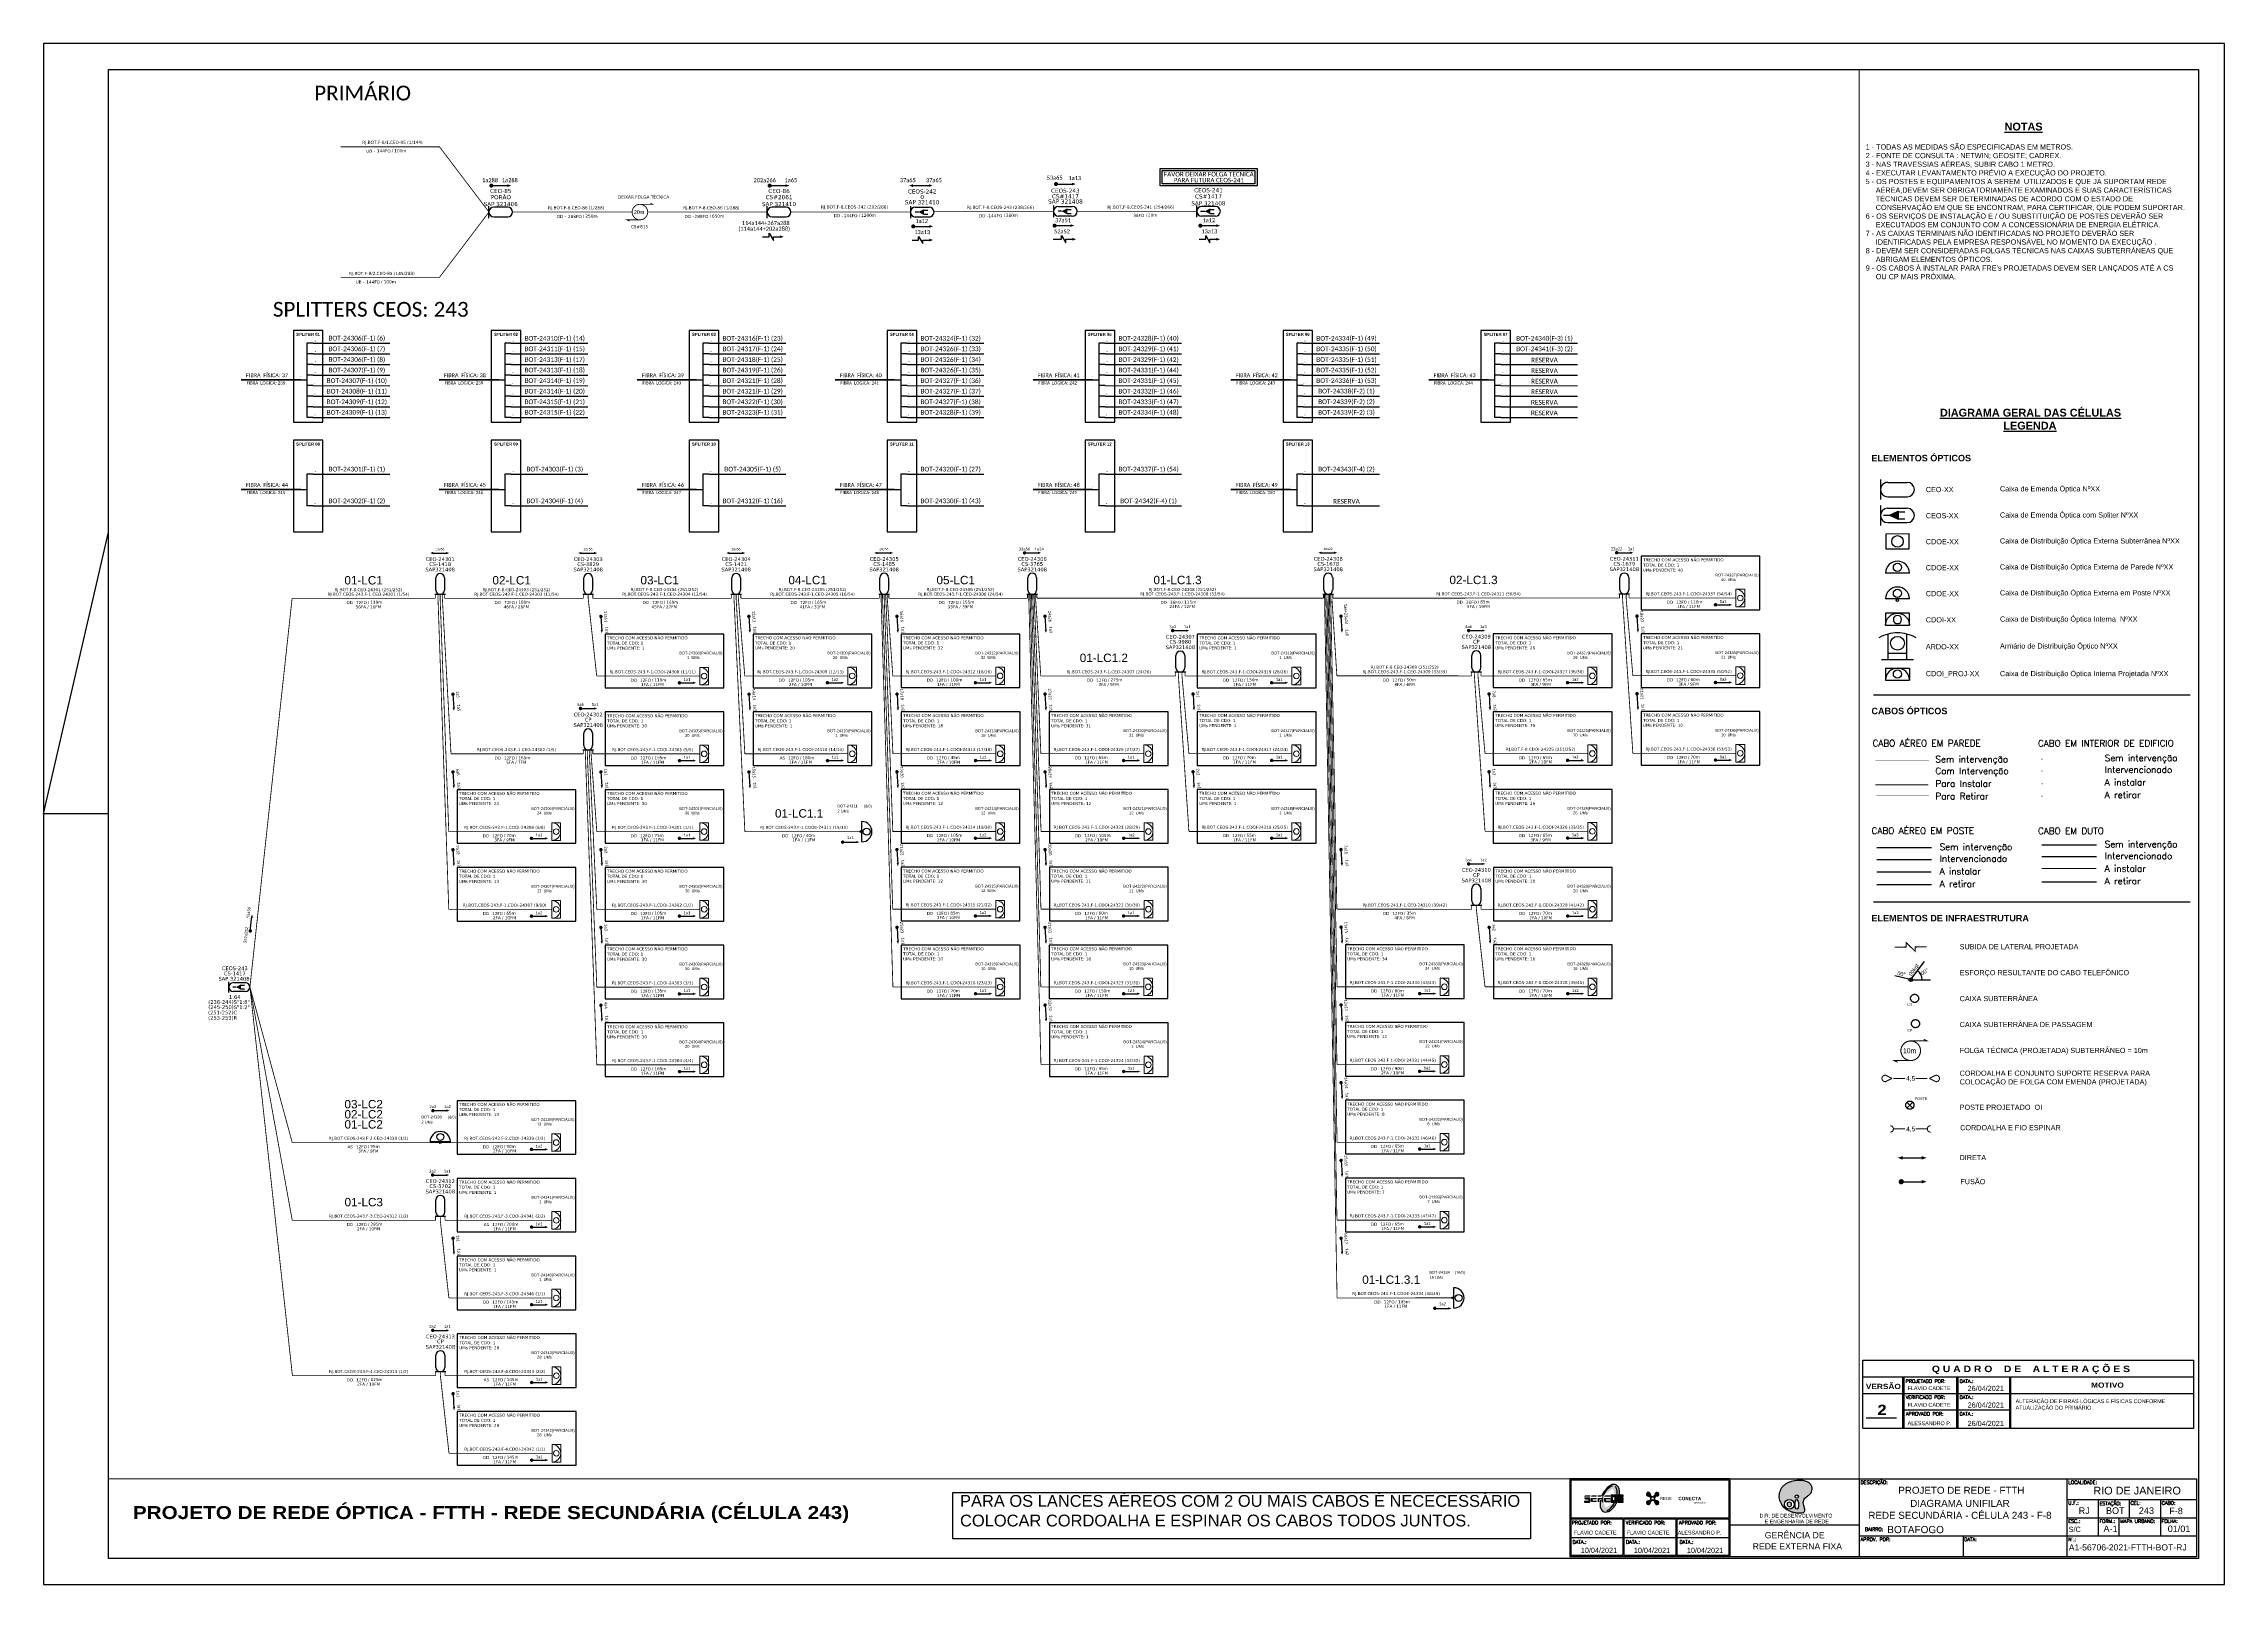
# Paper-space layout 'UN_CEOS-243' of a CAD drawing. Header units: millimetres. Extents: x 1399 to 2240, y -12 to 582.
# The model-space entities are those that its viewports show. They can reach past a viewport. Long polylines and large blocks are cut down to what shows.
import ezdxf
from ezdxf.enums import TextEntityAlignment as Align

# ---------------------------------------------------------------- set-up
doc = ezdxf.new("R2010")
doc.units = ezdxf.units.MM
doc.header["$MEASUREMENT"] = 0
for name, pattern in [('ARILSUPP', [2.98, 1.42, -0.71, 0.14, -0.71]), ('DIVIDE', [1.25, 0.5, -0.25, 0, -0.25, 0, -0.25]), ('DOT', [0.25, 0, -0.25]), ('PHANTOM2', [1.25, 0.625, -0.125, 0.125, -0.125, 0.125, -0.125])]:
    doc.linetypes.add(name, pattern=pattern)
for name, color, linetype, lineweight in [("20.0-LEGENDA DOS CDO'S", 1, 'Continuous', 0), ('20.1-CDO_INTERIOR', 1, 'Continuous', 0), ('20.2-CDO_POSTE', 1, 'Continuous', 5), ('40.1-ETIQUETAS', 1, 'Continuous', 20)]:
    doc.layers.add(name, color=color, linetype=linetype, lineweight=lineweight)
for name, color, linetype in [('20.4-CEOS', 1, 'Continuous'), ('20.5-CABO AÉREO', 1, 'Continuous'), ('20.5-CEO', 1, 'Continuous'), ('30.4-Selo', 7, 'Continuous'), ('CAP a instalar', 1, 'Continuous'), ('CDO_INTERIOR', 1, 'Continuous'), ('CDO_POSTE', 1, 'Continuous'), ('CEO', 1, 'Continuous'), ('CEO1', 1, 'Continuous'), ('CEOS', 1, 'Continuous'), ('LC1', 3, 'Continuous'), ('SETA', 7, 'Continuous'), ('UNIFILAR', 7, 'Continuous')]:
    doc.layers.add(name, color=color, linetype=linetype)
doc.styles.add('ADESK1', font='romans.shx')
doc.styles.add('ARIAL', font='arial.ttf')
doc.styles.add('HMS', font='', dxfattribs={"height": 0.17})
doc.styles.add('NORMOGRAFO', font='arial.ttf')
doc.styles.add('ROMANS', font='romans.shx')
doc.styles.add('siredit', font='verdana.ttf')
doc.styles.get('HMS').set_extended_font_data('Arial Black')
doc.linetypes.add('FENCELINE1', pattern='A,0.25,-0.1,[133,ltypeshp.shx,S=0.1,R=0,X=-0.1,Y=0],-0.1,1', length=1.45)

# ---------------------------------------------------------------- blocks, each defined once
blk = doc.blocks.new('OI')
h = blk.add_hatch(color=40)
edge = h.paths.add_edge_path()
edge.add_spline(control_points=[(4.35, -0.67), (3.92, -0.99), (3.26, -1.5), (2.81, -2.59), (2.9, -3.5), (3.06, -4.27), (3.31, -4.85), (3.37, -5.39), (3.4, -5.88), (3.2, -6.4), (2.54, -6.61), (1.65, -6.63), (0.55, -6.67), (-0.56, -6.42), (-1.61, -6.14), (-2.77, -5.61), (-3.92, -4.77), (-4.89, -3.7), (-5.34, -2.65), (-5.6, -1.94), (-5.85, -0.96), (-5.71, 0.47), (-5.1, 2.02), (-4.14, 3.02), (-3.3, 3.61), (-2.37, 4.16), (-1.36, 4.44), (-0.56, 4.7), (0.79, 4.85), (2.24, 4.97), (3.79, 4.57), (4.67, 4.21), (5.44, 3.65), (5.76, 2.99), (6.03, 2.21), (6.01, 1.46), (5.72, 0.64), (5.31, 0.08), (4.88, -0.38), (4.51, -0.55), (4.35, -0.67)], knot_values=[0, 0, 0, 0, 1.60434, 2.417191, 3.427595, 4.282808, 4.776746, 5.304182, 5.888771, 6.258406, 6.858137, 7.79129, 8.986195, 10.124242, 11.187857, 12.242908, 13.953784, 15.414161, 16.515391, 17.349188, 17.675853, 19.552021, 21.515531, 22.568638, 23.63245, 24.621084, 25.782718, 26.745347, 27.142653, 29.870543, 31.004649, 31.921532, 32.709589, 33.801391, 34.042471, 35.192333, 35.971461, 36.628871, 37.254359, 37.836911, 37.836911, 37.836911, 37.836911], degree=3, periodic=0)
h.paths.add_polyline_path([(1.13, -0.87, -1), (-0.04, -0.87, -1)], flags=16)
edge = h.paths.add_edge_path(flags=16)
edge.add_ellipse((0.56, -3.59), major_axis=(-0.02, 1.71), ratio=0.361305, start_angle=0, end_angle=360)
h.paths.add_polyline_path([(-0.36, -3.62, -1), (-3.8, -3.62, -1)], flags=16)
edge = h.paths.add_edge_path(flags=0)
edge.add_ellipse((-2.08, -3.62), major_axis=(0, 0.885), ratio=0.758294, start_angle=0, end_angle=360)
at = {"color": 40}
for centre, radius in [((-2.08, -3.62), 1.72), ((0.54, -0.87), 0.587)]:
    blk.add_circle(centre, radius, dxfattribs=at)
blk.add_ellipse((-2.08, -3.62), major_axis=(0, 0.885), ratio=0.758294, start_param=-3.141592653589791, end_param=3.141592653589791, dxfattribs=at)
blk.add_ellipse((0.56, -3.59), major_axis=(-0.02, 1.71), ratio=0.361305, dxfattribs=at)
at = {"color": 40, "start_tangent": (-0.800898, -0.598801), "end_tangent": (-0.800898, -0.598801)}
blk.add_spline([(4.35, -0.67), (3.2, -1.78), (2.9, -2.54), (2.92, -3.55), (3.12, -4.38), (3.28, -4.85), (3.37, -5.37), (3.35, -5.95), (3.2, -6.29), (2.66, -6.55), (1.73, -6.63), (0.54, -6.62), (-0.58, -6.41), (-1.6, -6.11), (-2.56, -5.67), (-3.95, -4.67), (-4.89, -3.56), (-5.37, -2.56), (-5.64, -1.78), (-5.72, -1.46), (-5.63, 0.42), (-4.84, 2.22), (-4.13, 2.99), (-3.27, 3.62), (-2.4, 4.09), (-1.3, 4.47), (-0.37, 4.72), (0.02, 4.77), (2.75, 4.8), (3.85, 4.53), (4.69, 4.16), (5.31, 3.68), (5.85, 2.73), (5.93, 2.5), (5.94, 1.35), (5.67, 0.62), (5.29, 0.08), (4.84, -0.36), (4.35, -0.67)], degree=3, dxfattribs=at)
blk = doc.blocks.new('PDO_PRD')
at = {"color": 1}
blk.add_line((2.5, 0), (-2.5, 0), dxfattribs=at)
blk.add_circle((0, 1.19), 0.862, dxfattribs=at)
blk.add_arc((0, 0), 2.5, 0, 180, dxfattribs=at)
blk = doc.blocks.new('PDO_PST')
at = {"color": 0}
blk.add_line((2.5, 0), (-2.5, 0), dxfattribs=at)
for centre, radius in [((0, 1.19), 0.862), ((0, -0.25), 0.25)]:
    blk.add_circle(centre, radius, dxfattribs=at)
blk.add_arc((0, 0), 2.5, 0, 180, dxfattribs=at)
blk = doc.blocks.new('PDO_EDF')
at = {"color": 1}
for p, q in [((-2.5, 0), (-2.5, 2.5)), ((-2.5, 2.5), (2.5, 2.5)), ((2.5, 0), (-2.5, 0)), ((2.5, 2.5), (2.5, 0))]:
    blk.add_line(p, q, dxfattribs=at)
blk.add_circle((0, 1.19), 0.862, dxfattribs=at)
blk.add_arc((0, 0), 2.5, 0, 180, dxfattribs=at)
blk = doc.blocks.new('PDO_CVP')
at = {"color": 1}
blk.add_lwpolyline([(0, 1.62), (0, -1.62), (-4.72, -1.63), (-4.73, 1.61)], close=True, dxfattribs=at)
blk.add_circle((-2.36, -0.01), 1.21, dxfattribs=at)
blk = doc.blocks.new('A$C78986DF3')
at = {"layer": 'CEOS'}
blk.add_hatch(color=1, dxfattribs=at).paths.add_polyline_path([(0.0118, 0.23968), (0.00838, 0.23812), (0.0118, 0.23657)])
for p, q in [((0.0023, 0.1689), (0.12444, 0.1689)), ((0.0023, 0.08904), (0.12444, 0.08904))]:
    blk.add_line(p, q)
at = {"linetype": 'DOT', "ltscale": 0.1}
blk.add_line((0.06717, 0.14411), (0.08827, 0.14411), dxfattribs=at)
at = {"color": 5, "linetype": 'DOT', "ltscale": 0.1}
blk.add_line((0.06717, 0.13958), (0.08827, 0.13958), dxfattribs=at)
at = {"color": 1, "linetype": 'DOT', "ltscale": 0.1}
blk.add_line((0.06717, 0.13473), (0.08827, 0.13473), dxfattribs=at)
at = {"color": 3, "linetype": 'DOT', "ltscale": 0.1}
blk.add_line((0.06717, 0.12987), (0.08827, 0.12987), dxfattribs=at)
at = {"linetype": 'FENCELINE1', "ltscale": 0.05}
blk.add_line((0.00351, 0.10999), (0.02462, 0.10999), dxfattribs=at)
at = {"ltscale": 0.001}
blk.add_line((0.06717, 0.11107), (0.08827, 0.11107), dxfattribs=at)
at = {"color": 5, "linetype": 'FENCELINE1', "ltscale": 0.05}
blk.add_line((0.00351, 0.10546), (0.02462, 0.10546), dxfattribs=at)
at = {"color": 5, "ltscale": 0.001}
blk.add_line((0.06717, 0.10654), (0.08827, 0.10654), dxfattribs=at)
at = {"color": 3, "linetype": 'FENCELINE1', "ltscale": 0.05}
blk.add_line((0.00351, 0.09575), (0.02462, 0.09575), dxfattribs=at)
at = {"color": 3, "ltscale": 0.001}
blk.add_line((0.06717, 0.09683), (0.08827, 0.09683), dxfattribs=at)
at = {"color": 1}
for p, q in [((0.01591, 0.05924), (0.01044, 0.06051)), ((0.0161, 0.05958), (0.01712, 0.05857)), ((0.01711, 0.05958), (0.01611, 0.05857)), ((0.01732, 0.05907), (0.02421, 0.05907))]:
    blk.add_line(p, q, dxfattribs=at)
at = {"color": 1, "lineweight": -2}
blk.add_line((0.01704, 0.05964), (0.02188, 0.06604), dxfattribs=at)
at = {"color": 0, "linetype": 'DIVIDE', "ltscale": 0.05, "const_width": 0.00008}
blk.add_lwpolyline([(0.02365, 0.14357), (0.00301, 0.14357)], dxfattribs=at)
at = {"color": 5, "linetype": 'DIVIDE', "ltscale": 0.05, "const_width": 0.00008}
blk.add_lwpolyline([(0.02385, 0.13901), (0.00301, 0.13901)], dxfattribs=at)
at = {"color": 1, "linetype": 'DIVIDE', "ltscale": 0.05, "const_width": 0.0004}
blk.add_lwpolyline([(0.02345, 0.13425), (0.00301, 0.13425)], dxfattribs=at)
at = {"color": 3, "linetype": 'DIVIDE', "ltscale": 0.05, "const_width": 0.00008}
blk.add_lwpolyline([(0.0032, 0.13009), (0.02365, 0.13009)], dxfattribs=at)
at = {"color": 1, "linetype": 'Continuous', "lineweight": 40, "ltscale": 0.001, "const_width": 0.0004}
blk.add_lwpolyline([(0.06706, 0.10196), (0.08817, 0.10196)], dxfattribs=at)
at = {"color": 1, "linetype": 'FENCELINE1', "ltscale": 0.05, "const_width": 0.0005}
blk.add_lwpolyline([(0.00351, 0.10061), (0.02462, 0.10061)], dxfattribs=at)
at = {"color": 5, "linetype": 'DIVIDE', "const_width": 0.0004}
blk.add_lwpolyline([(0.02278, 0.07173), (0.01838, 0.07168), (0.01838, 0.06996), (0.01484, 0.07341), (0.01484, 0.07168), (0.01044, 0.07163)], dxfattribs=at)
at = {"color": 1, "const_width": 0.00042}
blk.add_lwpolyline([(0.01661, 0.03546, 1.000012), (0.01661, 0.0279, 0.999978)], format="xyb", close=True, dxfattribs=at)
at = {"color": 1, "const_width": 0.000394}
for points in [[(0.01661, 0.03546), (0.02291, 0.03546), (0.02165, 0.03609)], [(0.01661, 0.0279), (0.01031, 0.0279), (0.01157, 0.02727)]]:
    blk.add_lwpolyline(points, dxfattribs=at)
at = {"const_width": 0.0004}
for points in [[(0.00939, 0.021), (0.00701, 0.02221, 1.175638), (0.0069, 0.01977), (0.00939, 0.021)], [(0.02383, 0.02102), (0.02631, 0.01976, 1.175638), (0.02622, 0.0222), (0.02383, 0.02102)], [(0.0087, 0.00277, -1), (0.0087, 0.0003)], [(0.02425, 0.00278, 1), (0.02425, 0.00031)]]:
    blk.add_lwpolyline(points, format="xyb", dxfattribs=at)
for points in [[(0.00996, 0.021), (0.01446, 0.021)], [(0.01854, 0.02101), (0.02304, 0.02101)], [(0.00996, 0.00153), (0.01446, 0.00153)], [(0.01854, 0.00155), (0.02304, 0.00155)]]:
    blk.add_lwpolyline(points, dxfattribs=at)
at = {"color": 1, "linetype": 'PHANTOM2'}
for points in [[(0.0174, 0.01181), (0.01518, 0.0096)], [(0.0174, 0.0096), (0.01518, 0.01181)]]:
    blk.add_lwpolyline(points, dxfattribs=at)
at = {"color": 1}
blk.add_circle((0.01661, 0.05907), 0.000714, dxfattribs=at)
at = {"color": 5, "linetype": 'PHANTOM2'}
for centre in [(0.01811, 0.05187), (0.01846, 0.04212)]:
    blk.add_circle(centre, 0.00157, dxfattribs=at)
at = {"color": 1, "linetype": 'PHANTOM2'}
blk.add_circle((0.01629, 0.01071), 0.00157, dxfattribs=at)
at = {"color": 7, "lineweight": -2}
blk.add_arc((0.01661, 0.05908), 0.00441, 359.96377, 52.87661, dxfattribs=at)
at = {"layer": 'CDO_INTERIOR', "color": 8}
for p, q in [((0.0069, 0.1792), (0.0161, 0.1792)), ((0.0069, 0.1792), (0.0069, 0.1746)), ((0.0161, 0.1792), (0.0161, 0.1746)), ((0.0069, 0.1746), (0.0161, 0.1746))]:
    blk.add_line(p, q, dxfattribs=at)
blk.add_circle((0.0115, 0.1769), 0.00159, dxfattribs=at)
blk.add_arc((0.0115, 0.1746), 0.0046, 0.02759, 180.02759, dxfattribs=at)
at = {"layer": 'CEO', "color": 1}
for p, q in [((0.00497, 0.25191), (0.00496, 0.24417)), ((0.00773, 0.2508), (0.01527, 0.25079)), ((0.00773, 0.24527), (0.01527, 0.24527))]:
    blk.add_line(p, q, dxfattribs=at)
at = {"layer": 'CEO', "color": 1, "linetype": 'Continuous'}
for p, q in [((0.00792, 0.18502), (0.00792, 0.19235)), ((0.00792, 0.18257), (0.00792, 0.18502)), ((0.00792, 0.18502), (0.0115, 0.18502)), ((0.0115, 0.18502), (0.01509, 0.18502)), ((0.01509, 0.18502), (0.01509, 0.19235)), ((0.01509, 0.18257), (0.01509, 0.18502)), ((0.00536, 0.18257), (0.00792, 0.18257)), ((0.00792, 0.18257), (0.0115, 0.18257)), ((0.0115, 0.18257), (0.01509, 0.18257)), ((0.01509, 0.18257), (0.01765, 0.18257))]:
    blk.add_line(p, q, dxfattribs=at)
at = {"layer": 'CEO', "color": 1}
blk.add_circle((0.0115, 0.18878), 0.00267, dxfattribs=at)
for centre, start, end in [((0.00773, 0.24804), 89.95782, 269.95782), ((0.01527, 0.24803), 269.95782, 89.95782)]:
    blk.add_arc(centre, 0.00276, start, end, dxfattribs=at)
at = {"layer": 'CEO', "color": 1, "linetype": 'Continuous'}
for start, end in [(104.36291, 119.75415), (90, 104.36251), (75.63749, 90), (60.24585, 75.63709)]:
    blk.add_arc((0.0115, 0.17836), 0.01444, start, end, dxfattribs=at)
at = {"layer": 'CEOS', "color": 1}
for p, q in [((0.00496, 0.24191), (0.00497, 0.23417)), ((0.00617, 0.23811), (0.00838, 0.23812)), ((0.00772, 0.24081), (0.01526, 0.24082)), ((0.00774, 0.23528), (0.01528, 0.23529))]:
    blk.add_line(p, q, dxfattribs=at)
for points in [[(0.00838, 0.23812), (0.0118, 0.23968)], [(0.00838, 0.23812), (0.0118, 0.23657)], [(0.0118, 0.23968), (0.0118, 0.23657)], [(0.0118, 0.23946), (0.01439, 0.23947)], [(0.0118, 0.23679), (0.0144, 0.2368)]]:
    blk.add_lwpolyline(points, dxfattribs=at)
for centre, start, end in [((0.00773, 0.23804), 90.12295, 270.12295), ((0.01527, 0.23806), 270.12295, 90.12295)]:
    blk.add_arc(centre, 0.00276, start, end, dxfattribs=at)
at = {"layer": 'CDO_INTERIOR', "color": 1, "xscale": -0.0018431999999997, "yscale": 0.0018431999999997, "zscale": 0.0018431999999997}
blk.add_blockref('PDO_EDF', (0.0115, 0.19573), dxfattribs=at)
at = {"layer": 'CDO_POSTE', "color": 1, "xscale": 0.0018431999999997, "yscale": 0.0018431999999997, "zscale": 0.0018431999999997}
for name, p in [('PDO_PRD', (0.0115, 0.21585)), ('PDO_PST', (0.0115, 0.20585))]:
    blk.add_blockref(name, p, dxfattribs=at)
at = {"layer": 'CEO1', "color": 1, "xscale": 0.0018431999999997, "yscale": 0.0018431999999997, "zscale": 0.0018431999999997}
blk.add_blockref('PDO_CVP', (0.01586, 0.22806), dxfattribs=at)
at = {"color": 7, "lineweight": -2, "style": 'NORMOGRAFO'}
for s, rotation, p in [('00°', 348.19171, (0.01135, 0.0609, 0.10822)), ('00kgf', 52.99999, (0.01684, 0.06038, 0.10822)), ('00°', 32.49215, (0.02103, 0.06067, 0.10822))]:
    blk.add_text(s, height=0.0015, rotation=rotation, dxfattribs=at).set_placement(p)
at = {"color": 5, "style": 'ARIAL'}
for s, p in [('CS', (0.01526, 0.04902)), ('CP', (0.01526, 0.03902))]:
    blk.add_text(s, height=0.001, dxfattribs=at).set_placement(p)
at = {"color": 1}
blk.add_text('10m', height=0.00189, dxfattribs=at).set_placement((0.01364, 0.03074))
at = {"style": 'ARIAL'}
for p in [(0.01661, 0.021), (0.01661, 0.00154)]:
    blk.add_text('4,5', height=0.0018, dxfattribs=at).set_placement(p, align=Align.MIDDLE_CENTER)
at = {"color": 1, "style": 'ARIAL'}
blk.add_text('POSTE', height=0.001, dxfattribs=at).set_placement((0.01825, 0.01272))
at = {"linetype": 'ByBlock', "style": 'ARIAL'}
for s, insert, char_height, width, attachment_point in [('{\\fArial|b1|i0|c0|p34;\\H1.5x;\\L                       DIAGRAMA GERAL DAS CÉLULAS\\P                                            LEGENDA}', (0.00111, 0.27919), 0.002, 0.1232013, 1), ('{\\fArial|b1|i0|c0|p34;ELEMENTOS ÓPTICOS}', (0.00147, 0.26142), 0.0025, 0.1232013, 1), ('CEO-XX', (0.02244, 0.24803), 0.002, 0.0732268, 4), ('Caixa de Emenda Óptica NºXX', (0.05103, 0.24803), 0.002, 0.0732268, 4), ('CEOS-XX', (0.02244, 0.23795), 0.002, 0.0732268, 4), ('Caixa de Emenda Óptica com Spliter NºXX', (0.05103, 0.23795), 0.002, 0.0732268, 4), ('CDOE-XX', (0.02244, 0.22794), 0.002, 0.086699, 4), ('Caixa de Distribuição Óptica Externa Subterrânea NºXX', (0.05103, 0.22794), 0.002, 0.086699, 4), ('CDOE-XX', (0.02244, 0.21792), 0.002, 0.0806851, 4), ('Caixa de Distribuição Óptica Externa de Parede NºXX', (0.05103, 0.21792), 0.002, 0.0806851, 4), ('CDOE-XX', (0.02244, 0.20792), 0.002, 0.0732268, 4), ('Caixa de Distribuição Óptica Externa em Poste NºXX', (0.05103, 0.20792), 0.002, 0.0732268, 4), ('CDOI-XX', (0.02244, 0.19781), 0.002, 0.0732268, 4), ('Caixa de Distribuição Óptica Interna  NºXX', (0.05103, 0.19781), 0.002, 0.0732268, 4), ('ARDO-XX', (0.02244, 0.18743), 0.002, 0.0732268, 4), ('Armário de Distribuição Óptico NºXX', (0.05103, 0.18743), 0.002, 0.0732268, 4), ('CDOI_PROJ-XX', (0.02244, 0.17679), 0.002, 0.0793824, 4), ('Caixa de Distribuição Óptica Interna Projetada NºXX', (0.05103, 0.17679), 0.002, 0.0793824, 4), ('{\\fArial|b1|i0|c0|p34;CABOS ÓPTICOS}', (0.00147, 0.16392), 0.0025, 0.1232013, 1), ('{\\fArial|b1|i0|c0|p34;ELEMENTOS DE INFRAESTRUTURA}', (0.00147, 0.08406), 0.0025, 0.1232013, 1), ('SUBIDA DE LATERAL PROJETADA', (0.03549, 0.0728), 0.002, 0.0732268, 1), ('ESFORÇO RESULTANTE DO CABO TELEFÔNICO ', (0.03549, 0.0628), 0.002, 0.0732268, 1), ('CAIXA SUBTERRÂNEA', (0.03549, 0.0528), 0.002, 0.0732268, 1), ('CAIXA SUBTERRÂNEA DE PASSAGEM', (0.03549, 0.0428), 0.002, 0.0732268, 1), ('FOLGA TÉCNICA (PROJETADA) SUBTERRÂNEO = 10m', (0.03549, 0.0328), 0.002, 0.0919522, 1), ('CORDOALHA E CONJUNTO SUPORTE RESERVA PARA\\PCOLOCAÇÃO DE FOLGA COM EMENDA (PROJETADA)', (0.03549, 0.02403), 0.002, 0.0919522, 1), ('POSTE PROJETADO  OI', (0.03549, 0.0109), 0.002, 0.0732268, 1), ('CORDOALHA E FIO ESPINAR', (0.03567, 0.00303), 0.002, 0.0919522, 1)]:
    blk.add_mtext(s, dxfattribs=dict(at, insert=insert, char_height=char_height, width=width, attachment_point=attachment_point))
at = {"char_height": 0.002489, "attachment_point": 1, "style": 'ADESK1'}
for s, insert, width in [('CABO AÉREO EM PAREDE', (0.0019, 0.15149), 0.0551807), ('CABO EM INTERIOR DE EDIFICIO', (0.06569, 0.15146), 0.0653294), ('Sem intervenção', (0.02613, 0.14532), 0.0551807), ('Sem intervenção', (0.09142, 0.1458), 0.0551807), ('Com Intervenção', (0.02613, 0.14079), 0.0551807), ('Para Instalar', (0.02613, 0.13593), 0.0551807), ('A instalar', (0.09142, 0.13642), 0.0551807), ('Intervencionado', (0.09142, 0.14127), 0.0551807), ('Para Retirar', (0.02613, 0.13108), 0.0551807), ('A retirar', (0.09142, 0.13156), 0.0551807), ('CABO AÉREO EM POSTE', (0.00153, 0.11774), 0.0551807), ('Sem intervenção', (0.02777, 0.11152), 0.0551807), ('CABO EM DUTO', (0.06569, 0.11768), 0.0551807), ('Sem intervenção', (0.09142, 0.11258), 0.0551807), ('A instalar', (0.02777, 0.10213), 0.0551807), ('Intervencionado', (0.02777, 0.10699), 0.0551807), ('A instalar', (0.09142, 0.1032), 0.0551807), ('Intervencionado', (0.09142, 0.10805), 0.0551807), ('A retirar', (0.02777, 0.09728), 0.0551807), ('A retirar', (0.09142, 0.09834), 0.0551807)]:
    blk.add_mtext(s, dxfattribs=dict(at, insert=insert, width=width))
blk = doc.blocks.new('LOGOTIPO REDE CONECTA')
h = blk.add_hatch(color=40)
h.dxf.hatch_style = 1
h.paths.add_polyline_path([(2086.7, 1517.1), (2086.3, 1517.1, 0.924122), (2086.5, 1514, -0.371445), (2088.6, 1512.1, -0.414214), (2090, 1513.5, -0.416703), (2088, 1515.6, 0.373404)])
h.paths.add_polyline_path([(2095, 1515.4), (2095, 1515.7, 0.929009), (2092, 1515.6, -0.416703), (2090, 1513.5, -0.414214), (2091.4, 1512, -0.371445), (2093.5, 1514, 0.373557)])
h.paths.add_polyline_path([(2093.5, 1510.1, -0.416703), (2091.4, 1512.1, -0.414214), (2090, 1510.7, -0.371445), (2092, 1508.5, 0.924122), (2095, 1508.4), (2095, 1508.8, 0.373404)])
h.paths.add_polyline_path([(2090, 1510.7, -0.414214), (2088.6, 1512, -0.416703), (2086.5, 1510.1, 0.913444), (2086.3, 1507.1), (2086.7, 1507.1, 0.364971), (2088, 1508.5, -0.371445)])
at = {"color": 40}
for points in [[(2086.5, 1514, -0.370562), (2088.6, 1512.1)], [(2088, 1515.6, 0.416703), (2090, 1513.5)], [(2092, 1515.6, -0.416703), (2090, 1513.5)], [(2093.5, 1514, 0.370562), (2091.4, 1512)], [(2086.5, 1510.1, 0.416703), (2088.6, 1512)], [(2088, 1508.5, -0.370562), (2090, 1510.7)], [(2092, 1508.5, 0.370562), (2090, 1510.7)], [(2093.5, 1510.1, -0.416703), (2091.4, 1512.1)]]:
    blk.add_lwpolyline(points, format="xyb", dxfattribs=at)
blk.add_circle((2090, 1512.1), 1.4, dxfattribs=at)
for centre, start, end in [((2086.5, 1515.6), 1.6038, 267.7221), ((2093.5, 1515.5), 271.6274, 177.7457), ((2086.5, 1508.6), 92.3533, 358.4716), ((2093.5, 1508.6), 182.2779, 88.3962)]:
    blk.add_arc(centre, 1.51, start, end, dxfattribs=at)
at = {"width": 46.358, "attachment_point": 1}
for s, insert, char_height in [('{\\fBankGothic Md BT|b0|i0|c0|p34;REDE }', (2095.9, 1513.3), 2.5), ('{\\fBankGothic Md BT|b1|i0|c0|p34; CONECTA}', (2109.7, 1513.4), 2.7)]:
    blk.add_mtext(s, dxfattribs=dict(at, insert=insert, char_height=char_height))
at = {"color": 40, "insert": (2123.2, 1509.6), "char_height": 1.5, "width": 46.358, "attachment_point": 1}
blk.add_mtext('{\\fBankGothic Md BT|b0|i0|c0|p34;operações }', dxfattribs=at)
blk = doc.blocks.new('CEOS_RP_CT_DRT')
at = {"layer": '20.4-CEOS', "color": 0}
for p, q in [((-4.54, 1.19), (-1.19, 1.19)), ((-1.19, -1.19), (-4.54, -1.19))]:
    blk.add_line(p, q, dxfattribs=at)
for points in [[(-5.73, -1.43), (-5.73, 1.44)], [(-3.79, 0), (-4.59, 0)], [(-2.47, 0.48), (-1.45, 0.48)], [(-2.47, -0.52), (-1.45, -0.52)]]:
    blk.add_lwpolyline(points, dxfattribs=at)
blk.add_lwpolyline([(-3.79, 0, 0, 1.47, 0), (-2.41, 0, 1.47, 1.47, 0)], format="xyseb", dxfattribs=at)
for centre, start, end in [((-4.54, 0), 90, 270), ((-1.19, 0), 270, 90)]:
    blk.add_arc(centre, 1.19, start, end, dxfattribs=at)
at = {"layer": '20.4-CEOS', "color": 7, "style": 'siredit'}
for tag, p in [('Nº_DA_CEOS', (-2.86, 5.6)), ('LOCAL', (-2.86, 4.24)), ('SAP', (-2.86, 2.78)), ('RACIO_SPLITAGEM', (-2.86, -1.88)), ('FIBRAS_SPLITTER', (-2.86, -3.58)), ('FIBRAS_TOP_C', (-2.86, -5.08)), ('RESERVA_FINAIS', (-2.86, -6.39))]:
    blk.add_attdef(tag, text='', height=1.01, dxfattribs=at).set_placement(p, align=Align.TOP_CENTER)
blk = doc.blocks.new('ETIQUETA_RS5F')
at = {"layer": '40.1-ETIQUETAS', "color": 0, "style": 'siredit'}
blk.add_text('/', height=1.5, dxfattribs=at).set_placement((1.5, -2), align=Align.MIDDLE_RIGHT)
for tag, p in [('ETIQUETA_R_SECUNDARIA', (1.2, 2.1)), ('ETIQUETA_R_PRIMARIA', (1.2, 4.1)), ('F_ATIVAS/F_MORTAS', (1.1, -4.2))]:
    blk.add_attdef(tag, text='', height=1.5, dxfattribs=at).set_placement(p, align=Align.MIDDLE_CENTER)
for tag, p in [('TIPO_CABO', (-6.6, -2.1)), ('CAP_CABO', (0.4, -2.1))]:
    blk.add_attdef(tag, text='', height=1.5, dxfattribs=at).set_placement(p, align=Align.MIDDLE_RIGHT)
for tag, p in [('FUSÃO_1', (0.8, -8.4)), ('FUSÃO_2', (0.8, -10.6)), ('FUSÃO_3', (0.8, -12.9)), ('FUSÃO_4', (0.8, -15.1)), ('FUSÃO_5', (0.8, -17.2))]:
    blk.add_attdef(tag, text='', height=1.5, dxfattribs=at).set_placement(p, align=Align.CENTER)
blk.add_attdef('METROS', text='', height=1.5, dxfattribs=at).set_placement((2.1, -2), align=Align.MIDDLE_LEFT)
blk = doc.blocks.new('SAN')
at = {"layer": 'SETA'}
blk.add_lwpolyline([(-2.6, 0), (6, 0)], dxfattribs=at)
for points in [[(-2.1, -0.7), (-3.9, 0), (-2.1, 0.7)], [(5.3, 0.7), (7.2, 0), (5.3, -0.7)]]:
    blk.add_solid(points, dxfattribs=at)
blk = doc.blocks.new('CDOI_INT')
at = {"layer": '20.1-CDO_INTERIOR', "color": 0, "lineweight": 18}
blk.add_lwpolyline([(4.2, -4.2), (4.2, 4.2), (0, 4.2), (0, -4.2)], close=True, dxfattribs=at)
blk.add_circle((2.1, 0), 1.36, dxfattribs=at)
blk.add_arc((0, 0), 4.25, 270, 90, dxfattribs=at)
at = {"layer": "20.0-LEGENDA DOS CDO'S", "color": 0, "style": 'ARIAL'}
for tag, p in [('CDO_N', (-0.1, 10.4)), ('SPLITER_1', (21.2, 10.4)), ('SURVEY', (-0.1, 8.2)), ('SAP', (-0.1, 6.2)), ('SPLITER_2', (21.2, 8.7)), ('1:XX', (5.9, -2.2)), ('UMS', (5.9, -4.2))]:
    blk.add_attdef(tag, p, '', height=1.36, dxfattribs=at)
blk.add_attdef('FIBRAS_UTILIZADAS', text='', height=1.36, dxfattribs=at).set_placement((15.3, 10.4), align=Align.CENTER)
blk = doc.blocks.new('CDOE-TEXTO PADRÃO')
at = {"layer": "20.0-LEGENDA DOS CDO'S", "color": 0, "style": 'ARIAL'}
for tag, p in [('CDO_N', (0.5, 7.4)), ('CORDOALHA', (0.5, 4.3)), ('SAP', (0.5, 1.7)), ('SPLITER_1', (0.6, -0.9)), ('SPLITER_2', (0.6, -3.5)), ('(XX-XX_F)S', (0.5, -8.3)), ('(XX-XX_L)S', (0.5, -10.8)), ('UMS', (0.5, -13.1))]:
    blk.add_attdef(tag, p, '', height=1.7, rotation=0.118, dxfattribs=at)
blk.add_attdef('FIBRAS_UTILIZADAS', text='', height=1.7, rotation=0.118, dxfattribs=at).set_placement((19.8, 7.4), align=Align.CENTER)
blk = doc.blocks.new('CDOE POSTE_')
at = {"color": 1}
blk.add_line((12.9, -5.5), (-2.4, -5.5), dxfattribs=at)
for centre, radius in [((5.3, -1.9), 2.64), ((5.3, -6.2), 0.708)]:
    blk.add_circle(centre, radius, dxfattribs=at)
blk.add_arc((5.3, -5.5), 7.65, 0, 180, dxfattribs=at)
blk = doc.blocks.new('*U39')
at = {"layer": '20.5-CEO'}
for p, q in [((-1.56, 1.26), (1.8, 1.26)), ((1.8, -1.13), (-1.56, -1.13))]:
    blk.add_line(p, q, dxfattribs=at)
blk.add_lwpolyline([(-2.75, 1.51), (-2.75, -1.38)], dxfattribs=at)
for centre, start, end in [((-1.56, 0.07), 90, 270), ((1.8, 0.07), 270, 90)]:
    blk.add_arc(centre, 1.2, start, end, dxfattribs=at)
at = {"layer": '20.5-CEO', "color": 7, "style": 'siredit'}
for tag, p in [('FID', (0.11, 5.61)), ('LOCAL', (0.12, 4.23)), ('SAP', (0.12, 2.97)), ('FIBRAS_RESERVA', (0.12, -1.94))]:
    blk.add_attdef(tag, text='', height=1.01, dxfattribs=at).set_placement(p, align=Align.TOP_CENTER)
for tag, flags, p in [('ID_ATIVIDADE', 3, (0.11, -3.51)), ('FATOR', 1, (0.11, -4.82))]:
    blk.add_attdef(tag, text='', height=1.01, dxfattribs=dict(at, flags=flags)).set_placement(p, align=Align.TOP_CENTER)
at = {"layer": '20.5-CEO', "color": 7, "style": 'siredit', "flags": 3}
blk.add_attdef('QTDE', (-4.88, -7.06), '', height=1.01, dxfattribs=at)
blk = doc.blocks.new('*U47')
at = {"layer": '20.5-CEO'}
for p, q in [((-1.56, 1.26), (1.8, 1.26)), ((1.8, -1.13), (-1.56, -1.13))]:
    blk.add_line(p, q, dxfattribs=at)
blk.add_lwpolyline([(-2.75, 1.51), (-2.75, -1.38)], dxfattribs=at)
for centre, start, end in [((-1.56, 0.07), 90, 270), ((1.8, 0.07), 270, 90)]:
    blk.add_arc(centre, 1.2, start, end, dxfattribs=at)
at = {"layer": '20.5-CEO', "color": 7, "style": 'siredit'}
for tag, p in [('FID', (0.11, 5.61)), ('LOCAL', (0.12, 4.23)), ('SAP', (0.12, 2.97)), ('FIBRAS_RESERVA', (0.12, -1.94))]:
    blk.add_attdef(tag, text='', height=1.01, dxfattribs=at).set_placement(p, align=Align.TOP_CENTER)
for tag, flags, p in [('ID_ATIVIDADE', 3, (0.11, -3.51)), ('FATOR', 1, (0.11, -4.82))]:
    blk.add_attdef(tag, text='', height=1.01, dxfattribs=dict(at, flags=flags)).set_placement(p, align=Align.TOP_CENTER)
at = {"layer": '20.5-CEO', "color": 7, "style": 'siredit', "flags": 3}
blk.add_attdef('QTDE', (-4.88, -7.06), '', height=1.01, dxfattribs=at)

msp = doc.modelspace()

# ---------------------------------------------------------------- linework, layer by layer
at = {"color": 7, "linetype": 'Continuous'}
for p, q in [((12006.4, -2290.6, 2), (12006.4, -2377.5, 2)), ((12013.5, -2290.6, 2), (12006.4, -2290.6, 2)), ((12237.9, -2290.6, 2), (12237.9, -2377.5, 2)), ((12244.9, -2290.6, 2), (12237.9, -2290.6, 2)), ((12469.3, -2290.6, 2), (12469.3, -2377.5, 2)), ((12476.3, -2290.6, 2), (12469.3, -2290.6, 2)), ((12700.7, -2290.6, 2), (12700.7, -2377.5, 2)), ((12707.8, -2290.6, 2), (12700.7, -2290.6, 2)), ((12932.2, -2290.6, 2), (12932.2, -2377.5, 2)), ((12939.2, -2290.6, 2), (12932.2, -2290.6, 2)), ((13163.6, -2290.6, 2), (13163.6, -2377.5, 2)), ((13170.6, -2290.6, 2), (13163.6, -2290.6, 2)), ((13395, -2290.6, 2), (13395, -2377.5, 2)), ((13402.1, -2290.6, 2), (13395, -2290.6, 2)), ((12013.8, -2303.2, 2), (12006.8, -2303.2, 2)), ((12013.8, -2315.6, 2), (12006.8, -2315.6, 2)), ((12245.3, -2303.2, 2), (12238.2, -2303.2, 2)), ((12245.3, -2315.6, 2), (12238.2, -2315.6, 2)), ((12476.7, -2303.2, 2), (12469.7, -2303.2, 2)), ((12476.7, -2315.6, 2), (12469.7, -2315.6, 2)), ((12708.1, -2303.2, 2), (12701.1, -2303.2, 2)), ((12708.1, -2315.6, 2), (12701.1, -2315.6, 2)), ((12939.5, -2303.2, 2), (12932.5, -2303.2, 2)), ((12939.5, -2315.6, 2), (12932.5, -2315.6, 2)), ((13171, -2303.2, 2), (13163.9, -2303.2, 2)), ((13171, -2315.6, 2), (13163.9, -2315.6, 2)), ((13402.4, -2303.2, 2), (13395.4, -2303.2, 2)), ((13402.4, -2315.6, 2), (13395.4, -2315.6, 2)), ((11999.1, -2333.5, 2), (12006.4, -2333.5, 2)), ((12013.8, -2328, 2), (12006.8, -2328, 2)), ((12013.8, -2340.3, 2), (12006.8, -2340.3, 2)), ((12230.6, -2333.5, 2), (12237.8, -2333.5, 2)), ((12245.3, -2328, 2), (12238.2, -2328, 2)), ((12245.3, -2340.3, 2), (12238.2, -2340.3, 2)), ((12462, -2333.5, 2), (12469.3, -2333.5, 2)), ((12476.7, -2328, 2), (12469.7, -2328, 2)), ((12476.7, -2340.3, 2), (12469.7, -2340.3, 2)), ((12693.4, -2333.5, 2), (12700.7, -2333.5, 2)), ((12708.1, -2328, 2), (12701.1, -2328, 2)), ((12708.1, -2340.3, 2), (12701.1, -2340.3, 2)), ((12924.9, -2333.5, 2), (12932.1, -2333.5, 2)), ((12939.5, -2328, 2), (12932.5, -2328, 2)), ((12939.5, -2340.3, 2), (12932.5, -2340.3, 2)), ((13156.3, -2333.5, 2), (13163.6, -2333.5, 2)), ((13171, -2328, 2), (13163.9, -2328, 2)), ((13171, -2340.3, 2), (13163.9, -2340.3, 2)), ((13387.7, -2333.5, 2), (13395, -2333.5, 2)), ((13402.4, -2328, 2), (13395.4, -2328, 2)), ((13402.4, -2340.3, 2), (13395.4, -2340.3, 2)), ((12013.8, -2352.7, 2), (12006.8, -2352.7, 2)), ((12013.8, -2365.1, 2), (12006.8, -2365.1, 2)), ((12245.3, -2352.7, 2), (12238.2, -2352.7, 2)), ((12245.3, -2365.1, 2), (12238.2, -2365.1, 2)), ((12476.7, -2352.7, 2), (12469.7, -2352.7, 2)), ((12476.7, -2365.1, 2), (12469.7, -2365.1, 2)), ((12708.1, -2352.7, 2), (12701.1, -2352.7, 2)), ((12708.1, -2365.1, 2), (12701.1, -2365.1, 2)), ((12939.5, -2352.7, 2), (12932.5, -2352.7, 2)), ((12939.5, -2365.1, 2), (12932.5, -2365.1, 2)), ((13171, -2352.7, 2), (13163.9, -2352.7, 2)), ((13171, -2365.1, 2), (13163.9, -2365.1, 2)), ((13402.4, -2352.7, 2), (13395.4, -2352.7, 2)), ((13402.4, -2365.1, 2), (13395.4, -2365.1, 2)), ((12013.8, -2377.4, 2), (12006.8, -2377.4, 2)), ((12245.3, -2377.4, 2), (12238.2, -2377.4, 2)), ((12476.7, -2377.4, 2), (12469.7, -2377.4, 2)), ((12708.1, -2377.4, 2), (12701.1, -2377.4, 2)), ((12939.5, -2377.4, 2), (12932.5, -2377.4, 2)), ((13171, -2377.4, 2), (13163.9, -2377.4, 2)), ((13402.4, -2377.4, 2), (13395.4, -2377.4, 2)), ((12006.4, -2443.7, 2), (12006.4, -2480.8, 2)), ((12013.8, -2443.7, 2), (12006.4, -2443.7, 2)), ((12237.9, -2443.7, 2), (12237.9, -2480.8, 2)), ((12245.3, -2443.7, 2), (12237.9, -2443.7, 2)), ((12469.3, -2443.7, 2), (12469.3, -2480.8, 2)), ((12476.7, -2443.7, 2), (12469.3, -2443.7, 2)), ((12700.7, -2443.7, 2), (12700.7, -2480.8, 2)), ((12708.1, -2443.7, 2), (12700.7, -2443.7, 2)), ((12932.2, -2443.7, 2), (12932.2, -2480.8, 2)), ((12939.5, -2443.7, 2), (12932.2, -2443.7, 2)), ((13163.6, -2443.7, 2), (13163.6, -2480.8, 2)), ((13171, -2443.7, 2), (13163.6, -2443.7, 2)), ((11999.1, -2461.7, 2), (12006.4, -2461.7, 2)), ((12230.6, -2461.7, 2), (12237.8, -2461.7, 2)), ((12462, -2461.7, 2), (12469.3, -2461.7, 2)), ((12693.4, -2461.7, 2), (12700.7, -2461.7, 2)), ((12924.9, -2461.7, 2), (12932.1, -2461.7, 2)), ((13156.3, -2461.7, 2), (13163.6, -2461.7, 2)), ((12013.8, -2480.8, 2), (12006.4, -2480.8, 2)), ((12245.3, -2480.8, 2), (12237.9, -2480.8, 2)), ((12476.7, -2480.8, 2), (12469.3, -2480.8, 2)), ((12708.1, -2480.8, 2), (12700.7, -2480.8, 2)), ((12939.5, -2480.8, 2), (12932.2, -2480.8, 2)), ((13171, -2480.8, 2), (13163.6, -2480.8, 2))]:
    msp.add_line(p, q, dxfattribs=at)
at = {"color": 10, "linetype": 'Continuous'}
for p, q in [((12013.5, -2290.6, 2), (12103.4, -2290.7, 2)), ((12244.9, -2290.6, 2), (12334.8, -2290.7, 2)), ((12476.3, -2290.6, 2), (12566.2, -2290.7, 2)), ((12707.8, -2290.6, 2), (12797.7, -2290.7, 2)), ((12939.2, -2290.6, 2), (13029.1, -2290.7, 2)), ((13170.6, -2290.6, 2), (13260.5, -2290.7, 2)), ((13402.1, -2290.6, 2), (13491.9, -2290.7, 2)), ((12013.8, -2303.2, 2), (12103.4, -2303.2, 2)), ((12013.8, -2315.6, 2), (12103.4, -2315.6, 2)), ((12245.3, -2303.2, 2), (12334.8, -2303.2, 2)), ((12245.3, -2315.6, 2), (12334.8, -2315.6, 2)), ((12476.7, -2303.2, 2), (12566.2, -2303.2, 2)), ((12476.7, -2315.6, 2), (12566.2, -2315.6, 2)), ((12708.1, -2303.2, 2), (12797.7, -2303.2, 2)), ((12708.1, -2315.6, 2), (12797.7, -2315.6, 2)), ((12939.5, -2303.2, 2), (13029.1, -2303.2, 2)), ((12939.5, -2315.6, 2), (13029.1, -2315.6, 2)), ((13171, -2303.2, 2), (13260.5, -2303.2, 2)), ((13171, -2315.6, 2), (13260.5, -2315.6, 2)), ((13402.4, -2303.2, 2), (13491.9, -2303.2, 2)), ((13402.4, -2315.6, 2), (13491.9, -2315.6, 2)), ((12013.8, -2328, 2), (12103.4, -2328, 2)), ((12013.8, -2340.3, 2), (12103.4, -2340.4, 2)), ((12245.3, -2328, 2), (12334.8, -2328, 2)), ((12245.3, -2340.3, 2), (12334.8, -2340.4, 2)), ((12476.7, -2328, 2), (12566.2, -2328, 2)), ((12476.7, -2340.3, 2), (12566.2, -2340.4, 2)), ((12708.1, -2328, 2), (12797.7, -2328, 2)), ((12708.1, -2340.3, 2), (12797.7, -2340.4, 2)), ((12939.5, -2328, 2), (13029.1, -2328, 2)), ((12939.5, -2340.3, 2), (13029.1, -2340.4, 2)), ((13171, -2328, 2), (13260.5, -2328, 2)), ((13171, -2340.3, 2), (13260.5, -2340.4, 2)), ((13402.4, -2328, 2), (13491.9, -2328, 2)), ((13402.4, -2340.3, 2), (13491.9, -2340.4, 2)), ((12013.8, -2352.7, 2), (12103.4, -2352.7, 2)), ((12013.8, -2365, 2), (12103.4, -2365.1, 2)), ((12245.3, -2352.7, 2), (12334.8, -2352.7, 2)), ((12245.3, -2365, 2), (12334.8, -2365.1, 2)), ((12476.7, -2352.7, 2), (12566.2, -2352.7, 2)), ((12476.7, -2365, 2), (12566.2, -2365.1, 2)), ((12708.1, -2352.7, 2), (12797.7, -2352.7, 2)), ((12708.1, -2365, 2), (12797.7, -2365.1, 2)), ((12939.5, -2352.7, 2), (13029.1, -2352.7, 2)), ((12939.5, -2365, 2), (13029.1, -2365.1, 2)), ((13171, -2352.7, 2), (13260.5, -2352.7, 2)), ((13171, -2365, 2), (13260.5, -2365.1, 2)), ((13402.4, -2352.7, 2), (13491.9, -2352.7, 2)), ((13402.4, -2365, 2), (13491.9, -2365.1, 2)), ((12013.8, -2377.4, 2), (12103.4, -2377.4, 2)), ((12245.3, -2377.4, 2), (12334.8, -2377.4, 2)), ((12476.7, -2377.4, 2), (12566.2, -2377.4, 2)), ((12708.1, -2377.4, 2), (12797.7, -2377.4, 2)), ((12939.5, -2377.4, 2), (13029.1, -2377.4, 2)), ((13171, -2377.4, 2), (13260.5, -2377.4, 2)), ((13402.4, -2377.4, 2), (13491.9, -2377.4, 2)), ((12013.8, -2443.7, 2), (12103.4, -2443.8, 2)), ((12245.3, -2443.7, 2), (12334.8, -2443.8, 2)), ((12476.7, -2443.7, 2), (12566.2, -2443.8, 2)), ((12708.1, -2443.7, 2), (12797.7, -2443.8, 2)), ((12939.5, -2443.7, 2), (13029.1, -2443.8, 2)), ((13171, -2443.7, 2), (13260.5, -2443.8, 2)), ((12013.8, -2480.8, 2), (12103.4, -2480.9, 2)), ((12245.3, -2480.8, 2), (12334.8, -2480.9, 2)), ((12476.7, -2480.8, 2), (12566.2, -2480.9, 2)), ((12708.1, -2480.8, 2), (12797.7, -2480.9, 2)), ((12939.5, -2480.8, 2), (13029.1, -2480.9, 2)), ((13171, -2480.8, 2), (13260.5, -2480.9, 2))]:
    msp.add_line(p, q, dxfattribs=at)
at = {"color": 1, "linetype": 'Continuous', "lineweight": 60}
for p, q in [((11999.1, -2333.5, 2), (11929.6, -2333.7, 2)), ((12230.6, -2333.5, 2), (12161, -2333.7, 2)), ((12462, -2333.5, 2), (12392.4, -2333.7, 2)), ((12693.4, -2333.5, 2), (12623.9, -2333.7, 2)), ((12924.9, -2333.5, 2), (12855.3, -2333.7, 2)), ((13156.3, -2333.5, 2), (13086.7, -2333.7, 2)), ((13387.7, -2333.5, 2), (13318.2, -2333.7, 2)), ((11999.1, -2461.7, 2), (11929.6, -2461.9, 2)), ((12230.6, -2461.7, 2), (12161, -2461.9, 2)), ((12462, -2461.7, 2), (12392.4, -2461.9, 2)), ((12693.4, -2461.7, 2), (12623.9, -2461.9, 2)), ((12924.9, -2461.7, 2), (12855.3, -2461.9, 2)), ((13156.3, -2461.7, 2), (13086.7, -2461.9, 2))]:
    msp.add_line(p, q, dxfattribs=at)
at = {"color": 3, "ltscale": 9e-07}
for points in [[(13003.9, -2086.5), (13117.3, -2086.5), (13117.3, -2106.9), (13003.9, -2106.9)], [(13006.5, -2089), (13114.8, -2089), (13114.8, -2104.4), (13006.5, -2104.4)]]:
    msp.add_lwpolyline(points, close=True, dxfattribs=at)
at = {"color": 0, "const_width": 2.38}
for points in [[(12220.9, -2106.5, 1), (12223.2, -2106.5, 1)], [(12546.2, -2106.5, 1), (12548.6, -2106.5, 1)], [(12882.2, -2103.5, 1), (12882.2, -2105.9, 1)], [(12714.1, -2154.2, 1), (12716.5, -2154.2, 1)], [(12879.3, -2153.3, 1), (12881.7, -2153.3, 1)], [(13049.8, -2153.3, 1), (13052.2, -2153.3, 1)]]:
    msp.add_lwpolyline(points, format="xyb", close=True, dxfattribs=at)
at = {"color": 5, "const_width": 1.01}
msp.add_lwpolyline([(12395.7, -2128.4, 1.000012), (12395.7, -2146.5, 0.999978)], format="xyb", close=True, dxfattribs=at)
at = {"color": 5, "const_width": 0.945}
for points in [[(12395.7, -2128.4), (12410.8, -2128.4), (12407.8, -2126.9)], [(12395.7, -2146.5), (12380.6, -2146.5), (12383.6, -2148)]]:
    msp.add_lwpolyline(points, dxfattribs=at)
at = {"color": 0}
for points in [[(12546.8, -2166.3), (12546.8, -2162.1), (12551.8, -2170.5), (12551.8, -2166.3)], [(12721.5, -2170.1), (12721.5, -2165.9), (12726.5, -2174.3), (12726.5, -2170.1)], [(12888.8, -2169.2), (12888.8, -2165), (12893.8, -2173.4), (12893.8, -2169.2)], [(13057.2, -2169.2), (13057.2, -2165), (13062.2, -2173.4), (13062.2, -2169.2)]]:
    msp.add_lwpolyline(points, dxfattribs=at)
at = {"color": 7, "elevation": 2}
for points in [[(11990.5, -2383.1), (12025.1, -2383.1), (12025.1, -2275.7), (11990.5, -2275.7)], [(12221.9, -2383.1), (12256.5, -2383.1), (12256.5, -2275.7), (12221.9, -2275.7)], [(12453.4, -2383.1), (12487.9, -2383.1), (12487.9, -2275.7), (12453.4, -2275.7)], [(12684.8, -2383.1), (12719.3, -2383.1), (12719.3, -2275.7), (12684.8, -2275.7)], [(12916.2, -2383.1), (12950.8, -2383.1), (12950.8, -2275.7), (12916.2, -2275.7)], [(13147.7, -2383.1), (13182.2, -2383.1), (13182.2, -2275.7), (13147.7, -2275.7)], [(13379.1, -2383.1), (13413.6, -2383.1), (13413.6, -2275.7), (13379.1, -2275.7)], [(11990.5, -2511.2), (12025.1, -2511.2), (12025.1, -2403.9), (11990.5, -2403.9)], [(12221.9, -2511.2), (12256.5, -2511.2), (12256.5, -2403.9), (12221.9, -2403.9)], [(12453.4, -2511.2), (12487.9, -2511.2), (12487.9, -2403.9), (12453.4, -2403.9)], [(12684.8, -2511.2), (12719.3, -2511.2), (12719.3, -2403.9), (12684.8, -2403.9)], [(12916.2, -2511.2), (12950.8, -2511.2), (12950.8, -2403.9), (12916.2, -2403.9)], [(13147.7, -2511.2), (13182.2, -2511.2), (13182.2, -2403.9), (13147.7, -2403.9)]]:
    msp.add_lwpolyline(points, close=True, dxfattribs=at)
at = {"const_width": 2, "elevation": 2}
for points in [[(12844.4, -2535.8, 1), (12846.4, -2535.8, 1)], [(13536.7, -2535.6, 1), (13538.7, -2535.6, 1)], [(13652.3, -2596.5, 1), (13654.3, -2596.5, 1)], [(12350, -2609.1, 1), (12350.1, -2611.1, 1)], [(12523, -2609, 1), (12523.1, -2611, 1)], [(12696.1, -2608.9, 1), (12696.2, -2610.9, 1)], [(12869.2, -2608.9, 1), (12869.3, -2610.9, 1)], [(13017.6, -2626.7, 1), (13019.6, -2626.7, 1)], [(13215.3, -2608.8, 1), (13215.4, -2610.8, 1)], [(13363.7, -2626.6, 1), (13365.7, -2626.6, 1)], [(13561.4, -2608.6, 1), (13561.6, -2610.6, 1)], [(12177, -2700, 1), (12177.1, -2702, 1)], [(12440.9, -2687.7, 1), (12442.9, -2687.7, 1)], [(12523.1, -2700, 1), (12523.3, -2701.9, 1)], [(12613.9, -2687.6, 1), (12615.9, -2687.6, 1)], [(12696.2, -2699.9, 1), (12696.3, -2701.9, 1)], [(12787, -2687.6, 1), (12789, -2687.6, 1)], [(12869.3, -2699.8, 1), (12869.4, -2701.8, 1)], [(13042.4, -2699.8, 1), (13042.5, -2701.8, 1)], [(13133.3, -2687.6, 1), (13135.3, -2687.6, 1)], [(13388.5, -2699.7, 1), (13388.6, -2701.7, 1)], [(13479.4, -2687.5, 1), (13481.4, -2687.5, 1)], [(13561.4, -2699.4, 1), (13561.6, -2701.4, 1)], [(13652.3, -2687.3, 1), (13654.3, -2687.3, 1)], [(12325.2, -2717.7, 1), (12327.2, -2717.7, 1)], [(12441, -2778.6, 1), (12443, -2778.6, 1)], [(12614, -2778.6, 1), (12616, -2778.6, 1)], [(12787.1, -2778.5, 1), (12789.1, -2778.5, 1)], [(12960.2, -2778.5, 1), (12962.2, -2778.5, 1)], [(13133.3, -2778.4, 1), (13135.3, -2778.4, 1)], [(13479.4, -2778.3, 1), (13481.4, -2778.3, 1)], [(13652.3, -2778, 1), (13654.3, -2778, 1)], [(12177, -2790.9, 1), (12177.1, -2792.9, 1)], [(12350, -2790.8, 1), (12350.1, -2792.8, 1)], [(12523.1, -2790.9, 1), (12523.3, -2792.9, 1)], [(12696.1, -2790.7, 1), (12696.3, -2792.7, 1)], [(12869.4, -2790.8, 1), (12869.5, -2792.8, 1)], [(13042.4, -2790.7, 1), (13042.5, -2792.7, 1)], [(13388.5, -2790.6, 1), (13388.6, -2792.6, 1)], [(12177, -2881.8, 1), (12177.1, -2883.8, 1)], [(12267.9, -2869.5, 1), (12269.9, -2869.5, 1)], [(12350, -2881.7, 1), (12350.1, -2883.7, 1)], [(12440.9, -2869.5, 1), (12442.9, -2869.5, 1)], [(12631.8, -2873.9, 1), (12633.8, -2873.9, 1)], [(12696.1, -2881.6, 1), (12696.2, -2883.6, 1)], [(12787, -2869.3, 1), (12789, -2869.3, 1)], [(12869.3, -2881.6, 1), (12869.5, -2883.6, 1)], [(12960.3, -2869.4, 1), (12962.3, -2869.4, 1)], [(13133.3, -2869.3, 1), (13135.3, -2869.3, 1)], [(13215.4, -2881.5, 1), (13215.5, -2883.5, 1)], [(13479.4, -2869.2, 1), (13481.4, -2869.2, 1)], [(13363.7, -2899.4, 1), (13365.7, -2899.4, 1)], [(12267.9, -2960.4, 1), (12269.9, -2960.4, 1)], [(12350, -2972.6, 1), (12350.1, -2974.6, 1)], [(12440.9, -2960.4, 1), (12442.9, -2960.4, 1)], [(12696.2, -2972.5, 1), (12696.3, -2974.5, 1)], [(12787, -2960.2, 1), (12789, -2960.2, 1)], [(12869.3, -2972.5, 1), (12869.4, -2974.5, 1)], [(12960.2, -2960.2, 1), (12962.2, -2960.2, 1)], [(13215.5, -2972.3, 1), (13215.6, -2974.3, 1)], [(13388.6, -2972.4, 1), (13388.7, -2974.4, 1)], [(13479.5, -2960.3, 1), (13481.5, -2960.3, 1)], [(12440.9, -3051.3, 1), (12442.9, -3051.3, 1)], [(12787.1, -3051.1, 1), (12789.1, -3051.1, 1)], [(12960.2, -3051.1, 1), (12962.2, -3051.1, 1)], [(13306.4, -3051, 1), (13308.4, -3051, 1)], [(13479.5, -3051, 1), (13481.5, -3051, 1)], [(12350, -3063.5, 1), (12350.1, -3065.5, 1)], [(12869.4, -3063.4, 1), (12869.5, -3065.4, 1)], [(13215.4, -3063.2, 1), (13215.6, -3065.2, 1)], [(12441, -3142.1, 1), (12443, -3142.1, 1)], [(12960.3, -3142, 1), (12962.3, -3142, 1)], [(13215.5, -3154, 1), (13215.6, -3156, 1)], [(13306.3, -3141.8, 1), (13308.3, -3141.8, 1)], [(12152.7, -3187.7, 1), (12154.7, -3187.7, 1)], [(12267.9, -3233, 1), (12269.9, -3233, 1)], [(13306.4, -3232.6, 1), (13308.4, -3232.6, 1)], [(12152.3, -3263, 1), (12154.3, -3263, 1)], [(13215.5, -3245, 1), (13215.6, -3247, 1)], [(12177.1, -3336, 1), (12177.2, -3338, 1)], [(12268, -3323.9, 1), (12270, -3323.9, 1)], [(13215.5, -3335.9, 1), (13215.6, -3337.9, 1)], [(13306.4, -3323.6, 1), (13308.4, -3323.6, 1)], [(12268, -3414.6, 1), (12270, -3414.6, 1)], [(13324.1, -3418.9, 1), (13326.1, -3418.9, 1)], [(12152.5, -3444.6, 1), (12154.5, -3444.6, 1)], [(12177.2, -3517.6, 1), (12177.3, -3519.6, 1)], [(12268.1, -3505.5, 1), (12270.1, -3505.5, 1)], [(12268.1, -3596.3, 1), (12270.1, -3596.3, 1)]]:
    msp.add_lwpolyline(points, format="xyb", close=True, dxfattribs=at)
at = {"color": 3, "elevation": 2}
for points in [[(13566.5, -2539.6), (13566.5, -2602.3), (13705.3, -2602.3), (13705.3, -2539.6), (13566.5, -2539.6)], [(12355, -2630.8), (12355, -2693.4), (12493.8, -2693.4), (12493.8, -2630.8), (12355, -2630.8)], [(12528.1, -2630.7), (12528.1, -2693.4), (12666.9, -2693.4), (12666.9, -2630.7), (12528.1, -2630.7)], [(12701.1, -2630.7), (12701.1, -2693.3), (12840, -2693.3), (12840, -2630.7), (12701.1, -2630.7)], [(13047.4, -2630.7), (13047.4, -2693.4), (13186.2, -2693.4), (13186.2, -2630.7), (13047.4, -2630.7)], [(13393.5, -2630.6), (13393.5, -2693.3), (13532.4, -2693.3), (13532.4, -2630.6), (13393.5, -2630.6)], [(13566.5, -2630.4), (13566.5, -2693), (13705.3, -2693), (13705.3, -2630.4), (13566.5, -2630.4)], [(12355.1, -2721.7), (12355.1, -2784.4), (12493.9, -2784.4), (12493.9, -2721.7), (12355.1, -2721.7)], [(12528.2, -2721.7), (12528.2, -2784.3), (12667, -2784.3), (12667, -2721.7), (12528.2, -2721.7)], [(12701.3, -2721.6), (12701.3, -2784.3), (12840.1, -2784.3), (12840.1, -2721.6), (12701.3, -2721.6)], [(12874.3, -2721.5), (12874.3, -2784.2), (13013.2, -2784.2), (13013.2, -2721.5), (12874.3, -2721.5)], [(13047.4, -2721.5), (13047.4, -2784.2), (13186.2, -2784.2), (13186.2, -2721.5), (13047.4, -2721.5)], [(13393.5, -2721.4), (13393.5, -2784), (13532.4, -2784), (13532.4, -2721.4), (13393.5, -2721.4)], [(13566.5, -2721.1), (13566.5, -2783.8), (13705.3, -2783.8), (13705.3, -2721.1), (13566.5, -2721.1)], [(12182, -2812.6), (12182, -2875.3), (12320.8, -2875.3), (12320.8, -2812.6), (12182, -2812.6)], [(12355, -2812.6), (12355, -2875.2), (12493.9, -2875.2), (12493.9, -2812.6), (12355, -2812.6)], [(12701.2, -2812.4), (12701.2, -2875.1), (12840, -2875.1), (12840, -2812.4), (12701.2, -2812.4)], [(12874.4, -2812.5), (12874.4, -2875.2), (13013.3, -2875.2), (13013.3, -2812.5), (12874.4, -2812.5)], [(13047.4, -2812.4), (13047.4, -2875.1), (13186.2, -2875.1), (13186.2, -2812.4), (13047.4, -2812.4)], [(13393.5, -2812.3), (13393.5, -2875), (13532.4, -2875), (13532.4, -2812.3), (13393.5, -2812.3)], [(12182, -2903.5), (12182, -2966.1), (12320.9, -2966.1), (12320.9, -2903.5), (12182, -2903.5)], [(12355.1, -2903.5), (12355.1, -2966.1), (12493.9, -2966.1), (12493.9, -2903.5), (12355.1, -2903.5)], [(12701.1, -2903.3), (12701.1, -2965.9), (12839.9, -2965.9), (12839.9, -2903.3), (12701.1, -2903.3)], [(12874.4, -2903.3), (12874.4, -2966), (13013.2, -2966), (13013.2, -2903.3), (12874.4, -2903.3)], [(13393.6, -2903.4), (13393.6, -2966), (13532.4, -2966), (13532.4, -2903.4), (13393.6, -2903.4)], [(12355.1, -2994.3), (12355.1, -3057), (12493.9, -3057), (12493.9, -2994.3), (12355.1, -2994.3)], [(12701.2, -2994.2), (12701.2, -3056.9), (12840.1, -3056.9), (12840.1, -2994.2), (12701.2, -2994.2)], [(12874.3, -2994.2), (12874.3, -3056.8), (13013.1, -3056.8), (13013.1, -2994.2), (12874.3, -2994.2)], [(13220.5, -2994), (13220.5, -3056.7), (13359.4, -3056.7), (13359.4, -2994), (13220.5, -2994)], [(13393.6, -2994.1), (13393.6, -3056.8), (13532.4, -3056.8), (13532.4, -2994.1), (13393.6, -2994.1)], [(12355.1, -3085.2), (12355.1, -3147.9), (12493.9, -3147.9), (12493.9, -3085.2), (12355.1, -3085.2)], [(12874.4, -3085.1), (12874.4, -3147.8), (13013.3, -3147.8), (13013.3, -3085.1), (12874.4, -3085.1)], [(13220.5, -3084.9), (13220.5, -3147.6), (13359.3, -3147.6), (13359.3, -3084.9), (13220.5, -3084.9)], [(12182, -3176.1), (12182, -3238.8), (12320.9, -3238.8), (12320.9, -3176.1), (12182, -3176.1)], [(13220.5, -3175.7), (13220.5, -3238.4), (13359.4, -3238.4), (13359.4, -3175.7), (13220.5, -3175.7)], [(12182.1, -3267), (12182.1, -3329.6), (12320.9, -3329.6), (12320.9, -3267), (12182.1, -3267)], [(13220.5, -3266.7), (13220.5, -3329.3), (13359.4, -3329.3), (13359.4, -3266.7), (13220.5, -3266.7)], [(12182.1, -3357.7), (12182.1, -3420.4), (12320.9, -3420.4), (12320.9, -3357.7), (12182.1, -3357.7)], [(12182.2, -3448.6), (12182.2, -3511.3), (12321.1, -3511.3), (12321.1, -3448.6), (12182.2, -3448.6)], [(12182.2, -3539.4), (12182.2, -3602), (12321.1, -3602), (12321.1, -3539.4), (12182.2, -3539.4)]]:
    msp.add_lwpolyline(points, dxfattribs=at)
at = {"const_width": 2}
msp.add_lwpolyline([(11940, -2978.7, 1), (11940.2, -2976.7, 1)], format="xyb", close=True, dxfattribs=at)
at = {"layer": '20.4-CEOS', "color": 5}
for p, q in [((12241.1, -2131.7), (12224.9, -2131.7)), ((12566.5, -2131.7), (12550.3, -2131.7)), ((12241.1, -2143.2), (12224.9, -2143.2)), ((12566.5, -2143.2), (12550.3, -2143.2))]:
    msp.add_line(p, q, dxfattribs=at)
at = {"layer": '20.4-CEOS', "color": 8}
for p, q in [((13068.6, -2130.8), (13052.5, -2130.8)), ((13068.6, -2142.3), (13052.5, -2142.3)), ((13379.8, -2675.2, 2), (13367.4, -2675.2, 2)), ((13368.4, -2670, 2), (13368.4, -2655.6, 2)), ((13378.7, -2655.6, 2), (13378.7, -2670, 2)), ((12330, -2761.1, 2), (12330, -2746.7, 2)), ((12340.3, -2746.7, 2), (12340.3, -2761.1, 2)), ((12341.4, -2766.3, 2), (12328.9, -2766.3, 2)), ((13368.5, -2942.7, 2), (13368.5, -2928.3, 2)), ((13378.8, -2928.3, 2), (13378.8, -2942.7, 2)), ((13379.9, -2947.9, 2), (13367.4, -2947.9, 2)), ((12168.6, -3493.1, 2), (12156.2, -3493.1, 2)), ((12157.2, -3488, 2), (12157.2, -3473.5, 2)), ((12167.5, -3473.5, 2), (12167.5, -3488, 2))]:
    msp.add_line(p, q, dxfattribs=at)
at = {"layer": '20.4-CEOS'}
for p, q in [((12156.9, -2579.4, 2), (12156.9, -2565, 2)), ((12167.2, -2565, 2), (12167.2, -2579.4, 2)), ((12330, -2579.4, 2), (12330, -2565, 2)), ((12340.3, -2565, 2), (12340.3, -2579.4, 2)), ((12503.1, -2579.4, 2), (12503.1, -2564.9, 2)), ((12513.4, -2564.9, 2), (12513.4, -2579.4, 2)), ((12676.1, -2579.3, 2), (12676.1, -2564.8, 2)), ((12686.5, -2564.8, 2), (12686.5, -2579.3, 2)), ((12849.2, -2579.2, 2), (12849.2, -2564.8, 2)), ((12859.5, -2564.8, 2), (12859.5, -2579.2, 2)), ((13195.4, -2579.1, 2), (13195.4, -2564.7, 2)), ((13205.7, -2564.7, 2), (13205.7, -2579.1, 2)), ((13541.5, -2579, 2), (13541.5, -2564.5, 2)), ((13551.8, -2564.5, 2), (13551.8, -2579, 2)), ((12168.3, -2584.6, 2), (12155.9, -2584.6, 2)), ((12341.4, -2584.6, 2), (12328.9, -2584.6, 2)), ((12514.4, -2584.5, 2), (12502, -2584.5, 2)), ((12687.5, -2584.4, 2), (12675.1, -2584.4, 2)), ((12860.6, -2584.4, 2), (12848.2, -2584.4, 2)), ((13206.7, -2584.3, 2), (13194.3, -2584.3, 2)), ((13552.9, -2584.2, 2), (13540.4, -2584.2, 2)), ((13033.8, -2675.3, 2), (13021.3, -2675.3, 2)), ((13022.4, -2670.1, 2), (13022.4, -2655.7, 2)), ((13032.7, -2655.7, 2), (13032.7, -2670.1, 2)), ((12168.5, -3311.5, 2), (12156.1, -3311.5, 2)), ((12157.1, -3306.4, 2), (12157.1, -3291.9, 2)), ((12167.4, -3291.9, 2), (12167.4, -3306.4, 2))]:
    msp.add_line(p, q, dxfattribs=at)
at = {"layer": '20.4-CEOS', "color": 5}
for points in [[(12219.2, -2144.4), (12219.2, -2130.5)], [(12544.6, -2144.4), (12544.6, -2130.5)]]:
    msp.add_lwpolyline(points, dxfattribs=at)
at = {"layer": '20.4-CEOS'}
for points in [[(12721.3, -2137.4), (12717.4, -2137.4)], [(12727.7, -2135.2), (12732.5, -2135.2)], [(12727.7, -2139.9), (12732.5, -2139.9)], [(12888.7, -2136.5), (12884.8, -2136.5)], [(12895.1, -2134.3), (12900, -2134.3)], [(12895.1, -2139), (12900, -2139)]]:
    msp.add_lwpolyline(points, dxfattribs=at)
for points in [[(12721.3, -2137.4, 0, 7.09, 0), (12728, -2137.4, 7.09, 7.09, 0)], [(12888.7, -2136.5, 0, 7.09, 0), (12895.4, -2136.5, 7.09, 7.09, 0)]]:
    msp.add_lwpolyline(points, format="xyseb", dxfattribs=at)
at = {"layer": '20.4-CEOS', "color": 8}
for points in [[(13046.7, -2143.5), (13046.7, -2129.6)], [(13051.2, -2136.5), (13056.1, -2136.5)], [(13062.4, -2134.3), (13067.3, -2134.3)], [(13062.4, -2139), (13067.3, -2139)]]:
    msp.add_lwpolyline(points, dxfattribs=at)
msp.add_lwpolyline([(13056.1, -2136.5, 0, 7.09, 0), (13062.7, -2136.5, 7.09, 7.09, 0)], format="xyseb", dxfattribs=at)
at = {"layer": '20.4-CEOS', "color": 5}
for centre, start, end in [((12224.9, -2137.4), 90, 270), ((12241.1, -2137.4), 270, 90), ((12550.3, -2137.4), 90, 270), ((12566.5, -2137.4), 270, 90)]:
    msp.add_arc(centre, 5.74, start, end, dxfattribs=at)
at = {"layer": '20.4-CEOS', "color": 8}
for centre, radius, start, end in [((13052.5, -2136.5), 5.74, 90, 270), ((13068.6, -2136.5), 5.74, 270, 90), ((13373.6, -2655.6, 2), 5.15, 0, 180), ((13373.6, -2670, 2), 5.15, 180, 0), ((12335.2, -2746.7, 2), 5.15, 0, 180), ((12335.2, -2761.1, 2), 5.15, 180, 0), ((13373.7, -2928.3, 2), 5.15, 0, 180), ((13373.7, -2942.7, 2), 5.15, 180, 0), ((12162.4, -3473.5, 2), 5.15, 0, 180), ((12162.4, -3488, 2), 5.15, 180, 0)]:
    msp.add_arc(centre, radius, start, end, dxfattribs=at)
at = {"layer": '20.4-CEOS'}
for centre, start, end in [((12162.1, -2565, 2), 0, 180), ((12335.2, -2565, 2), 0, 180), ((12508.2, -2564.9, 2), 0, 180), ((12681.3, -2564.8, 2), 0, 180), ((12854.4, -2564.8, 2), 0, 180), ((13200.5, -2564.7, 2), 0, 180), ((13546.7, -2564.5, 2), 0, 180), ((12162.1, -2579.4, 2), 180, 0), ((12335.2, -2579.4, 2), 180, 0), ((12508.2, -2579.4, 2), 180, 0), ((12681.3, -2579.3, 2), 180, 0), ((12854.4, -2579.2, 2), 180, 0), ((13200.5, -2579.1, 2), 180, 0), ((13546.7, -2579, 2), 180, 0), ((13027.6, -2655.7, 2), 0, 180), ((13027.6, -2670.1, 2), 180, 0), ((12162.3, -3291.9, 2), 0, 180), ((12162.3, -3306.4, 2), 180, 0)]:
    msp.add_arc(centre, 5.15, start, end, dxfattribs=at)
at = {"layer": '20.5-CABO AÉREO', "color": 7, "ltscale": 50, "const_width": 0.96}
for points in [[(12045.9, -2061.1), (12161.3, -2061.1), (12219.2, -2137.4)], [(12045.9, -2213.8), (12161.3, -2213.8), (12219.2, -2137.4)]]:
    msp.add_lwpolyline(points, dxfattribs=at)
at = {"layer": '20.5-CABO AÉREO', "color": 5, "ltscale": 50, "const_width": 0.96}
msp.add_lwpolyline([(12246.8, -2137.4), (12386.6, -2137.4)], dxfattribs=at)
at = {"layer": '40.1-ETIQUETAS', "color": 5, "const_width": 0.96}
msp.add_lwpolyline([(12404.8, -2137.4), (12544.6, -2137.4)], dxfattribs=at)
at = {"layer": '40.1-ETIQUETAS', "const_width": 0.96}
for points in [[(12572.2, -2137.4), (12711.9, -2137.4)], [(12739.6, -2136.5), (12879.4, -2136.5)], [(12907, -2136.5), (13046.7, -2136.5)]]:
    msp.add_lwpolyline(points, dxfattribs=at)
at = {"layer": 'CAP a instalar', "ltscale": 7, "const_width": 0.933, "elevation": 2}
for points in [[(11939.7, -3043.3), (11989, -2589)], [(11989, -2589), (12156.5, -2589)], [(12167.5, -2589), (12167.5, -2584.6)], [(12167.5, -2589), (12329.6, -2589)], [(12329.6, -2589), (12329.6, -2584.6)], [(12340.6, -2589), (12340.6, -2584.6)], [(12340.6, -2589), (12502.6, -2589)], [(12502.6, -2589), (12502.6, -2584.5)], [(12505.7, -2589), (12505.7, -2584.5)], [(12518.4, -2861.6), (12505.7, -2589)], [(12513.7, -2589), (12513.7, -2584.5)], [(12513.7, -2589), (12675.7, -2588.9)], [(12675.7, -2588.9), (12675.7, -2584.4)], [(12686.8, -2588.9), (12686.8, -2584.4)], [(12686.8, -2588.9), (12848.8, -2588.9)], [(12848.8, -2588.9), (12848.8, -2584.4)], [(12858.3, -2588.9), (12858.3, -2584.4)], [(12864.4, -2679.6), (12858.3, -2588.9)], [(12859.8, -2588.9), (12859.8, -2584.4)], [(12859.8, -2588.7), (13194.9, -2588.7)], [(13194.9, -2588.7), (13194.9, -2584.3)], [(13196.2, -2588.7), (13196.2, -2584.3)], [(13210.8, -3406.6), (13196.2, -2588.7)], [(13206.1, -2588.7), (13206.1, -2584.3)], [(13206.1, -2588.7), (13541.1, -2588.6)], [(13541.1, -2588.6), (13541.1, -2584.2)], [(13022, -2679.7), (13022, -2675.3)], [(12864.4, -2679.6), (13022, -2679.7)], [(12518.4, -2861.7), (12653.9, -2861.6)], [(11939.7, -3043.3), (11989.2, -3316)], [(11989.2, -3316), (12156.7, -3316)], [(13210.8, -3406.7), (13346.2, -3406.6)]]:
    msp.add_lwpolyline(points, dxfattribs=at)
at = {"layer": 'CAP a instalar', "linetype": 'FENCELINE1', "ltscale": 7, "const_width": 0.933, "elevation": 2}
for points in [[(12156.5, -2589), (12156.5, -2584.6)], [(11989.2, -3225.1), (11939.7, -3043.3)], [(11989.1, -3225.1), (12162.2, -3225.1)], [(12156.7, -3316), (12156.7, -3311.5)]]:
    msp.add_lwpolyline(points, dxfattribs=at)
at = {"layer": 'CAP a instalar', "color": 8, "ltscale": 7, "const_width": 0.933, "elevation": 2}
for points in [[(12159.6, -2589), (12159.6, -2584.6)], [(12172.2, -2952.5), (12159.6, -2589)], [(12162.1, -2589), (12162.1, -2584.6)], [(12172.2, -2861.6), (12162.1, -2589)], [(12164.7, -2589), (12164.7, -2584.6)], [(12174.8, -2770.7), (12164.7, -2589)], [(12335.2, -2589), (12335.2, -2584.6)], [(12345.2, -2679.8), (12335.2, -2589)], [(12510.8, -2589), (12510.8, -2584.5)], [(12518.3, -2679.7), (12510.8, -2589)], [(12677.7, -2588.9), (12677.7, -2584.4)], [(12691.5, -3043.2), (12677.7, -2588.9)], [(12679.4, -2588.9), (12679.4, -2584.4)], [(12691.3, -2952.3), (12679.4, -2588.9)], [(12681.3, -2588.9), (12681.3, -2584.4)], [(12691.4, -2861.5), (12681.3, -2588.9)], [(12683.2, -2588.9), (12683.2, -2584.4)], [(12691.5, -2770.6), (12683.2, -2588.9)], [(12684.9, -2588.9), (12684.9, -2584.4)], [(12691.4, -2679.7), (12684.9, -2588.9)], [(12850.4, -2588.9), (12850.4, -2584.4)], [(12864.6, -3134.1), (12850.4, -2588.9)], [(12852, -2588.9), (12852, -2584.4)], [(12864.5, -3043.2), (12852, -2588.9)], [(12853.6, -2588.9), (12853.6, -2584.4)], [(12864.6, -2952.3), (12853.6, -2588.9)], [(12855.1, -2588.9), (12855.1, -2584.4)], [(12864.7, -2861.5), (12855.1, -2588.9)], [(12856.7, -2588.9), (12856.7, -2584.4)], [(12864.5, -2770.6), (12856.7, -2588.9)], [(13197.6, -2588.7), (13197.6, -2584.3)], [(13210.7, -3315.7), (13197.6, -2588.7)], [(13199.1, -2588.7), (13199.1, -2584.3)], [(13210.8, -3224.7), (13199.1, -2588.7)], [(13200.5, -2588.7), (13200.5, -2584.3)], [(13210.7, -3133.9), (13200.5, -2588.7)], [(13201.9, -2588.7), (13201.9, -2584.3)], [(13210.8, -3043.1), (13201.9, -2588.7)], [(13203.4, -2588.7), (13203.4, -2584.3)], [(13210.6, -2952.2), (13203.4, -2588.7)], [(13204.8, -2588.7), (13204.8, -2584.3)], [(13210.6, -2679.5), (13204.8, -2588.7)], [(13544.6, -2588.6), (13544.6, -2584.2)], [(13556.7, -2770.1), (13544.6, -2588.6)], [(13548.8, -2588.6), (13548.8, -2584.2)], [(13556.7, -2679.4), (13548.8, -2588.6)], [(13552.2, -2588.6), (13552.2, -2584.2)], [(13552.2, -2588.6), (13677.2, -2588.6)], [(13025.3, -2679.7), (13025.3, -2675.3)], [(13029.5, -2679.7), (13029.5, -2675.3)], [(13033, -2679.7), (13033, -2675.3)], [(13368.1, -2679.6), (13368.1, -2675.2)], [(13371.4, -2679.6), (13371.4, -2675.2)], [(13375.6, -2679.6), (13375.6, -2675.2)], [(13379.1, -2679.6), (13379.1, -2675.2)], [(12345.2, -2679.8), (12465.7, -2679.8)], [(12518.3, -2679.7), (12638.7, -2679.7)], [(12691.4, -2679.7), (12811.8, -2679.6)], [(13037.6, -2861.4), (13025.3, -2679.7)], [(13037.6, -2770.5), (13029.5, -2679.7)], [(13033, -2679.7), (13158.1, -2679.7)], [(13210.6, -2679.5), (13368.1, -2679.6)], [(13383.8, -2861.3), (13371.4, -2679.6)], [(13383.8, -2770.4), (13375.6, -2679.6)], [(13379.1, -2679.6), (13504.2, -2679.6)], [(13556.7, -2679.4), (13677.2, -2679.3)], [(12174.8, -2770.7), (12329.6, -2770.7)], [(12329.6, -2770.7), (12329.6, -2766.3)], [(12331.9, -2770.7), (12331.9, -2766.3)], [(12345.3, -3134.2), (12331.9, -2770.7)], [(12334.2, -2770.7), (12334.2, -2766.3)], [(12345.3, -3043.4), (12334.2, -2770.7)], [(12336.6, -2770.7), (12336.6, -2766.3)], [(12345.3, -2952.5), (12336.6, -2770.7)], [(12338.6, -2770.7), (12338.6, -2766.3)], [(12345.3, -2861.6), (12338.6, -2770.7)], [(12340.6, -2770.7), (12340.6, -2766.3)], [(12340.6, -2770.7), (12465.7, -2770.7)], [(12691.5, -2770.6), (12811.9, -2770.6)], [(12864.5, -2770.6), (12985, -2770.5)], [(13037.6, -2770.5), (13158.1, -2770.5)], [(13383.8, -2770.4), (13504.2, -2770.4)], [(13556.7, -2770.1), (13677.2, -2770.1)], [(12172.2, -2861.6), (12292.7, -2861.6)], [(12345.3, -2861.6), (12465.7, -2861.5)], [(12691.4, -2861.5), (12811.9, -2861.4)], [(12864.7, -2861.5), (12985.1, -2861.5)], [(13037.6, -2861.4), (13158.1, -2861.4)], [(13383.8, -2861.3), (13504.2, -2861.3)], [(12172.2, -2952.5), (12292.7, -2952.5)], [(12345.3, -2952.5), (12465.7, -2952.4)], [(12691.3, -2952.3), (12811.8, -2952.3)], [(12864.6, -2952.3), (12985, -2952.3)], [(13210.6, -2952.2), (13368.2, -2952.4)], [(13368.2, -2952.4), (13368.2, -2947.9)], [(13373.7, -2952.4), (13373.7, -2947.9)], [(13383.8, -3043.1), (13373.7, -2952.4)], [(13379.2, -2952.4), (13379.2, -2947.9)], [(13379.2, -2952.4), (13504.3, -2952.3)], [(11989.4, -3497.6), (11939.7, -3043.3)], [(12345.3, -3043.4), (12465.7, -3043.3)], [(12691.5, -3043.2), (12811.9, -3043.2)], [(12864.5, -3043.2), (12985, -3043.1)], [(13210.8, -3043.1), (13331.2, -3043)], [(13383.8, -3043.1), (13504.3, -3043.1)], [(12345.3, -3134.2), (12465.7, -3134.2)], [(12864.6, -3134.1), (12985.1, -3134.1)], [(13210.7, -3133.9), (13331.2, -3133.9)], [(12162.2, -3225.1), (12292.7, -3225.1)], [(13210.8, -3224.7), (13331.2, -3224.7)], [(12162.3, -3316), (12162.3, -3311.5)], [(12172.3, -3406.7), (12162.3, -3316)], [(13210.7, -3315.7), (13331.2, -3315.7)], [(12172.3, -3406.7), (12292.8, -3406.7)], [(12156.8, -3497.6), (12156.8, -3493.1)], [(12162.4, -3497.6), (12162.4, -3493.1)], [(12167.8, -3497.6), (12167.8, -3493.1)], [(11989.4, -3497.6), (12156.8, -3497.6)], [(12172.5, -3588.4), (12162.4, -3497.6)], [(12167.8, -3497.6), (12292.9, -3497.6)], [(12172.5, -3588.4), (12292.9, -3588.3)]]:
    msp.add_lwpolyline(points, dxfattribs=at)
at = {"layer": 'CAP a instalar', "color": 8, "linetype": 'FENCELINE1', "ltscale": 7, "const_width": 0.933, "elevation": 2}
for points in [[(12508.2, -2589), (12508.2, -2584.5)], [(12518.4, -2770.7), (12508.2, -2589)], [(12518.4, -2770.7), (12638.9, -2770.6)], [(12167.7, -3316), (12167.7, -3311.5)], [(12167.7, -3316), (12292.8, -3316)]]:
    msp.add_lwpolyline(points, dxfattribs=at)
at = {"layer": 'SETA', "color": 0}
for points in [[(12222, -2106.5), (12242.5, -2106.5)], [(12547.4, -2106.5), (12567.9, -2106.5)], [(12714.8, -2106.5), (12735.2, -2106.5)], [(12882.2, -2104.7), (12902.6, -2104.7)], [(12539.2, -2166.3), (12546.8, -2166.3)], [(12551.8, -2166.3), (12559.4, -2166.3)], [(12715.3, -2154.2), (12735.7, -2154.2)], [(12880.5, -2153.3), (12900.9, -2153.3)], [(13051, -2153.3), (13071.5, -2153.3)], [(12713.9, -2170.1), (12721.5, -2170.1)], [(12726.5, -2170.1), (12734.1, -2170.1)], [(12878.9, -2169.2), (12888.8, -2169.2)], [(12893.8, -2169.2), (12901.4, -2169.2)], [(13049.6, -2169.2), (13057.2, -2169.2)], [(13062.2, -2169.2), (13069.8, -2169.2)]]:
    msp.add_lwpolyline(points, dxfattribs=at)
at = {"layer": 'SETA', "elevation": 2}
for points in [[(12845.4, -2535.8), (12862.6, -2535.8)], [(12845.4, -2535.8), (12862.6, -2535.8)], [(13537.7, -2535.6), (13554.9, -2535.6)], [(13537.7, -2535.6), (13554.9, -2535.6)], [(13653.3, -2596.5), (13670.5, -2596.5)], [(12350, -2610.1), (12351.1, -2627.2)], [(12523.1, -2610), (12524.1, -2627.2)], [(12696.2, -2609.9), (12697.2, -2627.1)], [(12869.2, -2609.9), (12870.3, -2627)], [(13215.4, -2609.8), (13216.4, -2626.9)], [(13561.5, -2609.6), (13562.5, -2626.8)], [(13018.6, -2626.7), (13035.8, -2626.7)], [(13018.6, -2626.7), (13035.8, -2626.7)], [(13364.7, -2626.6), (13381.8, -2626.6)], [(13364.7, -2626.6), (13381.8, -2626.6)], [(12177, -2701), (12178.1, -2718.2)], [(12441.9, -2687.7), (12459, -2687.7)], [(12523.2, -2700.9), (12524.2, -2718.1)], [(12614.9, -2687.6), (12632.1, -2687.6)], [(12696.3, -2700.9), (12697.3, -2718.1)], [(12788, -2687.6), (12805.2, -2687.6)], [(12869.3, -2700.8), (12870.4, -2718)], [(13042.4, -2700.8), (13043.5, -2717.9)], [(13134.3, -2687.6), (13151.4, -2687.6)], [(13388.6, -2700.7), (13389.6, -2717.8)], [(13480.4, -2687.5), (13497.6, -2687.5)], [(13561.5, -2700.4), (13562.5, -2717.6)], [(13653.3, -2687.3), (13670.5, -2687.3)], [(12326.2, -2717.7), (12343.4, -2717.7)], [(12326.2, -2717.7), (12343.4, -2717.7)], [(12442, -2778.6), (12459.2, -2778.6)], [(12615, -2778.6), (12632.2, -2778.6)], [(12788.1, -2778.5), (12805.3, -2778.5)], [(12961.2, -2778.5), (12978.4, -2778.5)], [(13134.3, -2778.4), (13151.4, -2778.4)], [(13480.4, -2778.3), (13497.6, -2778.3)], [(13653.3, -2778), (13670.5, -2778)], [(12177, -2791.9), (12178.1, -2809)], [(12350.1, -2791.8), (12351.1, -2809)], [(12523.2, -2791.9), (12524.2, -2809)], [(12696.2, -2791.7), (12697.2, -2808.9)], [(12869.5, -2791.8), (12870.5, -2808.9)], [(13042.4, -2791.7), (13043.5, -2808.9)], [(13388.6, -2791.6), (13389.6, -2808.8)], [(12268.9, -2869.5), (12286, -2869.5)], [(12441.9, -2869.5), (12459.1, -2869.5)], [(12632.8, -2873.9), (12650, -2873.9)], [(12788, -2869.3), (12805.2, -2869.3)], [(12961.3, -2869.4), (12978.5, -2869.4)], [(13134.3, -2869.3), (13151.4, -2869.3)], [(13480.4, -2869.2), (13497.6, -2869.2)], [(12177, -2882.8), (12178.1, -2899.9)], [(12350.1, -2882.7), (12351.1, -2899.9)], [(12696.1, -2882.6), (12697.2, -2899.7)], [(12869.4, -2882.6), (12870.4, -2899.8)], [(13215.4, -2882.5), (13216.5, -2899.7)], [(13364.7, -2899.4), (13381.9, -2899.4)], [(13364.7, -2899.4), (13381.9, -2899.4)], [(12268.9, -2960.4), (12286.1, -2960.4)], [(12350.1, -2973.6), (12351.1, -2990.8)], [(12441.9, -2960.4), (12459.1, -2960.4)], [(12696.3, -2973.5), (12697.3, -2990.7)], [(12788, -2960.2), (12805.2, -2960.2)], [(12869.3, -2973.5), (12870.4, -2990.6)], [(12961.2, -2960.2), (12978.4, -2960.2)], [(13215.6, -2973.3), (13216.6, -2990.5)], [(13388.6, -2973.4), (13389.7, -2990.6)], [(13480.5, -2960.3), (13497.7, -2960.3)], [(12441.9, -3051.3), (12459.1, -3051.3)], [(12788.1, -3051.1), (12805.3, -3051.1)], [(12961.2, -3051.1), (12978.4, -3051.1)], [(13307.4, -3051), (13324.6, -3051)], [(13480.5, -3051), (13497.7, -3051)], [(12350.1, -3064.5), (12351.1, -3081.7)], [(12869.4, -3064.4), (12870.5, -3081.6)], [(13215.5, -3064.2), (13216.5, -3081.3)], [(12442, -3142.1), (12459.2, -3142.1)], [(12961.3, -3142), (12978.5, -3142)], [(13215.6, -3155), (13216.6, -3172.2)], [(13307.3, -3141.8), (13324.5, -3141.8)], [(12153.7, -3187.7), (12170.8, -3187.7)], [(12153.7, -3187.7), (12170.8, -3187.7)], [(12268.9, -3233), (12286.1, -3233)], [(13307.4, -3232.6), (13324.6, -3232.6)], [(12153.3, -3263), (12170.5, -3263)], [(12153.3, -3263), (12170.5, -3263)], [(13215.5, -3246), (13216.6, -3263.1)], [(12177.1, -3337), (12178.2, -3354.2)], [(12269, -3323.9), (12286.2, -3323.9)], [(13215.5, -3336.9), (13216.6, -3354)], [(13307.4, -3323.6), (13324.6, -3323.6)], [(12269, -3414.6), (12286.2, -3414.6)], [(13325.1, -3418.9), (13342.3, -3418.9)], [(12153.5, -3444.6), (12170.7, -3444.6)], [(12153.5, -3444.6), (12170.7, -3444.6)], [(12177.2, -3518.6), (12178.3, -3535.8)], [(12269.1, -3505.5), (12286.3, -3505.5)], [(12269.1, -3596.3), (12286.3, -3596.3)]]:
    msp.add_lwpolyline(points, dxfattribs=at)
at = {"layer": 'SETA'}
msp.add_lwpolyline([(11940.1, -2977.7), (11942, -2960.7)], dxfattribs=at)
msp.add_lwpolyline([(11940.1, -2977.7), (11942, -2960.7)], dxfattribs=at)
at = {"layer": 'SETA', "color": 0}
for points in [[(12240.8, -2104.9), (12245.2, -2106.5), (12240.8, -2108)], [(12566.2, -2104.9), (12570.6, -2106.5), (12566.2, -2108)], [(12714.8, -2104.9), (12710.4, -2106.5), (12714.8, -2108.1)], [(12733.6, -2104.9), (12737.9, -2106.5), (12733.6, -2108)], [(12901, -2103.1), (12905.3, -2104.7), (12901, -2106.2)], [(12559.4, -2164.7), (12563.8, -2166.3), (12559.4, -2167.9)], [(12734.1, -2152.6), (12738.5, -2154.1), (12734.1, -2155.7)], [(12899.3, -2151.7), (12903.6, -2153.2), (12899.3, -2154.8)], [(13069.8, -2151.7), (13074.2, -2153.2), (13069.8, -2154.8)], [(12734.1, -2168.5), (12738.4, -2170.1), (12734.1, -2171.7)], [(12901.4, -2167.6), (12905.7, -2169.2), (12901.4, -2170.8)], [(13069.8, -2167.6), (13074.1, -2169.2), (13069.8, -2170.8)]]:
    msp.add_solid(points, dxfattribs=at)
at = {"layer": 'SETA'}
for points in [[(12861.3, -2534.5, 2), (12864.9, -2535.8, 2), (12861.3, -2537.2, 2)], [(12861.3, -2534.5, 2), (12864.9, -2535.8, 2), (12861.3, -2537.2, 2)], [(13553.5, -2534.2, 2), (13557.2, -2535.6, 2), (13553.5, -2536.9, 2)], [(13553.5, -2534.2, 2), (13557.2, -2535.6, 2), (13553.5, -2536.9, 2)], [(13669.2, -2595.2, 2), (13672.8, -2596.5, 2), (13669.2, -2597.8, 2)], [(12352.3, -2625.8, 2), (12351.2, -2629.5, 2), (12349.7, -2625.9, 2)], [(12525.4, -2625.7, 2), (12524.3, -2629.4, 2), (12522.7, -2625.9, 2)], [(12698.5, -2625.6, 2), (12697.4, -2629.4, 2), (12695.8, -2625.8, 2)], [(12871.5, -2625.6, 2), (12870.4, -2629.3, 2), (12868.9, -2625.7, 2)], [(13034.4, -2625.4, 2), (13038.1, -2626.7, 2), (13034.4, -2628, 2)], [(13034.4, -2625.4, 2), (13038.1, -2626.7, 2), (13034.4, -2628, 2)], [(13217.7, -2625.5, 2), (13216.6, -2629.2, 2), (13215, -2625.6, 2)], [(13380.5, -2625.3, 2), (13384.1, -2626.6, 2), (13380.5, -2627.9, 2)], [(13380.5, -2625.3, 2), (13384.1, -2626.6, 2), (13380.5, -2627.9, 2)], [(13563.8, -2625.4, 2), (13562.7, -2629.1, 2), (13561.2, -2625.5, 2)], [(12457.7, -2686.3, 2), (12461.3, -2687.7, 2), (12457.7, -2689, 2)], [(12630.7, -2686.3, 2), (12634.4, -2687.6, 2), (12630.7, -2688.9, 2)], [(12803.8, -2686.2, 2), (12807.5, -2687.5, 2), (12803.8, -2688.9, 2)], [(13150.1, -2686.3, 2), (13153.7, -2687.6, 2), (13150.1, -2689, 2)], [(13496.2, -2686.2, 2), (13499.9, -2687.5, 2), (13496.2, -2688.8, 2)], [(13669.2, -2685.9, 2), (13672.8, -2687.2, 2), (13669.2, -2688.6, 2)], [(12179.4, -2716.7, 2), (12178.2, -2720.5, 2), (12176.7, -2716.9, 2)], [(12342, -2716.4, 2), (12345.7, -2717.7, 2), (12342, -2719, 2)], [(12342, -2716.4, 2), (12345.7, -2717.7, 2), (12342, -2719, 2)], [(12525.5, -2716.7, 2), (12524.4, -2720.4, 2), (12522.9, -2716.8, 2)], [(12698.6, -2716.6, 2), (12697.5, -2720.3, 2), (12695.9, -2716.8, 2)], [(12871.7, -2716.5, 2), (12870.5, -2720.3, 2), (12869, -2716.7, 2)], [(13044.7, -2716.5, 2), (13043.6, -2720.2, 2), (13042.1, -2716.6, 2)], [(13390.9, -2716.4, 2), (13389.8, -2720.1, 2), (13388.2, -2716.5, 2)], [(13563.8, -2716.1, 2), (13562.7, -2719.8, 2), (13561.2, -2716.3, 2)], [(12457.8, -2777.3, 2), (12461.4, -2778.6, 2), (12457.8, -2779.9, 2)], [(12630.9, -2777.2, 2), (12634.5, -2778.5, 2), (12630.9, -2779.9, 2)], [(12803.9, -2777.2, 2), (12807.6, -2778.5, 2), (12803.9, -2779.8, 2)], [(12977, -2777.1, 2), (12980.7, -2778.4, 2), (12977, -2779.8, 2)], [(13150.1, -2777, 2), (13153.7, -2778.4, 2), (13150.1, -2779.7, 2)], [(13496.2, -2776.9, 2), (13499.9, -2778.3, 2), (13496.2, -2779.6, 2)], [(13669.2, -2776.7, 2), (13672.8, -2778, 2), (13669.2, -2779.3, 2)], [(12179.3, -2807.6, 2), (12178.2, -2811.3, 2), (12176.7, -2807.7, 2)], [(12352.4, -2807.5, 2), (12351.3, -2811.3, 2), (12349.7, -2807.7, 2)], [(12525.5, -2807.6, 2), (12524.4, -2811.3, 2), (12522.9, -2807.7, 2)], [(12698.5, -2807.4, 2), (12697.4, -2811.2, 2), (12695.9, -2807.6, 2)], [(12871.8, -2807.5, 2), (12870.7, -2811.2, 2), (12869.1, -2807.6, 2)], [(13044.7, -2807.4, 2), (13043.6, -2811.2, 2), (13042.1, -2807.6, 2)], [(13390.9, -2807.3, 2), (13389.8, -2811, 2), (13388.2, -2807.5, 2)], [(12284.7, -2868.1, 2), (12288.3, -2869.5, 2), (12284.7, -2870.8, 2)], [(12457.7, -2868.1, 2), (12461.4, -2869.4, 2), (12457.7, -2870.8, 2)], [(12648.6, -2872.5, 2), (12652.2, -2873.9, 2), (12648.6, -2875.2, 2)], [(12803.9, -2868, 2), (12807.5, -2869.3, 2), (12803.9, -2870.7, 2)], [(12977.1, -2868, 2), (12980.8, -2869.4, 2), (12977.1, -2870.7, 2)], [(13150.1, -2868, 2), (13153.7, -2869.3, 2), (13150.1, -2870.7, 2)], [(13496.2, -2867.9, 2), (13499.9, -2869.2, 2), (13496.2, -2870.5, 2)], [(12179.3, -2898.5, 2), (12178.2, -2902.2, 2), (12176.7, -2898.6, 2)], [(12352.4, -2898.4, 2), (12351.3, -2902.2, 2), (12349.7, -2898.6, 2)], [(12698.4, -2898.3, 2), (12697.3, -2902, 2), (12695.8, -2898.4, 2)], [(12871.7, -2898.3, 2), (12870.6, -2902.1, 2), (12869, -2898.5, 2)], [(13217.8, -2898.2, 2), (13216.6, -2901.9, 2), (13215.1, -2898.4, 2)], [(13380.5, -2898, 2), (13384.2, -2899.3, 2), (13380.5, -2900.7, 2)], [(13380.5, -2898, 2), (13384.2, -2899.3, 2), (13380.5, -2900.7, 2)], [(11940.5, -2961.9), (11942.3, -2958.4), (11943.2, -2962.2)], [(11940.5, -2961.9), (11942.3, -2958.4), (11943.2, -2962.2)], [(12284.7, -2959, 2), (12288.4, -2960.4, 2), (12284.7, -2961.7, 2)], [(12457.7, -2959, 2), (12461.4, -2960.3, 2), (12457.7, -2961.7, 2)], [(12803.8, -2958.8, 2), (12807.4, -2960.2, 2), (12803.8, -2961.5, 2)], [(12977, -2958.9, 2), (12980.7, -2960.2, 2), (12977, -2961.5, 2)], [(13496.3, -2958.9, 2), (13499.9, -2960.2, 2), (13496.3, -2961.6, 2)], [(12352.4, -2989.3, 2), (12351.3, -2993.1, 2), (12349.7, -2989.5, 2)], [(12698.6, -2989.2, 2), (12697.5, -2993, 2), (12695.9, -2989.4, 2)], [(12871.6, -2989.2, 2), (12870.5, -2992.9, 2), (12869, -2989.3, 2)], [(13217.9, -2989, 2), (13216.8, -2992.8, 2), (13215.2, -2989.2, 2)], [(13390.9, -2989.1, 2), (13389.8, -2992.8, 2), (13388.3, -2989.3, 2)], [(12457.8, -3049.9, 2), (12461.4, -3051.2, 2), (12457.8, -3052.6, 2)], [(12803.9, -3049.8, 2), (12807.6, -3051.1, 2), (12803.9, -3052.4, 2)], [(12977, -3049.7, 2), (12980.6, -3051, 2), (12977, -3052.4, 2)], [(13323.2, -3049.6, 2), (13326.9, -3050.9, 2), (13323.2, -3052.3, 2)], [(13496.3, -3049.7, 2), (13499.9, -3051, 2), (13496.3, -3052.3, 2)], [(12352.4, -3080.2, 2), (12351.3, -3084, 2), (12349.7, -3080.4, 2)], [(12871.8, -3080.1, 2), (12870.6, -3083.8, 2), (12869.1, -3080.3, 2)], [(13217.8, -3079.9, 2), (13216.7, -3083.6, 2), (13215.1, -3080, 2)], [(12457.8, -3140.8, 2), (12461.4, -3142.1, 2), (12457.8, -3143.5, 2)], [(12977.1, -3140.7, 2), (12980.8, -3142, 2), (12977.1, -3143.3, 2)], [(13323.1, -3140.4, 2), (13326.8, -3141.8, 2), (13323.1, -3143.1, 2)], [(12169.5, -3186.3, 2), (12173.1, -3187.6, 2), (12169.5, -3189, 2)], [(12169.5, -3186.3, 2), (12173.1, -3187.6, 2), (12169.5, -3189, 2)], [(13217.9, -3170.7, 2), (13216.8, -3174.4, 2), (13215.2, -3170.9, 2)], [(12284.7, -3231.6, 2), (12288.4, -3233, 2), (12284.7, -3234.3, 2)], [(13323.2, -3231.3, 2), (13326.9, -3232.6, 2), (13323.2, -3233.9, 2)], [(12169.2, -3261.6, 2), (12172.8, -3262.9, 2), (12169.2, -3264.3, 2)], [(12169.2, -3261.6, 2), (12172.8, -3262.9, 2), (12169.2, -3264.3, 2)], [(13217.9, -3261.7, 2), (13216.7, -3265.4, 2), (13215.2, -3261.8, 2)], [(12284.8, -3322.5, 2), (12288.4, -3323.9, 2), (12284.8, -3325.2, 2)], [(13323.2, -3322.2, 2), (13326.9, -3323.6, 2), (13323.2, -3324.9, 2)], [(12179.4, -3352.7, 2), (12178.3, -3356.4, 2), (12176.8, -3352.9, 2)], [(13217.9, -3352.6, 2), (13216.8, -3356.3, 2), (13215.2, -3352.7, 2)], [(12284.8, -3413.3, 2), (12288.4, -3414.6, 2), (12284.8, -3415.9, 2)], [(13340.9, -3417.5, 2), (13344.6, -3418.9, 2), (13340.9, -3420.2, 2)], [(12169.3, -3443.2, 2), (12172.9, -3444.6, 2), (12169.3, -3445.9, 2)], [(12169.3, -3443.2, 2), (12172.9, -3444.6, 2), (12169.3, -3445.9, 2)], [(12284.9, -3504.2, 2), (12288.6, -3505.5, 2), (12284.9, -3506.8, 2)], [(12179.6, -3534.3, 2), (12178.5, -3538.1, 2), (12176.9, -3534.5, 2)], [(12284.9, -3594.9, 2), (12288.6, -3596.2, 2), (12284.9, -3597.6, 2)]]:
    msp.add_solid(points, dxfattribs=at)

# ---------------------------------------------------------------- block references
at = {"layer": '20.1-CDO_INTERIOR', "color": 8, "ltscale": 11}
ref = msp.add_blockref('CDOI_INT', (13677.2, -2588.6, 2), dxfattribs=dict(at, xscale=2.430832509970058, yscale=2.430832509970058, zscale=2.430832509970058))
ref.add_attrib('CDO_N', 'BOT-24337', dxfattribs={"layer": "20.0-LEGENDA DOS CDO'S", "color": 8, "height": 3.31, "style": 'ARIAL'}).set_placement((13677, -2563.4, 2), align=Align.RIGHT)
ref.add_attrib('FIBRAS_UTILIZADAS', '    (PARCIAL/0)', dxfattribs={"layer": "20.0-LEGENDA DOS CDO'S", "color": 8, "height": 3.3, "style": 'ARIAL'}).set_placement((13687.8, -2563.4, 2), align=Align.CENTER)
ref.add_attrib('SURVEY', '40  UMs', dxfattribs={"layer": "20.0-LEGENDA DOS CDO'S", "color": 8, "height": 3.31, "style": 'ARIAL'}).set_placement((13677, -2568.7, 2), align=Align.RIGHT)
ref = msp.add_blockref('CDOI_INT', (12465.7, -2679.8, 2), dxfattribs=dict(at, xscale=2.430832509970058, yscale=2.430832509970058, zscale=2.430832509970058))
ref.add_attrib('CDO_N', 'BOT-24308', dxfattribs={"layer": "20.0-LEGENDA DOS CDO'S", "color": 8, "height": 3.31, "style": 'ARIAL'}).set_placement((12465.5, -2654.5, 2), align=Align.RIGHT)
ref.add_attrib('FIBRAS_UTILIZADAS', '    (PARCIAL/0)', dxfattribs={"layer": "20.0-LEGENDA DOS CDO'S", "color": 8, "height": 3.3, "style": 'ARIAL'}).set_placement((12476.3, -2654.5, 2), align=Align.CENTER)
ref.add_attrib('SURVEY', '1  UMs', dxfattribs={"layer": "20.0-LEGENDA DOS CDO'S", "color": 8, "height": 3.31, "style": 'ARIAL'}).set_placement((12465.5, -2659.8, 2), align=Align.RIGHT)
ref = msp.add_blockref('CDOI_INT', (12638.8, -2679.7, 2), dxfattribs=dict(at, xscale=2.430832509970058, yscale=2.430832509970058, zscale=2.430832509970058))
ref.add_attrib('CDO_N', 'BOT-24309', dxfattribs={"layer": "20.0-LEGENDA DOS CDO'S", "color": 8, "height": 3.31, "style": 'ARIAL'}).set_placement((12638.6, -2654.5, 2), align=Align.RIGHT)
ref.add_attrib('FIBRAS_UTILIZADAS', '    (PARCIAL/0)', dxfattribs={"layer": "20.0-LEGENDA DOS CDO'S", "color": 8, "height": 3.3, "style": 'ARIAL'}).set_placement((12649.4, -2654.5, 2), align=Align.CENTER)
ref.add_attrib('SURVEY', '20  UMs', dxfattribs={"layer": "20.0-LEGENDA DOS CDO'S", "color": 8, "height": 3.31, "style": 'ARIAL'}).set_placement((12638.6, -2659.8, 2), align=Align.RIGHT)
ref = msp.add_blockref('CDOI_INT', (12811.8, -2679.6, 2), dxfattribs=dict(at, xscale=2.430832509970058, yscale=2.430832509970058, zscale=2.430832509970058))
ref.add_attrib('CDO_N', 'BOT-24312', dxfattribs={"layer": "20.0-LEGENDA DOS CDO'S", "color": 8, "height": 3.31, "style": 'ARIAL'}).set_placement((12811.6, -2654.4, 2), align=Align.RIGHT)
ref.add_attrib('FIBRAS_UTILIZADAS', '    (PARCIAL/0)', dxfattribs={"layer": "20.0-LEGENDA DOS CDO'S", "color": 8, "height": 3.3, "style": 'ARIAL'}).set_placement((12822.4, -2654.4, 2), align=Align.CENTER)
ref.add_attrib('SURVEY', '32  UMs', dxfattribs={"layer": "20.0-LEGENDA DOS CDO'S", "color": 8, "height": 3.31, "style": 'ARIAL'}).set_placement((12811.6, -2659.7, 2), align=Align.RIGHT)
ref = msp.add_blockref('CDOI_INT', (13158.1, -2679.7, 2), dxfattribs=dict(at, xscale=2.430832509970058, yscale=2.430832509970058, zscale=2.430832509970058))
ref.add_attrib('CDO_N', 'BOT-24319', dxfattribs={"layer": "20.0-LEGENDA DOS CDO'S", "color": 8, "height": 3.31, "style": 'ARIAL'}).set_placement((13157.9, -2654.5, 2), align=Align.RIGHT)
ref.add_attrib('FIBRAS_UTILIZADAS', '    (PARCIAL/0)', dxfattribs={"layer": "20.0-LEGENDA DOS CDO'S", "color": 8, "height": 3.3, "style": 'ARIAL'}).set_placement((13168.7, -2654.5, 2), align=Align.CENTER)
ref.add_attrib('SURVEY', '1  UMs', dxfattribs={"layer": "20.0-LEGENDA DOS CDO'S", "color": 8, "height": 3.31, "style": 'ARIAL'}).set_placement((13157.9, -2659.8, 2), align=Align.RIGHT)
ref = msp.add_blockref('CDOI_INT', (13504.2, -2679.6, 2), dxfattribs=dict(at, xscale=2.430832509970058, yscale=2.430832509970058, zscale=2.430832509970058))
ref.add_attrib('CDO_N', 'BOT-24327', dxfattribs={"layer": "20.0-LEGENDA DOS CDO'S", "color": 8, "height": 3.31, "style": 'ARIAL'}).set_placement((13504, -2654.4, 2), align=Align.RIGHT)
ref.add_attrib('FIBRAS_UTILIZADAS', '    (PARCIAL/0)', dxfattribs={"layer": "20.0-LEGENDA DOS CDO'S", "color": 8, "height": 3.3, "style": 'ARIAL'}).set_placement((13514.8, -2654.4, 2), align=Align.CENTER)
ref.add_attrib('SURVEY', '26  UMs', dxfattribs={"layer": "20.0-LEGENDA DOS CDO'S", "color": 8, "height": 3.31, "style": 'ARIAL'}).set_placement((13504, -2659.7, 2), align=Align.RIGHT)
ref = msp.add_blockref('CDOI_INT', (13677.2, -2679.3, 2), dxfattribs=dict(at, xscale=2.430832509970058, yscale=2.430832509970058, zscale=2.430832509970058))
ref.add_attrib('CDO_N', 'BOT-24335', dxfattribs={"layer": "20.0-LEGENDA DOS CDO'S", "color": 8, "height": 3.31, "style": 'ARIAL'}).set_placement((13677, -2654.1, 2), align=Align.RIGHT)
ref.add_attrib('FIBRAS_UTILIZADAS', '    (PARCIAL/0)', dxfattribs={"layer": "20.0-LEGENDA DOS CDO'S", "color": 8, "height": 3.3, "style": 'ARIAL'}).set_placement((13687.8, -2654.1, 2), align=Align.CENTER)
ref.add_attrib('SURVEY', '21  UMs', dxfattribs={"layer": "20.0-LEGENDA DOS CDO'S", "color": 8, "height": 3.31, "style": 'ARIAL'}).set_placement((13677, -2659.4, 2), align=Align.RIGHT)
ref = msp.add_blockref('CDOI_INT', (12465.8, -2770.7, 2), dxfattribs=dict(at, xscale=2.430832509970058, yscale=2.430832509970058, zscale=2.430832509970058))
ref.add_attrib('CDO_N', 'BOT-24305', dxfattribs={"layer": "20.0-LEGENDA DOS CDO'S", "color": 8, "height": 3.31, "style": 'ARIAL'}).set_placement((12465.6, -2745.5, 2), align=Align.RIGHT)
ref.add_attrib('FIBRAS_UTILIZADAS', '    (PARCIAL/0)', dxfattribs={"layer": "20.0-LEGENDA DOS CDO'S", "color": 8, "height": 3.3, "style": 'ARIAL'}).set_placement((12476.4, -2745.5, 2), align=Align.CENTER)
ref.add_attrib('SURVEY', '30  UMs', dxfattribs={"layer": "20.0-LEGENDA DOS CDO'S", "color": 8, "height": 3.31, "style": 'ARIAL'}).set_placement((12465.6, -2750.8, 2), align=Align.RIGHT)
ref = msp.add_blockref('CDOI_INT', (12638.9, -2770.6, 2), dxfattribs=dict(at, xscale=2.430832509970058, yscale=2.430832509970058, zscale=2.430832509970058))
ref.add_attrib('CDO_N', 'BOT-24310', dxfattribs={"layer": "20.0-LEGENDA DOS CDO'S", "color": 8, "height": 3.31, "style": 'ARIAL'}).set_placement((12638.7, -2745.4, 2), align=Align.RIGHT)
ref.add_attrib('FIBRAS_UTILIZADAS', '    (PARCIAL/0)', dxfattribs={"layer": "20.0-LEGENDA DOS CDO'S", "color": 8, "height": 3.3, "style": 'ARIAL'}).set_placement((12649.5, -2745.4, 2), align=Align.CENTER)
ref.add_attrib('SURVEY', '1  UMs', dxfattribs={"layer": "20.0-LEGENDA DOS CDO'S", "color": 8, "height": 3.31, "style": 'ARIAL'}).set_placement((12638.7, -2750.7, 2), align=Align.RIGHT)
ref = msp.add_blockref('CDOI_INT', (12811.9, -2770.6, 2), dxfattribs=dict(at, xscale=2.430832509970058, yscale=2.430832509970058, zscale=2.430832509970058))
ref.add_attrib('CDO_N', 'BOT-24313', dxfattribs={"layer": "20.0-LEGENDA DOS CDO'S", "color": 8, "height": 3.31, "style": 'ARIAL'}).set_placement((12811.7, -2745.4, 2), align=Align.RIGHT)
ref.add_attrib('FIBRAS_UTILIZADAS', '    (PARCIAL/0)', dxfattribs={"layer": "20.0-LEGENDA DOS CDO'S", "color": 8, "height": 3.3, "style": 'ARIAL'}).set_placement((12822.6, -2745.4, 2), align=Align.CENTER)
ref.add_attrib('SURVEY', '18  UMs', dxfattribs={"layer": "20.0-LEGENDA DOS CDO'S", "color": 8, "height": 3.31, "style": 'ARIAL'}).set_placement((12811.8, -2750.7, 2), align=Align.RIGHT)
ref = msp.add_blockref('CDOI_INT', (12985, -2770.5, 2), dxfattribs=dict(at, xscale=2.430832509970058, yscale=2.430832509970058, zscale=2.430832509970058))
ref.add_attrib('CDO_N', 'BOT-24320', dxfattribs={"layer": "20.0-LEGENDA DOS CDO'S", "color": 8, "height": 3.31, "style": 'ARIAL'}).set_placement((12984.8, -2745.3, 2), align=Align.RIGHT)
ref.add_attrib('FIBRAS_UTILIZADAS', '    (PARCIAL/0)', dxfattribs={"layer": "20.0-LEGENDA DOS CDO'S", "color": 8, "height": 3.3, "style": 'ARIAL'}).set_placement((12995.6, -2745.3, 2), align=Align.CENTER)
ref.add_attrib('SURVEY', '31  UMs', dxfattribs={"layer": "20.0-LEGENDA DOS CDO'S", "color": 8, "height": 3.31, "style": 'ARIAL'}).set_placement((12984.8, -2750.6, 2), align=Align.RIGHT)
ref = msp.add_blockref('CDOI_INT', (13158.1, -2770.5, 2), dxfattribs=dict(at, xscale=2.430832509970058, yscale=2.430832509970058, zscale=2.430832509970058))
ref.add_attrib('CDO_N', 'BOT-24317', dxfattribs={"layer": "20.0-LEGENDA DOS CDO'S", "color": 8, "height": 3.31, "style": 'ARIAL'}).set_placement((13157.9, -2745.2, 2), align=Align.RIGHT)
ref.add_attrib('FIBRAS_UTILIZADAS', '    (PARCIAL/0)', dxfattribs={"layer": "20.0-LEGENDA DOS CDO'S", "color": 8, "height": 3.3, "style": 'ARIAL'}).set_placement((13168.7, -2745.2, 2), align=Align.CENTER)
ref.add_attrib('SURVEY', '1  UMs', dxfattribs={"layer": "20.0-LEGENDA DOS CDO'S", "color": 8, "height": 3.31, "style": 'ARIAL'}).set_placement((13157.9, -2750.5, 2), align=Align.RIGHT)
ref = msp.add_blockref('CDOI_INT', (13504.2, -2770.4, 2), dxfattribs=dict(at, xscale=2.430832509970058, yscale=2.430832509970058, zscale=2.430832509970058))
ref.add_attrib('CDO_N', 'BOT-24325', dxfattribs={"layer": "20.0-LEGENDA DOS CDO'S", "color": 8, "height": 3.31, "style": 'ARIAL'}).set_placement((13504, -2745.1, 2), align=Align.RIGHT)
ref.add_attrib('FIBRAS_UTILIZADAS', '    (PARCIAL/0)', dxfattribs={"layer": "20.0-LEGENDA DOS CDO'S", "color": 8, "height": 3.3, "style": 'ARIAL'}).set_placement((13514.8, -2745.1, 2), align=Align.CENTER)
ref.add_attrib('SURVEY', '70  UMs', dxfattribs={"layer": "20.0-LEGENDA DOS CDO'S", "color": 8, "height": 3.31, "style": 'ARIAL'}).set_placement((13504, -2750.4, 2), align=Align.RIGHT)
ref = msp.add_blockref('CDOI_INT', (13677.2, -2770.1, 2), dxfattribs=dict(at, xscale=2.430832509970058, yscale=2.430832509970058, zscale=2.430832509970058))
ref.add_attrib('CDO_N', 'BOT-24336', dxfattribs={"layer": "20.0-LEGENDA DOS CDO'S", "color": 8, "height": 3.31, "style": 'ARIAL'}).set_placement((13677, -2744.9, 2), align=Align.RIGHT)
ref.add_attrib('FIBRAS_UTILIZADAS', '    (PARCIAL/0)', dxfattribs={"layer": "20.0-LEGENDA DOS CDO'S", "color": 8, "height": 3.3, "style": 'ARIAL'}).set_placement((13687.8, -2744.9, 2), align=Align.CENTER)
ref.add_attrib('SURVEY', '10  UMs', dxfattribs={"layer": "20.0-LEGENDA DOS CDO'S", "color": 8, "height": 3.31, "style": 'ARIAL'}).set_placement((13677, -2750.2, 2), align=Align.RIGHT)
ref = msp.add_blockref('CDOI_INT', (12292.7, -2861.6, 2), dxfattribs=dict(at, xscale=2.430832509970058, yscale=2.430832509970058, zscale=2.430832509970058))
ref.add_attrib('CDO_N', 'BOT-24306', dxfattribs={"layer": "20.0-LEGENDA DOS CDO'S", "color": 8, "height": 3.31, "style": 'ARIAL'}).set_placement((12292.5, -2836.3, 2), align=Align.RIGHT)
ref.add_attrib('FIBRAS_UTILIZADAS', '    (PARCIAL/0)', dxfattribs={"layer": "20.0-LEGENDA DOS CDO'S", "color": 8, "height": 3.3, "style": 'ARIAL'}).set_placement((12303.3, -2836.3, 2), align=Align.CENTER)
ref.add_attrib('SURVEY', '24  UMs', dxfattribs={"layer": "20.0-LEGENDA DOS CDO'S", "color": 8, "height": 3.31, "style": 'ARIAL'}).set_placement((12292.5, -2841.6, 2), align=Align.RIGHT)
ref = msp.add_blockref('CDOI_INT', (12465.7, -2861.5, 2), dxfattribs=dict(at, xscale=2.430832509970058, yscale=2.430832509970058, zscale=2.430832509970058))
ref.add_attrib('CDO_N', 'BOT-24301', dxfattribs={"layer": "20.0-LEGENDA DOS CDO'S", "color": 8, "height": 3.31, "style": 'ARIAL'}).set_placement((12465.5, -2836.3, 2), align=Align.RIGHT)
ref.add_attrib('FIBRAS_UTILIZADAS', '    (PARCIAL/0)', dxfattribs={"layer": "20.0-LEGENDA DOS CDO'S", "color": 8, "height": 3.3, "style": 'ARIAL'}).set_placement((12476.4, -2836.3, 2), align=Align.CENTER)
ref.add_attrib('SURVEY', '30  UMs', dxfattribs={"layer": "20.0-LEGENDA DOS CDO'S", "color": 8, "height": 3.31, "style": 'ARIAL'}).set_placement((12465.5, -2841.6, 2), align=Align.RIGHT)
ref = msp.add_blockref('CDOI_INT', (12811.9, -2861.4, 2), dxfattribs=dict(at, xscale=2.430832509970058, yscale=2.430832509970058, zscale=2.430832509970058))
ref.add_attrib('CDO_N', 'BOT-24314', dxfattribs={"layer": "20.0-LEGENDA DOS CDO'S", "color": 8, "height": 3.31, "style": 'ARIAL'}).set_placement((12811.7, -2836.2, 2), align=Align.RIGHT)
ref.add_attrib('FIBRAS_UTILIZADAS', '    (PARCIAL/0)', dxfattribs={"layer": "20.0-LEGENDA DOS CDO'S", "color": 8, "height": 3.3, "style": 'ARIAL'}).set_placement((12822.5, -2836.2, 2), align=Align.CENTER)
ref.add_attrib('SURVEY', '12  UMs', dxfattribs={"layer": "20.0-LEGENDA DOS CDO'S", "color": 8, "height": 3.31, "style": 'ARIAL'}).set_placement((12811.7, -2841.5, 2), align=Align.RIGHT)
ref = msp.add_blockref('CDOI_INT', (12985.1, -2861.5, 2), dxfattribs=dict(at, xscale=2.430832509970058, yscale=2.430832509970058, zscale=2.430832509970058))
ref.add_attrib('CDO_N', 'BOT-24321', dxfattribs={"layer": "20.0-LEGENDA DOS CDO'S", "color": 8, "height": 3.31, "style": 'ARIAL'}).set_placement((12984.9, -2836.2, 2), align=Align.RIGHT)
ref.add_attrib('FIBRAS_UTILIZADAS', '    (PARCIAL/0)', dxfattribs={"layer": "20.0-LEGENDA DOS CDO'S", "color": 8, "height": 3.3, "style": 'ARIAL'}).set_placement((12995.7, -2836.2, 2), align=Align.CENTER)
ref.add_attrib('SURVEY', '12  UMs', dxfattribs={"layer": "20.0-LEGENDA DOS CDO'S", "color": 8, "height": 3.31, "style": 'ARIAL'}).set_placement((12984.9, -2841.5, 2), align=Align.RIGHT)
ref = msp.add_blockref('CDOI_INT', (13158.1, -2861.4, 2), dxfattribs=dict(at, xscale=2.430832509970058, yscale=2.430832509970058, zscale=2.430832509970058))
ref.add_attrib('CDO_N', 'BOT-24318', dxfattribs={"layer": "20.0-LEGENDA DOS CDO'S", "color": 8, "height": 3.31, "style": 'ARIAL'}).set_placement((13157.9, -2836.2, 2), align=Align.RIGHT)
ref.add_attrib('FIBRAS_UTILIZADAS', '    (PARCIAL/0)', dxfattribs={"layer": "20.0-LEGENDA DOS CDO'S", "color": 8, "height": 3.3, "style": 'ARIAL'}).set_placement((13168.7, -2836.2, 2), align=Align.CENTER)
ref.add_attrib('SURVEY', '1  UMs', dxfattribs={"layer": "20.0-LEGENDA DOS CDO'S", "color": 8, "height": 3.31, "style": 'ARIAL'}).set_placement((13157.9, -2841.5, 2), align=Align.RIGHT)
ref = msp.add_blockref('CDOI_INT', (13504.2, -2861.3, 2), dxfattribs=dict(at, xscale=2.430832509970058, yscale=2.430832509970058, zscale=2.430832509970058))
ref.add_attrib('CDO_N', 'BOT-24326', dxfattribs={"layer": "20.0-LEGENDA DOS CDO'S", "color": 8, "height": 3.31, "style": 'ARIAL'}).set_placement((13504, -2836.1, 2), align=Align.RIGHT)
ref.add_attrib('FIBRAS_UTILIZADAS', '    (PARCIAL/0)', dxfattribs={"layer": "20.0-LEGENDA DOS CDO'S", "color": 8, "height": 3.3, "style": 'ARIAL'}).set_placement((13514.8, -2836.1, 2), align=Align.CENTER)
ref.add_attrib('SURVEY', '26  UMs', dxfattribs={"layer": "20.0-LEGENDA DOS CDO'S", "color": 8, "height": 3.31, "style": 'ARIAL'}).set_placement((13504, -2841.4, 2), align=Align.RIGHT)
ref = msp.add_blockref('CDOI_INT', (12292.7, -2952.5, 2), dxfattribs=dict(at, xscale=2.430832509970058, yscale=2.430832509970058, zscale=2.430832509970058))
ref.add_attrib('CDO_N', 'BOT-24307', dxfattribs={"layer": "20.0-LEGENDA DOS CDO'S", "color": 8, "height": 3.31, "style": 'ARIAL'}).set_placement((12292.5, -2927.2, 2), align=Align.RIGHT)
ref.add_attrib('FIBRAS_UTILIZADAS', '    (PARCIAL/0)', dxfattribs={"layer": "20.0-LEGENDA DOS CDO'S", "color": 8, "height": 3.3, "style": 'ARIAL'}).set_placement((12303.3, -2927.2, 2), align=Align.CENTER)
ref.add_attrib('SURVEY', '13  UMs', dxfattribs={"layer": "20.0-LEGENDA DOS CDO'S", "color": 8, "height": 3.31, "style": 'ARIAL'}).set_placement((12292.5, -2932.5, 2), align=Align.RIGHT)
ref = msp.add_blockref('CDOI_INT', (12465.8, -2952.4, 2), dxfattribs=dict(at, xscale=2.430832509970058, yscale=2.430832509970058, zscale=2.430832509970058))
ref.add_attrib('CDO_N', 'BOT-24302', dxfattribs={"layer": "20.0-LEGENDA DOS CDO'S", "color": 8, "height": 3.31, "style": 'ARIAL'}).set_placement((12465.6, -2927.2, 2), align=Align.RIGHT)
ref.add_attrib('FIBRAS_UTILIZADAS', '    (PARCIAL/0)', dxfattribs={"layer": "20.0-LEGENDA DOS CDO'S", "color": 8, "height": 3.3, "style": 'ARIAL'}).set_placement((12476.4, -2927.2, 2), align=Align.CENTER)
ref.add_attrib('SURVEY', '30  UMs', dxfattribs={"layer": "20.0-LEGENDA DOS CDO'S", "color": 8, "height": 3.31, "style": 'ARIAL'}).set_placement((12465.6, -2932.5, 2), align=Align.RIGHT)
ref = msp.add_blockref('CDOI_INT', (12811.8, -2952.3, 2), dxfattribs=dict(at, xscale=2.430832509970058, yscale=2.430832509970058, zscale=2.430832509970058))
ref.add_attrib('CDO_N', 'BOT-24315', dxfattribs={"layer": "20.0-LEGENDA DOS CDO'S", "color": 8, "height": 3.31, "style": 'ARIAL'}).set_placement((12811.6, -2927, 2), align=Align.RIGHT)
ref.add_attrib('FIBRAS_UTILIZADAS', '    (PARCIAL/0)', dxfattribs={"layer": "20.0-LEGENDA DOS CDO'S", "color": 8, "height": 3.3, "style": 'ARIAL'}).set_placement((12822.4, -2927, 2), align=Align.CENTER)
ref.add_attrib('SURVEY', '12  UMs', dxfattribs={"layer": "20.0-LEGENDA DOS CDO'S", "color": 8, "height": 3.31, "style": 'ARIAL'}).set_placement((12811.6, -2932.3, 2), align=Align.RIGHT)
ref = msp.add_blockref('CDOI_INT', (12985.1, -2952.3, 2), dxfattribs=dict(at, xscale=2.430832509970058, yscale=2.430832509970058, zscale=2.430832509970058))
ref.add_attrib('CDO_N', 'BOT-24322', dxfattribs={"layer": "20.0-LEGENDA DOS CDO'S", "color": 8, "height": 3.31, "style": 'ARIAL'}).set_placement((12984.9, -2927.1, 2), align=Align.RIGHT)
ref.add_attrib('FIBRAS_UTILIZADAS', '    (PARCIAL/0)', dxfattribs={"layer": "20.0-LEGENDA DOS CDO'S", "color": 8, "height": 3.3, "style": 'ARIAL'}).set_placement((12995.7, -2927.1, 2), align=Align.CENTER)
ref.add_attrib('SURVEY', '11  UMs', dxfattribs={"layer": "20.0-LEGENDA DOS CDO'S", "color": 8, "height": 3.31, "style": 'ARIAL'}).set_placement((12984.9, -2932.4, 2), align=Align.RIGHT)
ref = msp.add_blockref('CDOI_INT', (13504.3, -2952.3, 2), dxfattribs=dict(at, xscale=2.430832509970058, yscale=2.430832509970058, zscale=2.430832509970058))
ref.add_attrib('CDO_N', 'BOT-24329', dxfattribs={"layer": "20.0-LEGENDA DOS CDO'S", "color": 8, "height": 3.31, "style": 'ARIAL'}).set_placement((13504.1, -2927.1, 2), align=Align.RIGHT)
ref.add_attrib('FIBRAS_UTILIZADAS', '    (PARCIAL/0)', dxfattribs={"layer": "20.0-LEGENDA DOS CDO'S", "color": 8, "height": 3.3, "style": 'ARIAL'}).set_placement((13514.9, -2927.1, 2), align=Align.CENTER)
ref.add_attrib('SURVEY', '20  UMs', dxfattribs={"layer": "20.0-LEGENDA DOS CDO'S", "color": 8, "height": 3.31, "style": 'ARIAL'}).set_placement((13504.1, -2932.4, 2), align=Align.RIGHT)
ref = msp.add_blockref('CDOI_INT', (12465.8, -3043.3, 2), dxfattribs=dict(at, xscale=2.430832509970058, yscale=2.430832509970058, zscale=2.430832509970058))
ref.add_attrib('CDO_N', 'BOT-24303', dxfattribs={"layer": "20.0-LEGENDA DOS CDO'S", "color": 8, "height": 3.31, "style": 'ARIAL'}).set_placement((12465.6, -3018.1, 2), align=Align.RIGHT)
ref.add_attrib('FIBRAS_UTILIZADAS', '    (PARCIAL/0)', dxfattribs={"layer": "20.0-LEGENDA DOS CDO'S", "color": 8, "height": 3.3, "style": 'ARIAL'}).set_placement((12476.4, -3018.1, 2), align=Align.CENTER)
ref.add_attrib('SURVEY', '30  UMs', dxfattribs={"layer": "20.0-LEGENDA DOS CDO'S", "color": 8, "height": 3.31, "style": 'ARIAL'}).set_placement((12465.6, -3023.4, 2), align=Align.RIGHT)
ref = msp.add_blockref('CDOI_INT', (12811.9, -3043.2, 2), dxfattribs=dict(at, xscale=2.430832509970058, yscale=2.430832509970058, zscale=2.430832509970058))
ref.add_attrib('CDO_N', 'BOT-24316', dxfattribs={"layer": "20.0-LEGENDA DOS CDO'S", "color": 8, "height": 3.31, "style": 'ARIAL'}).set_placement((12811.7, -3018, 2), align=Align.RIGHT)
ref.add_attrib('FIBRAS_UTILIZADAS', '    (PARCIAL/0)', dxfattribs={"layer": "20.0-LEGENDA DOS CDO'S", "color": 8, "height": 3.3, "style": 'ARIAL'}).set_placement((12822.5, -3018, 2), align=Align.CENTER)
ref.add_attrib('SURVEY', '10  UMs', dxfattribs={"layer": "20.0-LEGENDA DOS CDO'S", "color": 8, "height": 3.31, "style": 'ARIAL'}).set_placement((12811.7, -3023.3, 2), align=Align.RIGHT)
ref = msp.add_blockref('CDOI_INT', (12985, -3043.1, 2), dxfattribs=dict(at, xscale=2.430832509970058, yscale=2.430832509970058, zscale=2.430832509970058))
ref.add_attrib('CDO_N', 'BOT-24323', dxfattribs={"layer": "20.0-LEGENDA DOS CDO'S", "color": 8, "height": 3.31, "style": 'ARIAL'}).set_placement((12984.8, -3017.9, 2), align=Align.RIGHT)
ref.add_attrib('FIBRAS_UTILIZADAS', '    (PARCIAL/0)', dxfattribs={"layer": "20.0-LEGENDA DOS CDO'S", "color": 8, "height": 3.3, "style": 'ARIAL'}).set_placement((12995.6, -3017.9, 2), align=Align.CENTER)
ref.add_attrib('SURVEY', '10  UMs', dxfattribs={"layer": "20.0-LEGENDA DOS CDO'S", "color": 8, "height": 3.31, "style": 'ARIAL'}).set_placement((12984.8, -3023.2, 2), align=Align.RIGHT)
ref = msp.add_blockref('CDOI_INT', (13331.2, -3043, 2), dxfattribs=dict(at, xscale=2.430832509970058, yscale=2.430832509970058, zscale=2.430832509970058))
ref.add_attrib('CDO_N', 'BOT-24330', dxfattribs={"layer": "20.0-LEGENDA DOS CDO'S", "color": 8, "height": 3.31, "style": 'ARIAL'}).set_placement((13331, -3017.8, 2), align=Align.RIGHT)
ref.add_attrib('FIBRAS_UTILIZADAS', '    (PARCIAL/0)', dxfattribs={"layer": "20.0-LEGENDA DOS CDO'S", "color": 8, "height": 3.3, "style": 'ARIAL'}).set_placement((13341.9, -3017.8, 2), align=Align.CENTER)
ref.add_attrib('SURVEY', '34  UMs', dxfattribs={"layer": "20.0-LEGENDA DOS CDO'S", "color": 8, "height": 3.31, "style": 'ARIAL'}).set_placement((13331, -3023.1, 2), align=Align.RIGHT)
ref = msp.add_blockref('CDOI_INT', (13504.3, -3043.1, 2), dxfattribs=dict(at, xscale=2.430832509970058, yscale=2.430832509970058, zscale=2.430832509970058))
ref.add_attrib('CDO_N', 'BOT-24328', dxfattribs={"layer": "20.0-LEGENDA DOS CDO'S", "color": 8, "height": 3.31, "style": 'ARIAL'}).set_placement((13504.1, -3017.9, 2), align=Align.RIGHT)
ref.add_attrib('FIBRAS_UTILIZADAS', '    (PARCIAL/0)', dxfattribs={"layer": "20.0-LEGENDA DOS CDO'S", "color": 8, "height": 3.3, "style": 'ARIAL'}).set_placement((13514.9, -3017.9, 2), align=Align.CENTER)
ref.add_attrib('SURVEY', '16  UMs', dxfattribs={"layer": "20.0-LEGENDA DOS CDO'S", "color": 8, "height": 3.31, "style": 'ARIAL'}).set_placement((13504.1, -3023.2, 2), align=Align.RIGHT)
ref = msp.add_blockref('CDOI_INT', (12465.8, -3134.2, 2), dxfattribs=dict(at, xscale=2.430832509970058, yscale=2.430832509970058, zscale=2.430832509970058))
ref.add_attrib('CDO_N', 'BOT-24304', dxfattribs={"layer": "20.0-LEGENDA DOS CDO'S", "color": 8, "height": 3.31, "style": 'ARIAL'}).set_placement((12465.6, -3109, 2), align=Align.RIGHT)
ref.add_attrib('FIBRAS_UTILIZADAS', '    (PARCIAL/0)', dxfattribs={"layer": "20.0-LEGENDA DOS CDO'S", "color": 8, "height": 3.3, "style": 'ARIAL'}).set_placement((12476.4, -3109, 2), align=Align.CENTER)
ref.add_attrib('SURVEY', '30  UMs', dxfattribs={"layer": "20.0-LEGENDA DOS CDO'S", "color": 8, "height": 3.31, "style": 'ARIAL'}).set_placement((12465.6, -3114.3, 2), align=Align.RIGHT)
ref = msp.add_blockref('CDOI_INT', (12985.1, -3134.1, 2), dxfattribs=dict(at, xscale=2.430832509970058, yscale=2.430832509970058, zscale=2.430832509970058))
ref.add_attrib('CDO_N', 'BOT-24324', dxfattribs={"layer": "20.0-LEGENDA DOS CDO'S", "color": 8, "height": 3.31, "style": 'ARIAL'}).set_placement((12984.9, -3108.9, 2), align=Align.RIGHT)
ref.add_attrib('FIBRAS_UTILIZADAS', '    (PARCIAL/0)', dxfattribs={"layer": "20.0-LEGENDA DOS CDO'S", "color": 8, "height": 3.3, "style": 'ARIAL'}).set_placement((12995.7, -3108.9, 2), align=Align.CENTER)
ref.add_attrib('SURVEY', '1  UMs', dxfattribs={"layer": "20.0-LEGENDA DOS CDO'S", "color": 8, "height": 3.31, "style": 'ARIAL'}).set_placement((12984.9, -3114.2, 2), align=Align.RIGHT)
ref = msp.add_blockref('CDOI_INT', (13331.2, -3133.9, 2), dxfattribs=dict(at, xscale=2.430832509970058, yscale=2.430832509970058, zscale=2.430832509970058))
ref.add_attrib('CDO_N', 'BOT-24331', dxfattribs={"layer": "20.0-LEGENDA DOS CDO'S", "color": 8, "height": 3.31, "style": 'ARIAL'}).set_placement((13331, -3108.6, 2), align=Align.RIGHT)
ref.add_attrib('FIBRAS_UTILIZADAS', '    (PARCIAL/0)', dxfattribs={"layer": "20.0-LEGENDA DOS CDO'S", "color": 8, "height": 3.3, "style": 'ARIAL'}).set_placement((13341.8, -3108.6, 2), align=Align.CENTER)
ref.add_attrib('SURVEY', '12  UMs', dxfattribs={"layer": "20.0-LEGENDA DOS CDO'S", "color": 8, "height": 3.31, "style": 'ARIAL'}).set_placement((13331, -3113.9, 2), align=Align.RIGHT)
ref = msp.add_blockref('CDOI_INT', (12292.7, -3225.1, 2), dxfattribs=dict(at, xscale=2.430832509970058, yscale=2.430832509970058, zscale=2.430832509970058))
ref.add_attrib('CDO_N', 'BOT-24339', dxfattribs={"layer": "20.0-LEGENDA DOS CDO'S", "color": 8, "height": 3.31, "style": 'ARIAL'}).set_placement((12292.5, -3199.8, 2), align=Align.RIGHT)
ref.add_attrib('FIBRAS_UTILIZADAS', '    (PARCIAL/0)', dxfattribs={"layer": "20.0-LEGENDA DOS CDO'S", "color": 8, "height": 3.3, "style": 'ARIAL'}).set_placement((12303.3, -3199.8, 2), align=Align.CENTER)
ref.add_attrib('SURVEY', '13  UMs', dxfattribs={"layer": "20.0-LEGENDA DOS CDO'S", "color": 8, "height": 3.31, "style": 'ARIAL'}).set_placement((12292.5, -3205.1, 2), align=Align.RIGHT)
ref = msp.add_blockref('CDOI_INT', (13331.2, -3224.7, 2), dxfattribs=dict(at, xscale=2.430832509970058, yscale=2.430832509970058, zscale=2.430832509970058))
ref.add_attrib('CDO_N', 'BOT-24332', dxfattribs={"layer": "20.0-LEGENDA DOS CDO'S", "color": 8, "height": 3.31, "style": 'ARIAL'}).set_placement((13331, -3199.5, 2), align=Align.RIGHT)
ref.add_attrib('FIBRAS_UTILIZADAS', '    (PARCIAL/0)', dxfattribs={"layer": "20.0-LEGENDA DOS CDO'S", "color": 8, "height": 3.3, "style": 'ARIAL'}).set_placement((13341.9, -3199.5, 2), align=Align.CENTER)
ref.add_attrib('SURVEY', '8  UMs', dxfattribs={"layer": "20.0-LEGENDA DOS CDO'S", "color": 8, "height": 3.31, "style": 'ARIAL'}).set_placement((13331, -3204.8, 2), align=Align.RIGHT)
ref = msp.add_blockref('CDOI_INT', (12292.8, -3316, 2), dxfattribs=dict(at, xscale=2.430832509970058, yscale=2.430832509970058, zscale=2.430832509970058))
ref.add_attrib('CDO_N', 'BOT-24341', dxfattribs={"layer": "20.0-LEGENDA DOS CDO'S", "color": 8, "height": 3.31, "style": 'ARIAL'}).set_placement((12292.6, -3290.7, 2), align=Align.RIGHT)
ref.add_attrib('FIBRAS_UTILIZADAS', '    (PARCIAL/0)', dxfattribs={"layer": "20.0-LEGENDA DOS CDO'S", "color": 8, "height": 3.3, "style": 'ARIAL'}).set_placement((12303.4, -3290.7, 2), align=Align.CENTER)
ref.add_attrib('SURVEY', '1  UMs', dxfattribs={"layer": "20.0-LEGENDA DOS CDO'S", "color": 8, "height": 3.31, "style": 'ARIAL'}).set_placement((12292.6, -3296, 2), align=Align.RIGHT)
ref = msp.add_blockref('CDOI_INT', (13331.2, -3315.7, 2), dxfattribs=dict(at, xscale=2.430832509970058, yscale=2.430832509970058, zscale=2.430832509970058))
ref.add_attrib('CDO_N', 'BOT-24333', dxfattribs={"layer": "20.0-LEGENDA DOS CDO'S", "color": 8, "height": 3.31, "style": 'ARIAL'}).set_placement((13331, -3290.4, 2), align=Align.RIGHT)
ref.add_attrib('FIBRAS_UTILIZADAS', '    (PARCIAL/0)', dxfattribs={"layer": "20.0-LEGENDA DOS CDO'S", "color": 8, "height": 3.3, "style": 'ARIAL'}).set_placement((13341.8, -3290.4, 2), align=Align.CENTER)
ref.add_attrib('SURVEY', '7  UMs', dxfattribs={"layer": "20.0-LEGENDA DOS CDO'S", "color": 8, "height": 3.31, "style": 'ARIAL'}).set_placement((13331, -3295.7, 2), align=Align.RIGHT)
ref = msp.add_blockref('CDOI_INT', (12292.8, -3406.7, 2), dxfattribs=dict(at, xscale=2.430832509970058, yscale=2.430832509970058, zscale=2.430832509970058))
ref.add_attrib('CDO_N', 'BOT-24340', dxfattribs={"layer": "20.0-LEGENDA DOS CDO'S", "color": 8, "height": 3.31, "style": 'ARIAL'}).set_placement((12292.6, -3381.5, 2), align=Align.RIGHT)
ref.add_attrib('FIBRAS_UTILIZADAS', '    (PARCIAL/0)', dxfattribs={"layer": "20.0-LEGENDA DOS CDO'S", "color": 8, "height": 3.3, "style": 'ARIAL'}).set_placement((12303.4, -3381.5, 2), align=Align.CENTER)
ref.add_attrib('SURVEY', '1  UMs', dxfattribs={"layer": "20.0-LEGENDA DOS CDO'S", "color": 8, "height": 3.31, "style": 'ARIAL'}).set_placement((12292.6, -3386.8, 2), align=Align.RIGHT)
ref = msp.add_blockref('CDOI_INT', (12292.9, -3497.6, 2), dxfattribs=dict(at, xscale=2.430832509970058, yscale=2.430832509970058, zscale=2.430832509970058))
ref.add_attrib('CDO_N', 'BOT-24343', dxfattribs={"layer": "20.0-LEGENDA DOS CDO'S", "color": 8, "height": 3.31, "style": 'ARIAL'}).set_placement((12292.7, -3472.3, 2), align=Align.RIGHT)
ref.add_attrib('FIBRAS_UTILIZADAS', '    (PARCIAL/0)', dxfattribs={"layer": "20.0-LEGENDA DOS CDO'S", "color": 8, "height": 3.3, "style": 'ARIAL'}).set_placement((12303.5, -3472.3, 2), align=Align.CENTER)
ref.add_attrib('SURVEY', '28  UMs', dxfattribs={"layer": "20.0-LEGENDA DOS CDO'S", "color": 8, "height": 3.31, "style": 'ARIAL'}).set_placement((12292.7, -3477.6, 2), align=Align.RIGHT)
ref = msp.add_blockref('CDOI_INT', (12292.9, -3588.3, 2), dxfattribs=dict(at, xscale=2.430832509970058, yscale=2.430832509970058, zscale=2.430832509970058))
ref.add_attrib('CDO_N', 'BOT-24342', dxfattribs={"layer": "20.0-LEGENDA DOS CDO'S", "color": 8, "height": 3.31, "style": 'ARIAL'}).set_placement((12292.7, -3563.1, 2), align=Align.RIGHT)
ref.add_attrib('FIBRAS_UTILIZADAS', '    (PARCIAL/0)', dxfattribs={"layer": "20.0-LEGENDA DOS CDO'S", "color": 8, "height": 3.3, "style": 'ARIAL'}).set_placement((12303.5, -3563.1, 2), align=Align.CENTER)
ref.add_attrib('SURVEY', '28  UMs', dxfattribs={"layer": "20.0-LEGENDA DOS CDO'S", "color": 8, "height": 3.31, "style": 'ARIAL'}).set_placement((12292.7, -3568.4, 2), align=Align.RIGHT)
at = {"layer": '20.2-CDO_POSTE'}
ref = msp.add_blockref('CDOE-TEXTO PADRÃO', (12640.7, -2855.5, 2), dxfattribs=dict(at, xscale=1.944000005722046, yscale=1.944000005722046, zscale=1.944))
ref.add_attrib('CDO_N', 'BOT-24311', (12626.5, -2833.4, 2), dxfattribs={"layer": "20.0-LEGENDA DOS CDO'S", "color": 0, "height": 3.3, "rotation": 0.118, "style": 'ARIAL'})
ref.add_attrib('CORDOALHA', '2 UMs', (12626.6, -2839.3, 2), dxfattribs={"layer": "20.0-LEGENDA DOS CDO'S", "color": 0, "height": 3.3, "rotation": 0.118, "style": 'ARIAL'})
ref.add_attrib('FIBRAS_UTILIZADAS', '       (8/0)', dxfattribs={"layer": "20.0-LEGENDA DOS CDO'S", "color": 0, "height": 3.305, "rotation": 0.118, "style": 'ARIAL'}).set_placement((12657.6, -2833.5, 2), align=Align.CENTER)
ref = msp.add_blockref('CDOE-TEXTO PADRÃO', (12154.3, -3219, 2), dxfattribs=dict(at, xscale=1.944000005722046, yscale=1.944000005722046, zscale=1.944))
ref.add_attrib('CDO_N', 'BOT-24338', (12140.1, -3196.9, 2), dxfattribs={"layer": "20.0-LEGENDA DOS CDO'S", "color": 0, "height": 3.3, "rotation": 0.118, "style": 'ARIAL'})
ref.add_attrib('CORDOALHA', '2 UMs', (12140.2, -3202.8, 2), dxfattribs={"layer": "20.0-LEGENDA DOS CDO'S", "color": 0, "height": 3.3, "rotation": 0.118, "style": 'ARIAL'})
ref.add_attrib('FIBRAS_UTILIZADAS', '       (8/0)', dxfattribs={"layer": "20.0-LEGENDA DOS CDO'S", "color": 0, "height": 3.305, "rotation": 0.118, "style": 'ARIAL'}).set_placement((12171.2, -3197, 2), align=Align.CENTER)
ref = msp.add_blockref('CDOE-TEXTO PADRÃO', (13333, -3400.5, 2), dxfattribs=dict(at, xscale=1.944000005722046, yscale=1.944000005722046, zscale=1.944))
ref.add_attrib('CDO_N', 'BOT-24334', (13318.8, -3378.4, 2), dxfattribs={"layer": "20.0-LEGENDA DOS CDO'S", "color": 0, "height": 3.3, "rotation": 0.118, "style": 'ARIAL'})
ref.add_attrib('CORDOALHA', '16 UMs', (13319, -3384.3, 2), dxfattribs={"layer": "20.0-LEGENDA DOS CDO'S", "color": 0, "height": 3.3, "rotation": 0.118, "style": 'ARIAL'})
ref.add_attrib('FIBRAS_UTILIZADAS', '       (16/0)', dxfattribs={"layer": "20.0-LEGENDA DOS CDO'S", "color": 0, "height": 3.305, "rotation": 0.118, "style": 'ARIAL'}).set_placement((13349.9, -3378.5, 2), align=Align.CENTER)
at = {"layer": '20.4-CEOS'}
ref = msp.add_blockref('CEOS_RP_CT_DRT', (11939.7, -3043.3, 2), dxfattribs=dict(at, xscale=4.323331594467162, yscale=4.323331594467162, zscale=4.323331583999998))
ref.add_attrib('Nº_DA_CEOS', 'CEOS-243', dxfattribs={"color": 7, "height": 4.37, "style": 'siredit'}).set_placement((11922, -3019.2, 2), align=Align.TOP_CENTER)
ref.add_attrib('LOCAL', 'CS-1417', dxfattribs={"color": 7, "height": 4.37, "style": 'siredit'}).set_placement((11922, -3025.2, 2), align=Align.TOP_CENTER)
ref.add_attrib('SAP', 'SAP 321408', dxfattribs={"color": 7, "height": 4.37, "style": 'siredit'}).set_placement((11921.1, -3031.4, 2), align=Align.TOP_CENTER)
ref.add_attrib('RACIO_SPLITAGEM', '1:64', dxfattribs={"color": 7, "height": 4.37, "style": 'siredit'}).set_placement((11922, -3052.7, 2), align=Align.TOP_CENTER)
ref.add_attrib('FIBRAS_SPLITTER', '(238-244)S"1:8"', dxfattribs={"color": 7, "height": 4.365, "style": 'siredit'}).set_placement((11915.3, -3058.6, 2), align=Align.TOP_CENTER)
ref.add_attrib('FIBRAS_TOP_C', '(251-252)C', dxfattribs={"color": 7, "height": 4.37, "style": 'siredit'}).set_placement((11907.7, -3070.9, 2), align=Align.TOP_CENTER)
ref.add_attrib('RESERVA_FINAIS', '(253-253)R', dxfattribs={"color": 7, "height": 4.37, "style": 'siredit'}).set_placement((11907.8, -3077.2, 2), align=Align.TOP_CENTER)
at = {"layer": '20.5-CEO', "color": 0, "lineweight": 0}
ref = msp.add_blockref('*U39', (12725.2, -2137.8), dxfattribs=dict(at, xscale=4.8, yscale=4.8, zscale=4.8))
ref.add_attrib('LOCAL', '0', dxfattribs={"color": 7, "height": 4.87, "style": 'siredit'}).set_placement((12725.7, -2117.4), align=Align.TOP_CENTER)
ref.add_attrib('SAP', 'SAP 321410', dxfattribs={"color": 7, "height": 4.87, "style": 'siredit'}).set_placement((12725.7, -2123.5), align=Align.TOP_CENTER)
ref.add_attrib('FID', 'CEOS-242', dxfattribs={"layer": '20.4-CEOS', "color": 7, "height": 4.85, "style": 'siredit'}).set_placement((12725.7, -2110.9), align=Align.TOP_CENTER)
ref = msp.add_blockref('*U47', (12892.6, -2136.9), dxfattribs=dict(at, xscale=4.8, yscale=4.8, zscale=4.8))
ref.add_attrib('LOCAL', 'CS#1417', dxfattribs={"color": 7, "height": 4.87, "style": 'siredit'}).set_placement((12893.2, -2116.5), align=Align.TOP_CENTER)
ref.add_attrib('SAP', 'SAP 321408', dxfattribs={"color": 7, "height": 4.87, "style": 'siredit'}).set_placement((12893.2, -2122.6), align=Align.TOP_CENTER)
ref.add_attrib('FID', 'CEOS-243', dxfattribs={"layer": '20.4-CEOS', "color": 7, "height": 4.85, "style": 'siredit'}).set_placement((12893.1, -2110), align=Align.TOP_CENTER)
at = {"layer": '40.1-ETIQUETAS', "color": 0}
ref = msp.add_blockref('ETIQUETA_RS5F', (12103.5, -2061), dxfattribs=dict(at, xscale=2.4, yscale=2.4, zscale=2.4))
ref.add_attrib('ETIQUETA_R_SECUNDARIA', 'RJ.BOT.F-8/1.CEO-85 (1/144)', dxfattribs={"color": 0, "height": 3.6, "style": 'siredit'}).set_placement((12106.3, -2055.9), align=Align.MIDDLE_CENTER)
ref.add_attrib('TIPO_CABO', 'UB - ', dxfattribs={"color": 0, "height": 3.6, "style": 'siredit'}).set_placement((12087.6, -2066.1), align=Align.MIDDLE_RIGHT)
ref.add_attrib('CAP_CABO', '144FO', dxfattribs={"color": 0, "height": 3.6, "style": 'siredit'}).set_placement((12104.3, -2066), align=Align.MIDDLE_RIGHT)
ref.add_attrib('METROS', '100m', dxfattribs={"color": 0, "height": 3.6, "style": 'siredit'}).set_placement((12108.5, -2065.7), align=Align.MIDDLE_LEFT)
ref = msp.add_blockref('ETIQUETA_RS5F', (12091, -2214.1), dxfattribs=dict(at, xscale=2.4, yscale=2.4, zscale=2.4))
ref.add_attrib('ETIQUETA_R_SECUNDARIA', 'RJ.BOT.F-8/2.CEO-85 (145/288)', dxfattribs={"color": 0, "height": 3.6, "style": 'siredit'}).set_placement((12093.9, -2209.1), align=Align.MIDDLE_CENTER)
ref.add_attrib('TIPO_CABO', 'UB - ', dxfattribs={"color": 0, "height": 3.6, "style": 'siredit'}).set_placement((12075.2, -2219.2), align=Align.MIDDLE_RIGHT)
ref.add_attrib('CAP_CABO', '144FO', dxfattribs={"color": 0, "height": 3.6, "style": 'siredit'}).set_placement((12091.9, -2219.2), align=Align.MIDDLE_RIGHT)
ref.add_attrib('METROS', '100m', dxfattribs={"color": 0, "height": 3.6, "style": 'siredit'}).set_placement((12096.1, -2218.8), align=Align.MIDDLE_LEFT)
at = {"layer": '40.1-ETIQUETAS'}
ref = msp.add_blockref('ETIQUETA_RS5F', (12075.6, -2589, 2), dxfattribs=dict(at, xscale=2.33279996999954, yscale=2.33279996999954, zscale=2.33279996999954))
ref.add_attrib('ETIQUETA_R_PRIMARIA', 'RJ.BOT.F-8.CEO-24301 (251/252)', dxfattribs={"color": 0, "height": 3.499, "style": 'siredit'}).set_placement((12078.2, -2578.8, 2), align=Align.MIDDLE_CENTER)
ref.add_attrib('ETIQUETA_R_SECUNDARIA', 'RJ.BOT.CEOS-243.F-1.CEO-24301 (1/54)', dxfattribs={"color": 0, "height": 3.499, "style": 'siredit'}).set_placement((12078.3, -2584.1, 2), align=Align.MIDDLE_CENTER)
ref.add_attrib('TIPO_CABO', 'DD', dxfattribs={"color": 0, "height": 3.5, "style": 'siredit'}).set_placement((12060.1, -2593.9, 2), align=Align.MIDDLE_RIGHT)
ref.add_attrib('CAP_CABO', '72FO', dxfattribs={"color": 0, "height": 3.5, "style": 'siredit'}).set_placement((12076.4, -2593.9, 2), align=Align.MIDDLE_RIGHT)
ref.add_attrib('METROS', '110m', dxfattribs={"color": 0, "height": 3.5, "style": 'siredit'}).set_placement((12080.5, -2593.5, 2), align=Align.MIDDLE_LEFT)
ref.add_attrib('F_ATIVAS/F_MORTAS', '56FA / 16FM', dxfattribs={"color": 0, "height": 3.499, "style": 'siredit'}).set_placement((12078.2, -2598.9, 2), align=Align.MIDDLE_CENTER)
ref = msp.add_blockref('ETIQUETA_RS5F', (12248.6, -2589, 2), dxfattribs=dict(at, xscale=2.33279996999954, yscale=2.33279996999954, zscale=2.33279996999954))
ref.add_attrib('ETIQUETA_R_PRIMARIA', 'RJ.BOT.F-8.CEO-24303 (251/252)', dxfattribs={"color": 0, "height": 3.499, "style": 'siredit'}).set_placement((12251.3, -2578.8, 2), align=Align.MIDDLE_CENTER)
ref.add_attrib('ETIQUETA_R_SECUNDARIA', 'RJ.BOT.CEOS-243.F-1.CEO-24303 (11/54)', dxfattribs={"color": 0, "height": 3.499, "style": 'siredit'}).set_placement((12251.4, -2584.1, 2), align=Align.MIDDLE_CENTER)
ref.add_attrib('TIPO_CABO', 'DD', dxfattribs={"color": 0, "height": 3.5, "style": 'siredit'}).set_placement((12233.2, -2593.9, 2), align=Align.MIDDLE_RIGHT)
ref.add_attrib('CAP_CABO', '72FO', dxfattribs={"color": 0, "height": 3.5, "style": 'siredit'}).set_placement((12249.5, -2593.9, 2), align=Align.MIDDLE_RIGHT)
ref.add_attrib('METROS', '180m', dxfattribs={"color": 0, "height": 3.5, "style": 'siredit'}).set_placement((12253.6, -2593.5, 2), align=Align.MIDDLE_LEFT)
ref.add_attrib('F_ATIVAS/F_MORTAS', '46FA / 26FM', dxfattribs={"color": 0, "height": 3.499, "style": 'siredit'}).set_placement((12251.2, -2598.9, 2), align=Align.MIDDLE_CENTER)
ref = msp.add_blockref('ETIQUETA_RS5F', (12421.7, -2588.9, 2), dxfattribs=dict(at, xscale=2.33279996999954, yscale=2.33279996999954, zscale=2.33279996999954))
ref.add_attrib('ETIQUETA_R_PRIMARIA', 'RJ.BOT.F-8.CEO-24304 (251/252)', dxfattribs={"color": 0, "height": 3.499, "style": 'siredit'}).set_placement((12424.4, -2578.7, 2), align=Align.MIDDLE_CENTER)
ref.add_attrib('ETIQUETA_R_SECUNDARIA', 'RJ.BOT.CEOS-243.F-1.CEO-24304 (12/54)', dxfattribs={"color": 0, "height": 3.499, "style": 'siredit'}).set_placement((12424.5, -2584, 2), align=Align.MIDDLE_CENTER)
ref.add_attrib('TIPO_CABO', 'DD', dxfattribs={"color": 0, "height": 3.5, "style": 'siredit'}).set_placement((12406.3, -2593.9, 2), align=Align.MIDDLE_RIGHT)
ref.add_attrib('CAP_CABO', '72FO', dxfattribs={"color": 0, "height": 3.5, "style": 'siredit'}).set_placement((12422.6, -2593.8, 2), align=Align.MIDDLE_RIGHT)
ref.add_attrib('METROS', '160m', dxfattribs={"color": 0, "height": 3.5, "style": 'siredit'}).set_placement((12426.6, -2593.5, 2), align=Align.MIDDLE_LEFT)
ref.add_attrib('F_ATIVAS/F_MORTAS', '45FA / 27FM', dxfattribs={"color": 0, "height": 3.499, "style": 'siredit'}).set_placement((12424.3, -2598.8, 2), align=Align.MIDDLE_CENTER)
ref = msp.add_blockref('ETIQUETA_RS5F', (12594.8, -2588.9, 2), dxfattribs=dict(at, xscale=2.33279996999954, yscale=2.33279996999954, zscale=2.33279996999954))
ref.add_attrib('ETIQUETA_R_PRIMARIA', 'RJ.BOT.F-8.CEO-24305 (251/252)', dxfattribs={"color": 0, "height": 3.499, "style": 'siredit'}).set_placement((12597.5, -2578.7, 2), align=Align.MIDDLE_CENTER)
ref.add_attrib('ETIQUETA_R_SECUNDARIA', 'RJ.BOT.CEOS-243.F-1.CEO-24305 (16/54)', dxfattribs={"color": 0, "height": 3.499, "style": 'siredit'}).set_placement((12597.5, -2584, 2), align=Align.MIDDLE_CENTER)
ref.add_attrib('TIPO_CABO', 'DD', dxfattribs={"color": 0, "height": 3.5, "style": 'siredit'}).set_placement((12579.3, -2593.8, 2), align=Align.MIDDLE_RIGHT)
ref.add_attrib('CAP_CABO', '72FO', dxfattribs={"color": 0, "height": 3.5, "style": 'siredit'}).set_placement((12595.6, -2593.8, 2), align=Align.MIDDLE_RIGHT)
ref.add_attrib('METROS', '165m', dxfattribs={"color": 0, "height": 3.5, "style": 'siredit'}).set_placement((12599.7, -2593.4, 2), align=Align.MIDDLE_LEFT)
ref.add_attrib('F_ATIVAS/F_MORTAS', '41FA / 31FM', dxfattribs={"color": 0, "height": 3.499, "style": 'siredit'}).set_placement((12597.4, -2598.8, 2), align=Align.MIDDLE_CENTER)
ref = msp.add_blockref('ETIQUETA_RS5F', (12767.9, -2588.8, 2), dxfattribs=dict(at, xscale=2.33279996999954, yscale=2.33279996999954, zscale=2.33279996999954))
ref.add_attrib('ETIQUETA_R_PRIMARIA', 'RJ.BOT.F-8.CEO-24306 (251/252)', dxfattribs={"color": 0, "height": 3.499, "style": 'siredit'}).set_placement((12770.5, -2578.6, 2), align=Align.MIDDLE_CENTER)
ref.add_attrib('ETIQUETA_R_SECUNDARIA', 'RJ.BOT.CEOS-243.F-1.CEO-24306 (24/54)', dxfattribs={"color": 0, "height": 3.499, "style": 'siredit'}).set_placement((12770.6, -2583.9, 2), align=Align.MIDDLE_CENTER)
ref.add_attrib('TIPO_CABO', 'DD', dxfattribs={"color": 0, "height": 3.5, "style": 'siredit'}).set_placement((12752.4, -2593.7, 2), align=Align.MIDDLE_RIGHT)
ref.add_attrib('CAP_CABO', '72FO', dxfattribs={"color": 0, "height": 3.5, "style": 'siredit'}).set_placement((12768.7, -2593.7, 2), align=Align.MIDDLE_RIGHT)
ref.add_attrib('METROS', '155m', dxfattribs={"color": 0, "height": 3.5, "style": 'siredit'}).set_placement((12772.8, -2593.4, 2), align=Align.MIDDLE_LEFT)
ref.add_attrib('F_ATIVAS/F_MORTAS', '33FA / 39FM', dxfattribs={"color": 0, "height": 3.499, "style": 'siredit'}).set_placement((12770.4, -2598.7, 2), align=Align.MIDDLE_CENTER)
ref = msp.add_blockref('ETIQUETA_RS5F', (13027.2, -2588.7, 2), dxfattribs=dict(at, xscale=2.33279996999954, yscale=2.33279996999954, zscale=2.33279996999954))
ref.add_attrib('ETIQUETA_R_PRIMARIA', 'RJ.BOT.F-8.CEO-24308 (251/252)', dxfattribs={"color": 0, "height": 3.499, "style": 'siredit'}).set_placement((13029.9, -2578.5, 2), align=Align.MIDDLE_CENTER)
ref.add_attrib('ETIQUETA_R_SECUNDARIA', 'RJ.BOT.CEOS-243.F-1.CEO-24308 (33/54)', dxfattribs={"color": 0, "height": 3.499, "style": 'siredit'}).set_placement((13030, -2583.8, 2), align=Align.MIDDLE_CENTER)
ref.add_attrib('TIPO_CABO', 'DD', dxfattribs={"color": 0, "height": 3.5, "style": 'siredit'}).set_placement((13011.8, -2593.6, 2), align=Align.MIDDLE_RIGHT)
ref.add_attrib('CAP_CABO', '36FO', dxfattribs={"color": 0, "height": 3.5, "style": 'siredit'}).set_placement((13028.1, -2593.6, 2), align=Align.MIDDLE_RIGHT)
ref.add_attrib('METROS', '115m', dxfattribs={"color": 0, "height": 3.5, "style": 'siredit'}).set_placement((13032.2, -2593.3, 2), align=Align.MIDDLE_LEFT)
ref.add_attrib('F_ATIVAS/F_MORTAS', '24FA / 12FM', dxfattribs={"color": 0, "height": 3.499, "style": 'siredit'}).set_placement((13029.8, -2598.6, 2), align=Align.MIDDLE_CENTER)
ref = msp.add_blockref('ETIQUETA_RS5F', (13373.4, -2588.6, 2), dxfattribs=dict(at, xscale=2.33279996999954, yscale=2.33279996999954, zscale=2.33279996999954))
ref.add_attrib('ETIQUETA_R_SECUNDARIA', 'RJ.BOT.CEOS-243.F-1.CEO-24311 (50/54)', dxfattribs={"color": 0, "height": 3.499, "style": 'siredit'}).set_placement((13376.1, -2583.7, 2), align=Align.MIDDLE_CENTER)
ref.add_attrib('TIPO_CABO', 'DD', dxfattribs={"color": 0, "height": 3.5, "style": 'siredit'}).set_placement((13357.9, -2593.5, 2), align=Align.MIDDLE_RIGHT)
ref.add_attrib('CAP_CABO', '36FO', dxfattribs={"color": 0, "height": 3.5, "style": 'siredit'}).set_placement((13374.2, -2593.5, 2), align=Align.MIDDLE_RIGHT)
ref.add_attrib('METROS', '85m', dxfattribs={"color": 0, "height": 3.5, "style": 'siredit'}).set_placement((13378.3, -2593.1, 2), align=Align.MIDDLE_LEFT)
ref.add_attrib('F_ATIVAS/F_MORTAS', '5FA / 19FM', dxfattribs={"color": 0, "height": 3.5, "style": 'siredit'}).set_placement((13376, -2598.5, 2), align=Align.MIDDLE_CENTER)
at = {"layer": '40.1-ETIQUETAS', "color": 8}
ref = msp.add_blockref('ETIQUETA_RS5F', (13619.2, -2588.6, 2), dxfattribs=dict(at, xscale=2.33279996999954, yscale=2.33279996999954, zscale=2.33279996999954))
ref.add_attrib('ETIQUETA_R_SECUNDARIA', 'RJ.BOT.CEOS-243.F-1.CDOI-24337 (54/54)', dxfattribs={"color": 0, "height": 3.499, "style": 'siredit'}).set_placement((13621.9, -2583.6, 2), align=Align.MIDDLE_CENTER)
ref.add_attrib('TIPO_CABO', 'DD', dxfattribs={"color": 0, "height": 3.5, "style": 'siredit'}).set_placement((13603.8, -2593.5, 2), align=Align.MIDDLE_RIGHT)
ref.add_attrib('CAP_CABO', '12FO', dxfattribs={"color": 0, "height": 3.5, "style": 'siredit'}).set_placement((13620, -2593.4, 2), align=Align.MIDDLE_RIGHT)
ref.add_attrib('METROS', '110m', dxfattribs={"color": 0, "height": 3.5, "style": 'siredit'}).set_placement((13624.1, -2593.1, 2), align=Align.MIDDLE_LEFT)
ref.add_attrib('F_ATIVAS/F_MORTAS', '1FA / 11FM', dxfattribs={"color": 0, "height": 3.5, "style": 'siredit'}).set_placement((13621.8, -2598.5, 2), align=Align.MIDDLE_CENTER)
ref = msp.add_blockref('ETIQUETA_RS5F', (12407.7, -2679.7, 2), dxfattribs=dict(at, xscale=2.33279996999954, yscale=2.33279996999954, zscale=2.33279996999954))
ref.add_attrib('ETIQUETA_R_SECUNDARIA', 'RJ.BOT.CEOS-243.F-1.CDOI-24308 (11/11)', dxfattribs={"color": 0, "height": 3.499, "style": 'siredit'}).set_placement((12410.5, -2674.8, 2), align=Align.MIDDLE_CENTER)
ref.add_attrib('TIPO_CABO', 'DD', dxfattribs={"color": 0, "height": 3.5, "style": 'siredit'}).set_placement((12392.3, -2684.7, 2), align=Align.MIDDLE_RIGHT)
ref.add_attrib('CAP_CABO', '12FO', dxfattribs={"color": 0, "height": 3.5, "style": 'siredit'}).set_placement((12408.5, -2684.6, 2), align=Align.MIDDLE_RIGHT)
ref.add_attrib('METROS', '110m', dxfattribs={"color": 0, "height": 3.5, "style": 'siredit'}).set_placement((12412.6, -2684.3, 2), align=Align.MIDDLE_LEFT)
ref.add_attrib('F_ATIVAS/F_MORTAS', '1FA / 11FM', dxfattribs={"color": 0, "height": 3.5, "style": 'siredit'}).set_placement((12410.3, -2689.6, 2), align=Align.MIDDLE_CENTER)
ref = msp.add_blockref('ETIQUETA_RS5F', (12580.8, -2679.7, 2), dxfattribs=dict(at, xscale=2.33279996999954, yscale=2.33279996999954, zscale=2.33279996999954))
ref.add_attrib('ETIQUETA_R_SECUNDARIA', 'RJ.BOT.CEOS-243.F-1.CDOI-24309 (12/13)', dxfattribs={"color": 0, "height": 3.499, "style": 'siredit'}).set_placement((12583.5, -2674.8, 2), align=Align.MIDDLE_CENTER)
ref.add_attrib('TIPO_CABO', 'DD', dxfattribs={"color": 0, "height": 3.5, "style": 'siredit'}).set_placement((12565.3, -2684.6, 2), align=Align.MIDDLE_RIGHT)
ref.add_attrib('CAP_CABO', '12FO', dxfattribs={"color": 0, "height": 3.5, "style": 'siredit'}).set_placement((12581.6, -2684.5, 2), align=Align.MIDDLE_RIGHT)
ref.add_attrib('METROS', '105m', dxfattribs={"color": 0, "height": 3.5, "style": 'siredit'}).set_placement((12585.7, -2684.2, 2), align=Align.MIDDLE_LEFT)
ref.add_attrib('F_ATIVAS/F_MORTAS', '2FA / 10FM', dxfattribs={"color": 0, "height": 3.5, "style": 'siredit'}).set_placement((12583.4, -2689.6, 2), align=Align.MIDDLE_CENTER)
ref = msp.add_blockref('ETIQUETA_RS5F', (12753.8, -2679.6, 2), dxfattribs=dict(at, xscale=2.33279996999954, yscale=2.33279996999954, zscale=2.33279996999954))
ref.add_attrib('ETIQUETA_R_SECUNDARIA', 'RJ.BOT.CEOS-243.F-1.CDOI-24312 (16/16)', dxfattribs={"color": 0, "height": 3.499, "style": 'siredit'}).set_placement((12756.6, -2674.7, 2), align=Align.MIDDLE_CENTER)
ref.add_attrib('TIPO_CABO', 'DD', dxfattribs={"color": 0, "height": 3.5, "style": 'siredit'}).set_placement((12738.4, -2684.5, 2), align=Align.MIDDLE_RIGHT)
ref.add_attrib('CAP_CABO', '12FO', dxfattribs={"color": 0, "height": 3.5, "style": 'siredit'}).set_placement((12754.7, -2684.5, 2), align=Align.MIDDLE_RIGHT)
ref.add_attrib('METROS', '100m', dxfattribs={"color": 0, "height": 3.5, "style": 'siredit'}).set_placement((12758.8, -2684.2, 2), align=Align.MIDDLE_LEFT)
ref.add_attrib('F_ATIVAS/F_MORTAS', '1FA / 11FM', dxfattribs={"color": 0, "height": 3.5, "style": 'siredit'}).set_placement((12756.4, -2689.5, 2), align=Align.MIDDLE_CENTER)
at = {"layer": '40.1-ETIQUETAS'}
ref = msp.add_blockref('ETIQUETA_RS5F', (12941, -2679.7, 2), dxfattribs=dict(at, xscale=2.33279996999954, yscale=2.33279996999954, zscale=2.33279996999954))
ref.add_attrib('ETIQUETA_R_SECUNDARIA', 'RJ.BOT.CEOS-243.F-1.CEO-24307 (24/26)', dxfattribs={"color": 0, "height": 3.499, "style": 'siredit'}).set_placement((12943.8, -2674.8, 2), align=Align.MIDDLE_CENTER)
ref.add_attrib('TIPO_CABO', 'DD', dxfattribs={"color": 0, "height": 3.5, "style": 'siredit'}).set_placement((12925.6, -2684.6, 2), align=Align.MIDDLE_RIGHT)
ref.add_attrib('CAP_CABO', '12FO', dxfattribs={"color": 0, "height": 3.5, "style": 'siredit'}).set_placement((12941.9, -2684.6, 2), align=Align.MIDDLE_RIGHT)
ref.add_attrib('METROS', '275m', dxfattribs={"color": 0, "height": 3.5, "style": 'siredit'}).set_placement((12946, -2684.3, 2), align=Align.MIDDLE_LEFT)
ref.add_attrib('F_ATIVAS/F_MORTAS', '3FA / 9FM', dxfattribs={"color": 0, "height": 3.5, "style": 'siredit'}).set_placement((12943.6, -2689.6, 2), align=Align.MIDDLE_CENTER)
at = {"layer": '40.1-ETIQUETAS', "color": 8}
ref = msp.add_blockref('ETIQUETA_RS5F', (13100.1, -2679.7, 2), dxfattribs=dict(at, xscale=2.33279996999954, yscale=2.33279996999954, zscale=2.33279996999954))
ref.add_attrib('ETIQUETA_R_PRIMARIA', 'RJ.BOT.CEOS-243.F-1.CDOI-24319 (26/26)', dxfattribs={"color": 0, "height": 3.499, "style": 'siredit'}).set_placement((13102.8, -2674.8, 2), align=Align.MIDDLE_CENTER)
ref.add_attrib('TIPO_CABO', 'DD', dxfattribs={"color": 0, "height": 3.5, "style": 'siredit'}).set_placement((13084.7, -2684.6, 2), align=Align.MIDDLE_RIGHT)
ref.add_attrib('CAP_CABO', '12FO', dxfattribs={"color": 0, "height": 3.5, "style": 'siredit'}).set_placement((13100.9, -2684.6, 2), align=Align.MIDDLE_RIGHT)
ref.add_attrib('METROS', '150m', dxfattribs={"color": 0, "height": 3.5, "style": 'siredit'}).set_placement((13105, -2684.2, 2), align=Align.MIDDLE_LEFT)
ref.add_attrib('F_ATIVAS/F_MORTAS', '1FA / 11FM', dxfattribs={"color": 0, "height": 3.5, "style": 'siredit'}).set_placement((13102.7, -2689.6, 2), align=Align.MIDDLE_CENTER)
ref = msp.add_blockref('ETIQUETA_RS5F', (13287.2, -2679.6, 2), dxfattribs=dict(at, xscale=2.33279996999954, yscale=2.33279996999954, zscale=2.33279996999954))
ref.add_attrib('ETIQUETA_R_PRIMARIA', 'RJ.BOT.F-8.CEO-24309 (251/252)', dxfattribs={"color": 0, "height": 3.499, "style": 'siredit'}).set_placement((13289.9, -2669.4, 2), align=Align.MIDDLE_CENTER)
ref.add_attrib('ETIQUETA_R_SECUNDARIA', 'RJ.BOT.CEOS-243.F-1.CEO-24309 (33/39)', dxfattribs={"color": 0, "height": 3.499, "style": 'siredit'}).set_placement((13289.9, -2674.7, 2), align=Align.MIDDLE_CENTER)
ref.add_attrib('TIPO_CABO', 'DD', dxfattribs={"color": 0, "height": 3.5, "style": 'siredit'}).set_placement((13271.7, -2684.5, 2), align=Align.MIDDLE_RIGHT)
ref.add_attrib('CAP_CABO', '12FO', dxfattribs={"color": 0, "height": 3.5, "style": 'siredit'}).set_placement((13288, -2684.5, 2), align=Align.MIDDLE_RIGHT)
ref.add_attrib('METROS', '50m', dxfattribs={"color": 0, "height": 3.5, "style": 'siredit'}).set_placement((13292.1, -2684.1, 2), align=Align.MIDDLE_LEFT)
ref.add_attrib('F_ATIVAS/F_MORTAS', '8FA / 4FM', dxfattribs={"color": 0, "height": 3.5, "style": 'siredit'}).set_placement((13289.8, -2689.5, 2), align=Align.MIDDLE_CENTER)
ref = msp.add_blockref('ETIQUETA_RS5F', (13446.2, -2679.6, 2), dxfattribs=dict(at, xscale=2.33279996999954, yscale=2.33279996999954, zscale=2.33279996999954))
ref.add_attrib('ETIQUETA_R_PRIMARIA', 'RJ.BOT.CEOS-243.F-1.CDOI-24327 (36/38)', dxfattribs={"color": 0, "height": 3.499, "style": 'siredit'}).set_placement((13448.9, -2674.7, 2), align=Align.MIDDLE_CENTER)
ref.add_attrib('TIPO_CABO', 'DD', dxfattribs={"color": 0, "height": 3.5, "style": 'siredit'}).set_placement((13430.8, -2684.5, 2), align=Align.MIDDLE_RIGHT)
ref.add_attrib('CAP_CABO', '12FO', dxfattribs={"color": 0, "height": 3.5, "style": 'siredit'}).set_placement((13447.1, -2684.4, 2), align=Align.MIDDLE_RIGHT)
ref.add_attrib('METROS', '65m', dxfattribs={"color": 0, "height": 3.5, "style": 'siredit'}).set_placement((13451.2, -2684.1, 2), align=Align.MIDDLE_LEFT)
ref.add_attrib('F_ATIVAS/F_MORTAS', '3FA / 9FM', dxfattribs={"color": 0, "height": 3.5, "style": 'siredit'}).set_placement((13448.8, -2689.5, 2), align=Align.MIDDLE_CENTER)
ref = msp.add_blockref('ETIQUETA_RS5F', (13619.2, -2679.3, 2), dxfattribs=dict(at, xscale=2.33279996999954, yscale=2.33279996999954, zscale=2.33279996999954))
ref.add_attrib('ETIQUETA_R_SECUNDARIA', 'RJ.BOT.CEOS-243.F-1.CDOI-24335 (50/52)', dxfattribs={"color": 0, "height": 3.499, "style": 'siredit'}).set_placement((13621.9, -2674.4, 2), align=Align.MIDDLE_CENTER)
ref.add_attrib('TIPO_CABO', 'DD', dxfattribs={"color": 0, "height": 3.5, "style": 'siredit'}).set_placement((13603.8, -2684.2, 2), align=Align.MIDDLE_RIGHT)
ref.add_attrib('CAP_CABO', '12FO', dxfattribs={"color": 0, "height": 3.5, "style": 'siredit'}).set_placement((13620, -2684.2, 2), align=Align.MIDDLE_RIGHT)
ref.add_attrib('METROS', '60m', dxfattribs={"color": 0, "height": 3.5, "style": 'siredit'}).set_placement((13624.1, -2683.9, 2), align=Align.MIDDLE_LEFT)
ref.add_attrib('F_ATIVAS/F_MORTAS', '3FA / 9FM', dxfattribs={"color": 0, "height": 3.5, "style": 'siredit'}).set_placement((13621.8, -2689.2, 2), align=Align.MIDDLE_CENTER)
ref = msp.add_blockref('ETIQUETA_RS5F', (12248.6, -2770.7, 2), dxfattribs=dict(at, xscale=2.33279996999954, yscale=2.33279996999954, zscale=2.33279996999954))
ref.add_attrib('ETIQUETA_R_SECUNDARIA', 'RJ.BOT.CEOS-243.F-1.CEO-24302 (1/5)', dxfattribs={"color": 0, "height": 3.499, "style": 'siredit'}).set_placement((12251.4, -2765.8, 2), align=Align.MIDDLE_CENTER)
ref.add_attrib('TIPO_CABO', 'DD', dxfattribs={"color": 0, "height": 3.5, "style": 'siredit'}).set_placement((12233.2, -2775.6, 2), align=Align.MIDDLE_RIGHT)
ref.add_attrib('CAP_CABO', '12FO', dxfattribs={"color": 0, "height": 3.5, "style": 'siredit'}).set_placement((12249.5, -2775.6, 2), align=Align.MIDDLE_RIGHT)
ref.add_attrib('METROS', '165m', dxfattribs={"color": 0, "height": 3.5, "style": 'siredit'}).set_placement((12253.6, -2775.2, 2), align=Align.MIDDLE_LEFT)
ref.add_attrib('F_ATIVAS/F_MORTAS', '5FA / 7FM', dxfattribs={"color": 0, "height": 3.5, "style": 'siredit'}).set_placement((12251.2, -2780.6, 2), align=Align.MIDDLE_CENTER)
ref = msp.add_blockref('ETIQUETA_RS5F', (12407.8, -2770.7, 2), dxfattribs=dict(at, xscale=2.33279996999954, yscale=2.33279996999954, zscale=2.33279996999954))
ref.add_attrib('ETIQUETA_R_SECUNDARIA', 'RJ.BOT.CEOS-243.F-1.CDOI-24305 (5/5)', dxfattribs={"color": 0, "height": 3.499, "style": 'siredit'}).set_placement((12410.6, -2765.8, 2), align=Align.MIDDLE_CENTER)
ref.add_attrib('TIPO_CABO', 'DD', dxfattribs={"color": 0, "height": 3.5, "style": 'siredit'}).set_placement((12392.4, -2775.6, 2), align=Align.MIDDLE_RIGHT)
ref.add_attrib('CAP_CABO', '12FO', dxfattribs={"color": 0, "height": 3.5, "style": 'siredit'}).set_placement((12408.7, -2775.5, 2), align=Align.MIDDLE_RIGHT)
ref.add_attrib('METROS', '195m', dxfattribs={"color": 0, "height": 3.5, "style": 'siredit'}).set_placement((12412.7, -2775.2, 2), align=Align.MIDDLE_LEFT)
ref.add_attrib('F_ATIVAS/F_MORTAS', '1FA / 11FM', dxfattribs={"color": 0, "height": 3.5, "style": 'siredit'}).set_placement((12410.4, -2780.6, 2), align=Align.MIDDLE_CENTER)
ref = msp.add_blockref('ETIQUETA_RS5F', (12580.9, -2770.6, 2), dxfattribs=dict(at, xscale=2.33279996999954, yscale=2.33279996999954, zscale=2.33279996999954))
ref.add_attrib('ETIQUETA_R_SECUNDARIA', 'RJ.BOT.CEOS-243.F-1.CDOI-24310 (14/14)', dxfattribs={"color": 0, "height": 3.499, "style": 'siredit'}).set_placement((12583.6, -2765.7, 2), align=Align.MIDDLE_CENTER)
ref.add_attrib('TIPO_CABO', 'AS', dxfattribs={"color": 0, "height": 3.5, "style": 'siredit'}).set_placement((12565.4, -2775.5, 2), align=Align.MIDDLE_RIGHT)
ref.add_attrib('CAP_CABO', '12FO', dxfattribs={"color": 0, "height": 3.5, "style": 'siredit'}).set_placement((12581.7, -2775.5, 2), align=Align.MIDDLE_RIGHT)
ref.add_attrib('METROS', '180m', dxfattribs={"color": 0, "height": 3.5, "style": 'siredit'}).set_placement((12585.8, -2775.2, 2), align=Align.MIDDLE_LEFT)
ref.add_attrib('F_ATIVAS/F_MORTAS', '1FA / 11FM', dxfattribs={"color": 0, "height": 3.5, "style": 'siredit'}).set_placement((12583.5, -2780.5, 2), align=Align.MIDDLE_CENTER)
ref = msp.add_blockref('ETIQUETA_RS5F', (12753.9, -2770.5, 2), dxfattribs=dict(at, xscale=2.33279996999954, yscale=2.33279996999954, zscale=2.33279996999954))
ref.add_attrib('ETIQUETA_R_SECUNDARIA', 'RJ.BOT.CEOS-243.F-1.CDOI-24313 (17/18)', dxfattribs={"color": 0, "height": 3.499, "style": 'siredit'}).set_placement((12756.7, -2765.6, 2), align=Align.MIDDLE_CENTER)
ref.add_attrib('TIPO_CABO', 'DD', dxfattribs={"color": 0, "height": 3.5, "style": 'siredit'}).set_placement((12738.5, -2775.5, 2), align=Align.MIDDLE_RIGHT)
ref.add_attrib('CAP_CABO', '12FO', dxfattribs={"color": 0, "height": 3.5, "style": 'siredit'}).set_placement((12754.8, -2775.4, 2), align=Align.MIDDLE_RIGHT)
ref.add_attrib('METROS', '45m', dxfattribs={"color": 0, "height": 3.5, "style": 'siredit'}).set_placement((12758.9, -2775.1, 2), align=Align.MIDDLE_LEFT)
ref.add_attrib('F_ATIVAS/F_MORTAS', '2FA / 10FM', dxfattribs={"color": 0, "height": 3.5, "style": 'siredit'}).set_placement((12756.5, -2780.5, 2), align=Align.MIDDLE_CENTER)
ref = msp.add_blockref('ETIQUETA_RS5F', (12927, -2770.5, 2), dxfattribs=dict(at, xscale=2.33279996999954, yscale=2.33279996999954, zscale=2.33279996999954))
ref.add_attrib('ETIQUETA_R_SECUNDARIA', 'RJ.BOT.CEOS-243.F-1.CDOI-24320 (27/27)', dxfattribs={"color": 0, "height": 3.499, "style": 'siredit'}).set_placement((12929.8, -2765.6, 2), align=Align.MIDDLE_CENTER)
ref.add_attrib('TIPO_CABO', 'DD', dxfattribs={"color": 0, "height": 3.5, "style": 'siredit'}).set_placement((12911.6, -2775.4, 2), align=Align.MIDDLE_RIGHT)
ref.add_attrib('CAP_CABO', '12FO', dxfattribs={"color": 0, "height": 3.5, "style": 'siredit'}).set_placement((12927.9, -2775.4, 2), align=Align.MIDDLE_RIGHT)
ref.add_attrib('METROS', '65m', dxfattribs={"color": 0, "height": 3.5, "style": 'siredit'}).set_placement((12931.9, -2775, 2), align=Align.MIDDLE_LEFT)
ref.add_attrib('F_ATIVAS/F_MORTAS', '1FA / 11FM', dxfattribs={"color": 0, "height": 3.5, "style": 'siredit'}).set_placement((12929.6, -2780.4, 2), align=Align.MIDDLE_CENTER)
ref = msp.add_blockref('ETIQUETA_RS5F', (13100.1, -2770.4, 2), dxfattribs=dict(at, xscale=2.33279996999954, yscale=2.33279996999954, zscale=2.33279996999954))
ref.add_attrib('ETIQUETA_R_SECUNDARIA', 'RJ.BOT.CEOS-243.F-1.CDOI-24317 (24/24)', dxfattribs={"color": 0, "height": 3.499, "style": 'siredit'}).set_placement((13102.8, -2765.5, 2), align=Align.MIDDLE_CENTER)
ref.add_attrib('TIPO_CABO', 'DD', dxfattribs={"color": 0, "height": 3.5, "style": 'siredit'}).set_placement((13084.7, -2775.4, 2), align=Align.MIDDLE_RIGHT)
ref.add_attrib('CAP_CABO', '12FO', dxfattribs={"color": 0, "height": 3.5, "style": 'siredit'}).set_placement((13100.9, -2775.3, 2), align=Align.MIDDLE_RIGHT)
ref.add_attrib('METROS', '70m', dxfattribs={"color": 0, "height": 3.5, "style": 'siredit'}).set_placement((13105, -2775, 2), align=Align.MIDDLE_LEFT)
ref.add_attrib('F_ATIVAS/F_MORTAS', '1FA / 11FM', dxfattribs={"color": 0, "height": 3.5, "style": 'siredit'}).set_placement((13102.7, -2780.3, 2), align=Align.MIDDLE_CENTER)
ref = msp.add_blockref('ETIQUETA_RS5F', (13446.2, -2770.3, 2), dxfattribs=dict(at, xscale=2.33279996999954, yscale=2.33279996999954, zscale=2.33279996999954))
ref.add_attrib('ETIQUETA_R_PRIMARIA', 'RJ.BOT.F-8.CDOI-24325 (251/252)', dxfattribs={"color": 0, "height": 3.499, "style": 'siredit'}).set_placement((13448.9, -2765.4, 2), align=Align.MIDDLE_CENTER)
ref.add_attrib('TIPO_CABO', 'DD', dxfattribs={"color": 0, "height": 3.5, "style": 'siredit'}).set_placement((13430.8, -2775.2, 2), align=Align.MIDDLE_RIGHT)
ref.add_attrib('CAP_CABO', '12FO', dxfattribs={"color": 0, "height": 3.5, "style": 'siredit'}).set_placement((13447.1, -2775.2, 2), align=Align.MIDDLE_RIGHT)
ref.add_attrib('METROS', '65m', dxfattribs={"color": 0, "height": 3.5, "style": 'siredit'}).set_placement((13451.2, -2774.9, 2), align=Align.MIDDLE_LEFT)
ref.add_attrib('F_ATIVAS/F_MORTAS', '2FA / 10FM', dxfattribs={"color": 0, "height": 3.5, "style": 'siredit'}).set_placement((13448.8, -2780.2, 2), align=Align.MIDDLE_CENTER)
ref = msp.add_blockref('ETIQUETA_RS5F', (13619.2, -2770.1, 2), dxfattribs=dict(at, xscale=2.33279996999954, yscale=2.33279996999954, zscale=2.33279996999954))
ref.add_attrib('ETIQUETA_R_SECUNDARIA', 'RJ.BOT.CEOS-243.F-1.CDOI-24336 (53/53)', dxfattribs={"color": 0, "height": 3.499, "style": 'siredit'}).set_placement((13621.9, -2765.1, 2), align=Align.MIDDLE_CENTER)
ref.add_attrib('TIPO_CABO', 'DD', dxfattribs={"color": 0, "height": 3.5, "style": 'siredit'}).set_placement((13603.8, -2775, 2), align=Align.MIDDLE_RIGHT)
ref.add_attrib('CAP_CABO', '12FO', dxfattribs={"color": 0, "height": 3.5, "style": 'siredit'}).set_placement((13620, -2774.9, 2), align=Align.MIDDLE_RIGHT)
ref.add_attrib('METROS', '70m', dxfattribs={"color": 0, "height": 3.5, "style": 'siredit'}).set_placement((13624.1, -2774.6, 2), align=Align.MIDDLE_LEFT)
ref.add_attrib('F_ATIVAS/F_MORTAS', '1FA / 11FM', dxfattribs={"color": 0, "height": 3.5, "style": 'siredit'}).set_placement((13621.8, -2780, 2), align=Align.MIDDLE_CENTER)
ref = msp.add_blockref('ETIQUETA_RS5F', (12234.7, -2861.5, 2), dxfattribs=dict(at, xscale=2.33279996999954, yscale=2.33279996999954, zscale=2.33279996999954))
ref.add_attrib('ETIQUETA_R_SECUNDARIA', 'RJ.BOT.CEOS-243.F-1.CDOI-24306 (6/8)', dxfattribs={"color": 0, "height": 3.499, "style": 'siredit'}).set_placement((12237.5, -2856.6, 2), align=Align.MIDDLE_CENTER)
ref.add_attrib('TIPO_CABO', 'DD', dxfattribs={"color": 0, "height": 3.5, "style": 'siredit'}).set_placement((12219.3, -2866.5, 2), align=Align.MIDDLE_RIGHT)
ref.add_attrib('CAP_CABO', '12FO', dxfattribs={"color": 0, "height": 3.5, "style": 'siredit'}).set_placement((12235.5, -2866.4, 2), align=Align.MIDDLE_RIGHT)
ref.add_attrib('METROS', '70m', dxfattribs={"color": 0, "height": 3.5, "style": 'siredit'}).set_placement((12239.6, -2866.1, 2), align=Align.MIDDLE_LEFT)
ref.add_attrib('F_ATIVAS/F_MORTAS', '3FA / 9FM', dxfattribs={"color": 0, "height": 3.5, "style": 'siredit'}).set_placement((12237.3, -2871.4, 2), align=Align.MIDDLE_CENTER)
ref = msp.add_blockref('ETIQUETA_RS5F', (12407.7, -2861.5, 2), dxfattribs=dict(at, xscale=2.33279996999954, yscale=2.33279996999954, zscale=2.33279996999954))
ref.add_attrib('ETIQUETA_R_SECUNDARIA', 'RJ.BOT.CEOS-243.F-1.CDOI-24301 (1/1)', dxfattribs={"color": 0, "height": 3.499, "style": 'siredit'}).set_placement((12410.5, -2856.6, 2), align=Align.MIDDLE_CENTER)
ref.add_attrib('TIPO_CABO', 'DD', dxfattribs={"color": 0, "height": 3.5, "style": 'siredit'}).set_placement((12392.3, -2866.4, 2), align=Align.MIDDLE_RIGHT)
ref.add_attrib('CAP_CABO', '12FO', dxfattribs={"color": 0, "height": 3.5, "style": 'siredit'}).set_placement((12408.6, -2866.4, 2), align=Align.MIDDLE_RIGHT)
ref.add_attrib('METROS', '75m', dxfattribs={"color": 0, "height": 3.5, "style": 'siredit'}).set_placement((12412.7, -2866.1, 2), align=Align.MIDDLE_LEFT)
ref.add_attrib('F_ATIVAS/F_MORTAS', '1FA / 11FM', dxfattribs={"color": 0, "height": 3.5, "style": 'siredit'}).set_placement((12410.3, -2871.4, 2), align=Align.MIDDLE_CENTER)
at = {"layer": '40.1-ETIQUETAS'}
ref = msp.add_blockref('ETIQUETA_RS5F', (12584.8, -2861.5, 2), dxfattribs=dict(at, xscale=2.33279996999954, yscale=2.33279996999954, zscale=2.33279996999954))
ref.add_attrib('ETIQUETA_R_SECUNDARIA', 'RJ.BOT.CEOS-243.F-1.CDOE-24311 (15/15)', dxfattribs={"color": 0, "height": 3.499, "style": 'siredit'}).set_placement((12587.5, -2856.6, 2), align=Align.MIDDLE_CENTER)
ref.add_attrib('TIPO_CABO', 'DD', dxfattribs={"color": 0, "height": 3.5, "style": 'siredit'}).set_placement((12569.3, -2866.5, 2), align=Align.MIDDLE_RIGHT)
ref.add_attrib('CAP_CABO', '12FO', dxfattribs={"color": 0, "height": 3.5, "style": 'siredit'}).set_placement((12585.6, -2866.4, 2), align=Align.MIDDLE_RIGHT)
ref.add_attrib('METROS', '40m', dxfattribs={"color": 0, "height": 3.5, "style": 'siredit'}).set_placement((12589.7, -2866.1, 2), align=Align.MIDDLE_LEFT)
ref.add_attrib('F_ATIVAS/F_MORTAS', '1FA / 11FM', dxfattribs={"color": 0, "height": 3.5, "style": 'siredit'}).set_placement((12587.4, -2871.4, 2), align=Align.MIDDLE_CENTER)
at = {"layer": '40.1-ETIQUETAS', "color": 8}
ref = msp.add_blockref('ETIQUETA_RS5F', (12753.9, -2861.4, 2), dxfattribs=dict(at, xscale=2.33279996999954, yscale=2.33279996999954, zscale=2.33279996999954))
ref.add_attrib('ETIQUETA_R_SECUNDARIA', 'RJ.BOT.CEOS-243.F-1.CDOI-24314 (19/20)', dxfattribs={"color": 0, "height": 3.499, "style": 'siredit'}).set_placement((12756.6, -2856.5, 2), align=Align.MIDDLE_CENTER)
ref.add_attrib('TIPO_CABO', 'DD', dxfattribs={"color": 0, "height": 3.5, "style": 'siredit'}).set_placement((12738.4, -2866.3, 2), align=Align.MIDDLE_RIGHT)
ref.add_attrib('CAP_CABO', '12FO', dxfattribs={"color": 0, "height": 3.5, "style": 'siredit'}).set_placement((12754.7, -2866.3, 2), align=Align.MIDDLE_RIGHT)
ref.add_attrib('METROS', '105m', dxfattribs={"color": 0, "height": 3.5, "style": 'siredit'}).set_placement((12758.8, -2865.9, 2), align=Align.MIDDLE_LEFT)
ref.add_attrib('F_ATIVAS/F_MORTAS', '2FA / 10FM', dxfattribs={"color": 0, "height": 3.5, "style": 'siredit'}).set_placement((12756.5, -2871.3, 2), align=Align.MIDDLE_CENTER)
ref = msp.add_blockref('ETIQUETA_RS5F', (12927.1, -2861.4, 2), dxfattribs=dict(at, xscale=2.33279996999954, yscale=2.33279996999954, zscale=2.33279996999954))
ref.add_attrib('ETIQUETA_R_SECUNDARIA', 'RJ.BOT.CEOS-243.F-1.CDOI-24321 (28/29)', dxfattribs={"color": 0, "height": 3.499, "style": 'siredit'}).set_placement((12929.9, -2856.5, 2), align=Align.MIDDLE_CENTER)
ref.add_attrib('TIPO_CABO', 'DD', dxfattribs={"color": 0, "height": 3.5, "style": 'siredit'}).set_placement((12911.7, -2866.4, 2), align=Align.MIDDLE_RIGHT)
ref.add_attrib('CAP_CABO', '12FO', dxfattribs={"color": 0, "height": 3.5, "style": 'siredit'}).set_placement((12928, -2866.3, 2), align=Align.MIDDLE_RIGHT)
ref.add_attrib('METROS', '105m', dxfattribs={"color": 0, "height": 3.5, "style": 'siredit'}).set_placement((12932.1, -2866, 2), align=Align.MIDDLE_LEFT)
ref.add_attrib('F_ATIVAS/F_MORTAS', '2FA / 10FM', dxfattribs={"color": 0, "height": 3.5, "style": 'siredit'}).set_placement((12929.7, -2871.3, 2), align=Align.MIDDLE_CENTER)
ref = msp.add_blockref('ETIQUETA_RS5F', (13100.1, -2861.4, 2), dxfattribs=dict(at, xscale=2.33279996999954, yscale=2.33279996999954, zscale=2.33279996999954))
ref.add_attrib('ETIQUETA_R_SECUNDARIA', 'RJ.BOT.CEOS-243.F-1.CDOI-24318 (25/25)', dxfattribs={"color": 0, "height": 3.499, "style": 'siredit'}).set_placement((13102.8, -2856.5, 2), align=Align.MIDDLE_CENTER)
ref.add_attrib('TIPO_CABO', 'DD', dxfattribs={"color": 0, "height": 3.5, "style": 'siredit'}).set_placement((13084.7, -2866.3, 2), align=Align.MIDDLE_RIGHT)
ref.add_attrib('CAP_CABO', '12FO', dxfattribs={"color": 0, "height": 3.5, "style": 'siredit'}).set_placement((13100.9, -2866.3, 2), align=Align.MIDDLE_RIGHT)
ref.add_attrib('METROS', '55m', dxfattribs={"color": 0, "height": 3.5, "style": 'siredit'}).set_placement((13105, -2865.9, 2), align=Align.MIDDLE_LEFT)
ref.add_attrib('F_ATIVAS/F_MORTAS', '1FA / 11FM', dxfattribs={"color": 0, "height": 3.5, "style": 'siredit'}).set_placement((13102.7, -2871.3, 2), align=Align.MIDDLE_CENTER)
ref = msp.add_blockref('ETIQUETA_RS5F', (13446.2, -2861.3, 2), dxfattribs=dict(at, xscale=2.33279996999954, yscale=2.33279996999954, zscale=2.33279996999954))
ref.add_attrib('ETIQUETA_R_PRIMARIA', 'RJ.BOT.CEOS-243.F-1.CDOI-24326 (33/35)', dxfattribs={"color": 0, "height": 3.499, "style": 'siredit'}).set_placement((13448.9, -2856.4, 2), align=Align.MIDDLE_CENTER)
ref.add_attrib('TIPO_CABO', 'DD', dxfattribs={"color": 0, "height": 3.5, "style": 'siredit'}).set_placement((13430.8, -2866.2, 2), align=Align.MIDDLE_RIGHT)
ref.add_attrib('CAP_CABO', '12FO', dxfattribs={"color": 0, "height": 3.5, "style": 'siredit'}).set_placement((13447.1, -2866.1, 2), align=Align.MIDDLE_RIGHT)
ref.add_attrib('METROS', '65m', dxfattribs={"color": 0, "height": 3.5, "style": 'siredit'}).set_placement((13451.2, -2865.8, 2), align=Align.MIDDLE_LEFT)
ref.add_attrib('F_ATIVAS/F_MORTAS', '3FA / 9FM', dxfattribs={"color": 0, "height": 3.5, "style": 'siredit'}).set_placement((13448.8, -2871.2, 2), align=Align.MIDDLE_CENTER)
ref = msp.add_blockref('ETIQUETA_RS5F', (12234.7, -2952.4, 2), dxfattribs=dict(at, xscale=2.33279996999954, yscale=2.33279996999954, zscale=2.33279996999954))
ref.add_attrib('ETIQUETA_R_SECUNDARIA', 'RJ.BOT.CEOS-243.F-1.CDOI-24307 (9/10)', dxfattribs={"color": 0, "height": 3.499, "style": 'siredit'}).set_placement((12237.5, -2947.5, 2), align=Align.MIDDLE_CENTER)
ref.add_attrib('TIPO_CABO', 'DD', dxfattribs={"color": 0, "height": 3.5, "style": 'siredit'}).set_placement((12219.3, -2957.4, 2), align=Align.MIDDLE_RIGHT)
ref.add_attrib('CAP_CABO', '12FO', dxfattribs={"color": 0, "height": 3.5, "style": 'siredit'}).set_placement((12235.6, -2957.3, 2), align=Align.MIDDLE_RIGHT)
ref.add_attrib('METROS', '65m', dxfattribs={"color": 0, "height": 3.5, "style": 'siredit'}).set_placement((12239.6, -2957, 2), align=Align.MIDDLE_LEFT)
ref.add_attrib('F_ATIVAS/F_MORTAS', '2FA / 10FM', dxfattribs={"color": 0, "height": 3.5, "style": 'siredit'}).set_placement((12237.3, -2962.3, 2), align=Align.MIDDLE_CENTER)
ref = msp.add_blockref('ETIQUETA_RS5F', (12407.8, -2952.4, 2), dxfattribs=dict(at, xscale=2.33279996999954, yscale=2.33279996999954, zscale=2.33279996999954))
ref.add_attrib('ETIQUETA_R_SECUNDARIA', 'RJ.BOT.CEOS-243.F-1.CDOI-24302 (2/2)', dxfattribs={"color": 0, "height": 3.499, "style": 'siredit'}).set_placement((12410.5, -2947.5, 2), align=Align.MIDDLE_CENTER)
ref.add_attrib('TIPO_CABO', 'DD', dxfattribs={"color": 0, "height": 3.5, "style": 'siredit'}).set_placement((12392.3, -2957.3, 2), align=Align.MIDDLE_RIGHT)
ref.add_attrib('CAP_CABO', '12FO', dxfattribs={"color": 0, "height": 3.5, "style": 'siredit'}).set_placement((12408.6, -2957.3, 2), align=Align.MIDDLE_RIGHT)
ref.add_attrib('METROS', '105m', dxfattribs={"color": 0, "height": 3.5, "style": 'siredit'}).set_placement((12412.7, -2957, 2), align=Align.MIDDLE_LEFT)
ref.add_attrib('F_ATIVAS/F_MORTAS', '1FA / 11FM', dxfattribs={"color": 0, "height": 3.5, "style": 'siredit'}).set_placement((12410.4, -2962.3, 2), align=Align.MIDDLE_CENTER)
ref = msp.add_blockref('ETIQUETA_RS5F', (12753.8, -2952.2, 2), dxfattribs=dict(at, xscale=2.33279996999954, yscale=2.33279996999954, zscale=2.33279996999954))
ref.add_attrib('ETIQUETA_R_SECUNDARIA', 'RJ.BOT.CEOS-243.F-1.CDOI-24315 (21/22)', dxfattribs={"color": 0, "height": 3.499, "style": 'siredit'}).set_placement((12756.6, -2947.3, 2), align=Align.MIDDLE_CENTER)
ref.add_attrib('TIPO_CABO', 'DD', dxfattribs={"color": 0, "height": 3.5, "style": 'siredit'}).set_placement((12738.4, -2957.2, 2), align=Align.MIDDLE_RIGHT)
ref.add_attrib('CAP_CABO', '12FO', dxfattribs={"color": 0, "height": 3.5, "style": 'siredit'}).set_placement((12754.7, -2957.1, 2), align=Align.MIDDLE_RIGHT)
ref.add_attrib('METROS', '85m', dxfattribs={"color": 0, "height": 3.5, "style": 'siredit'}).set_placement((12758.7, -2956.8, 2), align=Align.MIDDLE_LEFT)
ref.add_attrib('F_ATIVAS/F_MORTAS', '2FA / 10FM', dxfattribs={"color": 0, "height": 3.5, "style": 'siredit'}).set_placement((12756.4, -2962.1, 2), align=Align.MIDDLE_CENTER)
ref = msp.add_blockref('ETIQUETA_RS5F', (12927.1, -2952.3, 2), dxfattribs=dict(at, xscale=2.33279996999954, yscale=2.33279996999954, zscale=2.33279996999954))
ref.add_attrib('ETIQUETA_R_SECUNDARIA', 'RJ.BOT.CEOS-243.F-1.CDOI-24322 (30/30)', dxfattribs={"color": 0, "height": 3.499, "style": 'siredit'}).set_placement((12929.8, -2947.4, 2), align=Align.MIDDLE_CENTER)
ref.add_attrib('TIPO_CABO', 'DD', dxfattribs={"color": 0, "height": 3.5, "style": 'siredit'}).set_placement((12911.6, -2957.2, 2), align=Align.MIDDLE_RIGHT)
ref.add_attrib('CAP_CABO', '12FO', dxfattribs={"color": 0, "height": 3.5, "style": 'siredit'}).set_placement((12927.9, -2957.2, 2), align=Align.MIDDLE_RIGHT)
ref.add_attrib('METROS', '60m', dxfattribs={"color": 0, "height": 3.5, "style": 'siredit'}).set_placement((12932, -2956.8, 2), align=Align.MIDDLE_LEFT)
ref.add_attrib('F_ATIVAS/F_MORTAS', '1FA / 11FM', dxfattribs={"color": 0, "height": 3.5, "style": 'siredit'}).set_placement((12929.7, -2962.2, 2), align=Align.MIDDLE_CENTER)
ref = msp.add_blockref('ETIQUETA_RS5F', (13287.2, -2952.3, 2), dxfattribs=dict(at, xscale=2.33279996999954, yscale=2.33279996999954, zscale=2.33279996999954))
ref.add_attrib('ETIQUETA_R_SECUNDARIA', 'RJ.BOT.CEOS-243.F-1.CEO-24310 (39/42)', dxfattribs={"color": 0, "height": 3.499, "style": 'siredit'}).set_placement((13290, -2947.4, 2), align=Align.MIDDLE_CENTER)
ref.add_attrib('TIPO_CABO', 'DD', dxfattribs={"color": 0, "height": 3.5, "style": 'siredit'}).set_placement((13271.8, -2957.3, 2), align=Align.MIDDLE_RIGHT)
ref.add_attrib('CAP_CABO', '12FO', dxfattribs={"color": 0, "height": 3.5, "style": 'siredit'}).set_placement((13288.1, -2957.2, 2), align=Align.MIDDLE_RIGHT)
ref.add_attrib('METROS', '35m', dxfattribs={"color": 0, "height": 3.5, "style": 'siredit'}).set_placement((13292.2, -2956.9, 2), align=Align.MIDDLE_LEFT)
ref.add_attrib('F_ATIVAS/F_MORTAS', '4FA / 8FM', dxfattribs={"color": 0, "height": 3.5, "style": 'siredit'}).set_placement((13289.8, -2962.2, 2), align=Align.MIDDLE_CENTER)
ref = msp.add_blockref('ETIQUETA_RS5F', (13446.3, -2952.3, 2), dxfattribs=dict(at, xscale=2.33279996999954, yscale=2.33279996999954, zscale=2.33279996999954))
ref.add_attrib('ETIQUETA_R_PRIMARIA', 'RJ.BOT.CEOS-243.F-1.CDOI-24329 (41/42)', dxfattribs={"color": 0, "height": 3.499, "style": 'siredit'}).set_placement((13449, -2947.4, 2), align=Align.MIDDLE_CENTER)
ref.add_attrib('TIPO_CABO', 'DD', dxfattribs={"color": 0, "height": 3.5, "style": 'siredit'}).set_placement((13430.9, -2957.2, 2), align=Align.MIDDLE_RIGHT)
ref.add_attrib('CAP_CABO', '12FO', dxfattribs={"color": 0, "height": 3.5, "style": 'siredit'}).set_placement((13447.2, -2957.2, 2), align=Align.MIDDLE_RIGHT)
ref.add_attrib('METROS', '70m', dxfattribs={"color": 0, "height": 3.5, "style": 'siredit'}).set_placement((13451.2, -2956.9, 2), align=Align.MIDDLE_LEFT)
ref.add_attrib('F_ATIVAS/F_MORTAS', '2FA / 10FM', dxfattribs={"color": 0, "height": 3.5, "style": 'siredit'}).set_placement((13448.9, -2962.2, 2), align=Align.MIDDLE_CENTER)
ref = msp.add_blockref('ETIQUETA_RS5F', (12407.8, -3043.3, 2), dxfattribs=dict(at, xscale=2.33279996999954, yscale=2.33279996999954, zscale=2.33279996999954))
ref.add_attrib('ETIQUETA_R_SECUNDARIA', 'RJ.BOT.CEOS-243.F-1.CDOI-24303 (3/3)', dxfattribs={"color": 0, "height": 3.499, "style": 'siredit'}).set_placement((12410.5, -3038.4, 2), align=Align.MIDDLE_CENTER)
ref.add_attrib('TIPO_CABO', 'DD', dxfattribs={"color": 0, "height": 3.5, "style": 'siredit'}).set_placement((12392.4, -3048.2, 2), align=Align.MIDDLE_RIGHT)
ref.add_attrib('CAP_CABO', '12FO', dxfattribs={"color": 0, "height": 3.5, "style": 'siredit'}).set_placement((12408.6, -3048.2, 2), align=Align.MIDDLE_RIGHT)
ref.add_attrib('METROS', '135m', dxfattribs={"color": 0, "height": 3.5, "style": 'siredit'}).set_placement((12412.7, -3047.8, 2), align=Align.MIDDLE_LEFT)
ref.add_attrib('F_ATIVAS/F_MORTAS', '1FA / 11FM', dxfattribs={"color": 0, "height": 3.5, "style": 'siredit'}).set_placement((12410.4, -3053.2, 2), align=Align.MIDDLE_CENTER)
ref = msp.add_blockref('ETIQUETA_RS5F', (12753.9, -3043.2, 2), dxfattribs=dict(at, xscale=2.33279996999954, yscale=2.33279996999954, zscale=2.33279996999954))
ref.add_attrib('ETIQUETA_R_SECUNDARIA', 'RJ.BOT.CEOS-243.F-1.CDOI-24316 (23/23)', dxfattribs={"color": 0, "height": 3.499, "style": 'siredit'}).set_placement((12756.7, -3038.3, 2), align=Align.MIDDLE_CENTER)
ref.add_attrib('TIPO_CABO', 'DD', dxfattribs={"color": 0, "height": 3.5, "style": 'siredit'}).set_placement((12738.5, -3048.1, 2), align=Align.MIDDLE_RIGHT)
ref.add_attrib('CAP_CABO', '12FO', dxfattribs={"color": 0, "height": 3.5, "style": 'siredit'}).set_placement((12754.8, -3048.1, 2), align=Align.MIDDLE_RIGHT)
ref.add_attrib('METROS', '70m', dxfattribs={"color": 0, "height": 3.5, "style": 'siredit'}).set_placement((12758.9, -3047.7, 2), align=Align.MIDDLE_LEFT)
ref.add_attrib('F_ATIVAS/F_MORTAS', '1FA / 11FM', dxfattribs={"color": 0, "height": 3.5, "style": 'siredit'}).set_placement((12756.5, -3053.1, 2), align=Align.MIDDLE_CENTER)
ref = msp.add_blockref('ETIQUETA_RS5F', (12927, -3043.1, 2), dxfattribs=dict(at, xscale=2.33279996999954, yscale=2.33279996999954, zscale=2.33279996999954))
ref.add_attrib('ETIQUETA_R_SECUNDARIA', 'RJ.BOT.CEOS-243.F-1.CDOI-24323 (31/31)', dxfattribs={"color": 0, "height": 3.499, "style": 'siredit'}).set_placement((12929.8, -3038.2, 2), align=Align.MIDDLE_CENTER)
ref.add_attrib('TIPO_CABO', 'DD', dxfattribs={"color": 0, "height": 3.5, "style": 'siredit'}).set_placement((12911.6, -3048, 2), align=Align.MIDDLE_RIGHT)
ref.add_attrib('CAP_CABO', '12FO', dxfattribs={"color": 0, "height": 3.5, "style": 'siredit'}).set_placement((12927.9, -3048, 2), align=Align.MIDDLE_RIGHT)
ref.add_attrib('METROS', '150m', dxfattribs={"color": 0, "height": 3.5, "style": 'siredit'}).set_placement((12931.9, -3047.7, 2), align=Align.MIDDLE_LEFT)
ref.add_attrib('F_ATIVAS/F_MORTAS', '1FA / 11FM', dxfattribs={"color": 0, "height": 3.5, "style": 'siredit'}).set_placement((12929.6, -3053, 2), align=Align.MIDDLE_CENTER)
ref = msp.add_blockref('ETIQUETA_RS5F', (13273.2, -3043, 2), dxfattribs=dict(at, xscale=2.33279996999954, yscale=2.33279996999954, zscale=2.33279996999954))
ref.add_attrib('ETIQUETA_R_SECUNDARIA', 'RJ.BOT.CEOS-243.F-1.CDOI-24330 (43/43)', dxfattribs={"color": 0, "height": 3.499, "style": 'siredit'}).set_placement((13276, -3038.1, 2), align=Align.MIDDLE_CENTER)
ref.add_attrib('TIPO_CABO', 'DD', dxfattribs={"color": 0, "height": 3.5, "style": 'siredit'}).set_placement((13257.8, -3047.9, 2), align=Align.MIDDLE_RIGHT)
ref.add_attrib('CAP_CABO', '12FO', dxfattribs={"color": 0, "height": 3.5, "style": 'siredit'}).set_placement((13274.1, -3047.9, 2), align=Align.MIDDLE_RIGHT)
ref.add_attrib('METROS', '80m', dxfattribs={"color": 0, "height": 3.5, "style": 'siredit'}).set_placement((13278.2, -3047.6, 2), align=Align.MIDDLE_LEFT)
ref.add_attrib('F_ATIVAS/F_MORTAS', '1FA / 11FM', dxfattribs={"color": 0, "height": 3.5, "style": 'siredit'}).set_placement((13275.8, -3052.9, 2), align=Align.MIDDLE_CENTER)
ref = msp.add_blockref('ETIQUETA_RS5F', (13446.3, -3043.1, 2), dxfattribs=dict(at, xscale=2.33279996999954, yscale=2.33279996999954, zscale=2.33279996999954))
ref.add_attrib('ETIQUETA_R_PRIMARIA', 'RJ.BOT.CEOS-243.F-1.CDOI-24328 (39/40)', dxfattribs={"color": 0, "height": 3.499, "style": 'siredit'}).set_placement((13449, -3038.1, 2), align=Align.MIDDLE_CENTER)
ref.add_attrib('TIPO_CABO', 'DD', dxfattribs={"color": 0, "height": 3.5, "style": 'siredit'}).set_placement((13430.9, -3048, 2), align=Align.MIDDLE_RIGHT)
ref.add_attrib('CAP_CABO', '12FO', dxfattribs={"color": 0, "height": 3.5, "style": 'siredit'}).set_placement((13447.2, -3047.9, 2), align=Align.MIDDLE_RIGHT)
ref.add_attrib('METROS', '70m', dxfattribs={"color": 0, "height": 3.5, "style": 'siredit'}).set_placement((13451.2, -3047.6, 2), align=Align.MIDDLE_LEFT)
ref.add_attrib('F_ATIVAS/F_MORTAS', '2FA / 10FM', dxfattribs={"color": 0, "height": 3.5, "style": 'siredit'}).set_placement((13448.9, -3053, 2), align=Align.MIDDLE_CENTER)
ref = msp.add_blockref('ETIQUETA_RS5F', (12407.8, -3134.2, 2), dxfattribs=dict(at, xscale=2.33279996999954, yscale=2.33279996999954, zscale=2.33279996999954))
ref.add_attrib('ETIQUETA_R_SECUNDARIA', 'RJ.BOT.CEOS-243.F-1.CDOI-24304 (4/4)', dxfattribs={"color": 0, "height": 3.499, "style": 'siredit'}).set_placement((12410.6, -3129.3, 2), align=Align.MIDDLE_CENTER)
ref.add_attrib('TIPO_CABO', 'DD', dxfattribs={"color": 0, "height": 3.5, "style": 'siredit'}).set_placement((12392.4, -3139.1, 2), align=Align.MIDDLE_RIGHT)
ref.add_attrib('CAP_CABO', '12FO', dxfattribs={"color": 0, "height": 3.5, "style": 'siredit'}).set_placement((12408.7, -3139.1, 2), align=Align.MIDDLE_RIGHT)
ref.add_attrib('METROS', '165m', dxfattribs={"color": 0, "height": 3.5, "style": 'siredit'}).set_placement((12412.7, -3138.7, 2), align=Align.MIDDLE_LEFT)
ref.add_attrib('F_ATIVAS/F_MORTAS', '1FA / 11FM', dxfattribs={"color": 0, "height": 3.5, "style": 'siredit'}).set_placement((12410.4, -3144.1, 2), align=Align.MIDDLE_CENTER)
ref = msp.add_blockref('ETIQUETA_RS5F', (12927.1, -3134.1, 2), dxfattribs=dict(at, xscale=2.33279996999954, yscale=2.33279996999954, zscale=2.33279996999954))
ref.add_attrib('ETIQUETA_R_SECUNDARIA', 'RJ.BOT.CEOS-243.F-1.CDOI-24324 (32/32)', dxfattribs={"color": 0, "height": 3.499, "style": 'siredit'}).set_placement((12929.9, -3129.2, 2), align=Align.MIDDLE_CENTER)
ref.add_attrib('TIPO_CABO', 'DD', dxfattribs={"color": 0, "height": 3.5, "style": 'siredit'}).set_placement((12911.7, -3139, 2), align=Align.MIDDLE_RIGHT)
ref.add_attrib('CAP_CABO', '12FO', dxfattribs={"color": 0, "height": 3.5, "style": 'siredit'}).set_placement((12928, -3138.9, 2), align=Align.MIDDLE_RIGHT)
ref.add_attrib('METROS', '95m', dxfattribs={"color": 0, "height": 3.5, "style": 'siredit'}).set_placement((12932, -3138.6, 2), align=Align.MIDDLE_LEFT)
ref.add_attrib('F_ATIVAS/F_MORTAS', '1FA / 11FM', dxfattribs={"color": 0, "height": 3.5, "style": 'siredit'}).set_placement((12929.7, -3144, 2), align=Align.MIDDLE_CENTER)
ref = msp.add_blockref('ETIQUETA_RS5F', (13273.2, -3133.8, 2), dxfattribs=dict(at, xscale=2.33279996999954, yscale=2.33279996999954, zscale=2.33279996999954))
ref.add_attrib('ETIQUETA_R_SECUNDARIA', 'RJ.BOT.CEOS-243.F-1.CDOI-24331 (44/45)', dxfattribs={"color": 0, "height": 3.499, "style": 'siredit'}).set_placement((13275.9, -3128.9, 2), align=Align.MIDDLE_CENTER)
ref.add_attrib('TIPO_CABO', 'DD', dxfattribs={"color": 0, "height": 3.5, "style": 'siredit'}).set_placement((13257.7, -3138.8, 2), align=Align.MIDDLE_RIGHT)
ref.add_attrib('CAP_CABO', '12FO', dxfattribs={"color": 0, "height": 3.5, "style": 'siredit'}).set_placement((13274, -3138.7, 2), align=Align.MIDDLE_RIGHT)
ref.add_attrib('METROS', '90m', dxfattribs={"color": 0, "height": 3.5, "style": 'siredit'}).set_placement((13278.1, -3138.4, 2), align=Align.MIDDLE_LEFT)
ref.add_attrib('F_ATIVAS/F_MORTAS', '2FA / 10FM', dxfattribs={"color": 0, "height": 3.5, "style": 'siredit'}).set_placement((13275.8, -3143.7, 2), align=Align.MIDDLE_CENTER)
at = {"layer": '40.1-ETIQUETAS'}
ref = msp.add_blockref('ETIQUETA_RS5F', (12075.6, -3225.1, 2), dxfattribs=dict(at, xscale=2.33279996999954, yscale=2.33279996999954, zscale=2.33279996999954))
ref.add_attrib('ETIQUETA_R_SECUNDARIA', 'RJ.BOT.CEOS-243.F-2.CEO-24338 (1/3)', dxfattribs={"color": 0, "height": 3.499, "style": 'siredit'}).set_placement((12078.4, -3220.1, 2), align=Align.MIDDLE_CENTER)
ref.add_attrib('TIPO_CABO', 'AS', dxfattribs={"color": 0, "height": 3.5, "style": 'siredit'}).set_placement((12060.2, -3230, 2), align=Align.MIDDLE_RIGHT)
ref.add_attrib('CAP_CABO', '12FO', dxfattribs={"color": 0, "height": 3.5, "style": 'siredit'}).set_placement((12076.5, -3229.9, 2), align=Align.MIDDLE_RIGHT)
ref.add_attrib('METROS', '95m', dxfattribs={"color": 0, "height": 3.5, "style": 'siredit'}).set_placement((12080.6, -3229.6, 2), align=Align.MIDDLE_LEFT)
ref.add_attrib('F_ATIVAS/F_MORTAS', '3FA / 9FM', dxfattribs={"color": 0, "height": 3.5, "style": 'siredit'}).set_placement((12078.2, -3235, 2), align=Align.MIDDLE_CENTER)
at = {"layer": '40.1-ETIQUETAS', "color": 8}
ref = msp.add_blockref('ETIQUETA_RS5F', (12234.7, -3225, 2), dxfattribs=dict(at, xscale=2.33279996999954, yscale=2.33279996999954, zscale=2.33279996999954))
ref.add_attrib('ETIQUETA_R_SECUNDARIA', 'RJ.BOT.CEOS-243.F-2.CDOI-24339 (2/3)', dxfattribs={"color": 0, "height": 3.499, "style": 'siredit'}).set_placement((12237.5, -3220.1, 2), align=Align.MIDDLE_CENTER)
ref.add_attrib('TIPO_CABO', 'DD', dxfattribs={"color": 0, "height": 3.5, "style": 'siredit'}).set_placement((12219.3, -3230, 2), align=Align.MIDDLE_RIGHT)
ref.add_attrib('CAP_CABO', '12FO', dxfattribs={"color": 0, "height": 3.5, "style": 'siredit'}).set_placement((12235.6, -3229.9, 2), align=Align.MIDDLE_RIGHT)
ref.add_attrib('METROS', '90m', dxfattribs={"color": 0, "height": 3.5, "style": 'siredit'}).set_placement((12239.6, -3229.6, 2), align=Align.MIDDLE_LEFT)
ref.add_attrib('F_ATIVAS/F_MORTAS', '2FA / 10FM', dxfattribs={"color": 0, "height": 3.5, "style": 'siredit'}).set_placement((12237.3, -3234.9, 2), align=Align.MIDDLE_CENTER)
ref = msp.add_blockref('ETIQUETA_RS5F', (13273.2, -3224.7, 2), dxfattribs=dict(at, xscale=2.33279996999954, yscale=2.33279996999954, zscale=2.33279996999954))
ref.add_attrib('ETIQUETA_R_SECUNDARIA', 'RJ.BOT.CEOS-243.F-1.CDOI-24332 (46/46)', dxfattribs={"color": 0, "height": 3.499, "style": 'siredit'}).set_placement((13276, -3219.8, 2), align=Align.MIDDLE_CENTER)
ref.add_attrib('TIPO_CABO', 'DD', dxfattribs={"color": 0, "height": 3.5, "style": 'siredit'}).set_placement((13257.8, -3229.6, 2), align=Align.MIDDLE_RIGHT)
ref.add_attrib('CAP_CABO', '12FO', dxfattribs={"color": 0, "height": 3.5, "style": 'siredit'}).set_placement((13274.1, -3229.5, 2), align=Align.MIDDLE_RIGHT)
ref.add_attrib('METROS', '65m', dxfattribs={"color": 0, "height": 3.5, "style": 'siredit'}).set_placement((13278.2, -3229.2, 2), align=Align.MIDDLE_LEFT)
ref.add_attrib('F_ATIVAS/F_MORTAS', '1FA / 11FM', dxfattribs={"color": 0, "height": 3.5, "style": 'siredit'}).set_placement((13275.8, -3234.6, 2), align=Align.MIDDLE_CENTER)
at = {"layer": '40.1-ETIQUETAS'}
ref = msp.add_blockref('ETIQUETA_RS5F', (12075.8, -3315.9, 2), dxfattribs=dict(at, xscale=2.33279996999954, yscale=2.33279996999954, zscale=2.33279996999954))
ref.add_attrib('ETIQUETA_R_SECUNDARIA', 'RJ.BOT.CEOS-243.F-3.CEO-24312 (1/2)', dxfattribs={"color": 0, "height": 3.499, "style": 'siredit'}).set_placement((12078.5, -3311, 2), align=Align.MIDDLE_CENTER)
ref.add_attrib('TIPO_CABO', 'DD', dxfattribs={"color": 0, "height": 3.5, "style": 'siredit'}).set_placement((12060.3, -3320.9, 2), align=Align.MIDDLE_RIGHT)
ref.add_attrib('CAP_CABO', '12FO', dxfattribs={"color": 0, "height": 3.5, "style": 'siredit'}).set_placement((12076.6, -3320.8, 2), align=Align.MIDDLE_RIGHT)
ref.add_attrib('METROS', '295m', dxfattribs={"color": 0, "height": 3.5, "style": 'siredit'}).set_placement((12080.7, -3320.5, 2), align=Align.MIDDLE_LEFT)
ref.add_attrib('F_ATIVAS/F_MORTAS', '2FA / 10FM', dxfattribs={"color": 0, "height": 3.5, "style": 'siredit'}).set_placement((12078.3, -3325.8, 2), align=Align.MIDDLE_CENTER)
at = {"layer": '40.1-ETIQUETAS', "color": 8}
ref = msp.add_blockref('ETIQUETA_RS5F', (12234.8, -3315.9, 2), dxfattribs=dict(at, xscale=2.33279996999954, yscale=2.33279996999954, zscale=2.33279996999954))
ref.add_attrib('ETIQUETA_R_SECUNDARIA', 'RJ.BOT.CEOS-243.F-3.CDOI-24341 (2/2)', dxfattribs={"color": 0, "height": 3.499, "style": 'siredit'}).set_placement((12237.6, -3311, 2), align=Align.MIDDLE_CENTER)
ref.add_attrib('TIPO_CABO', 'AS', dxfattribs={"color": 0, "height": 3.5, "style": 'siredit'}).set_placement((12219.4, -3320.9, 2), align=Align.MIDDLE_RIGHT)
ref.add_attrib('CAP_CABO', '12FO', dxfattribs={"color": 0, "height": 3.5, "style": 'siredit'}).set_placement((12235.7, -3320.8, 2), align=Align.MIDDLE_RIGHT)
ref.add_attrib('METROS', '200m', dxfattribs={"color": 0, "height": 3.5, "style": 'siredit'}).set_placement((12239.7, -3320.5, 2), align=Align.MIDDLE_LEFT)
ref.add_attrib('F_ATIVAS/F_MORTAS', '1FA / 11FM', dxfattribs={"color": 0, "height": 3.5, "style": 'siredit'}).set_placement((12237.4, -3325.8, 2), align=Align.MIDDLE_CENTER)
ref = msp.add_blockref('ETIQUETA_RS5F', (13273.2, -3315.6, 2), dxfattribs=dict(at, xscale=2.33279996999954, yscale=2.33279996999954, zscale=2.33279996999954))
ref.add_attrib('ETIQUETA_R_SECUNDARIA', 'RJ.BOT.CEOS-243.F-1.CDOI-24333 (47/47)', dxfattribs={"color": 0, "height": 3.499, "style": 'siredit'}).set_placement((13276, -3310.7, 2), align=Align.MIDDLE_CENTER)
ref.add_attrib('TIPO_CABO', 'DD', dxfattribs={"color": 0, "height": 3.5, "style": 'siredit'}).set_placement((13257.8, -3320.5, 2), align=Align.MIDDLE_RIGHT)
ref.add_attrib('CAP_CABO', '12FO', dxfattribs={"color": 0, "height": 3.5, "style": 'siredit'}).set_placement((13274.1, -3320.5, 2), align=Align.MIDDLE_RIGHT)
ref.add_attrib('METROS', '65m', dxfattribs={"color": 0, "height": 3.5, "style": 'siredit'}).set_placement((13278.1, -3320.2, 2), align=Align.MIDDLE_LEFT)
ref.add_attrib('F_ATIVAS/F_MORTAS', '1FA / 11FM', dxfattribs={"color": 0, "height": 3.5, "style": 'siredit'}).set_placement((13275.8, -3325.5, 2), align=Align.MIDDLE_CENTER)
ref = msp.add_blockref('ETIQUETA_RS5F', (12234.8, -3406.7, 2), dxfattribs=dict(at, xscale=2.33279996999954, yscale=2.33279996999954, zscale=2.33279996999954))
ref.add_attrib('ETIQUETA_R_SECUNDARIA', 'RJ.BOT.CEOS-243.F-3.CDOI-24340 (1/1)', dxfattribs={"color": 0, "height": 3.499, "style": 'siredit'}).set_placement((12237.6, -3401.8, 2), align=Align.MIDDLE_CENTER)
ref.add_attrib('TIPO_CABO', 'DD', dxfattribs={"color": 0, "height": 3.5, "style": 'siredit'}).set_placement((12219.4, -3411.6, 2), align=Align.MIDDLE_RIGHT)
ref.add_attrib('CAP_CABO', '12FO', dxfattribs={"color": 0, "height": 3.5, "style": 'siredit'}).set_placement((12235.7, -3411.5, 2), align=Align.MIDDLE_RIGHT)
ref.add_attrib('METROS', '145m', dxfattribs={"color": 0, "height": 3.5, "style": 'siredit'}).set_placement((12239.7, -3411.2, 2), align=Align.MIDDLE_LEFT)
ref.add_attrib('F_ATIVAS/F_MORTAS', '1FA / 11FM', dxfattribs={"color": 0, "height": 3.5, "style": 'siredit'}).set_placement((12237.4, -3416.6, 2), align=Align.MIDDLE_CENTER)
at = {"layer": '40.1-ETIQUETAS'}
ref = msp.add_blockref('ETIQUETA_RS5F', (13277.1, -3406.5, 2), dxfattribs=dict(at, xscale=2.33279996999954, yscale=2.33279996999954, zscale=2.33279996999954))
ref.add_attrib('ETIQUETA_R_SECUNDARIA', 'RJ.BOT.CEOS-243.F-1.CDOE-24334 (48/49)', dxfattribs={"color": 0, "height": 3.499, "style": 'siredit'}).set_placement((13279.9, -3401.6, 2), align=Align.MIDDLE_CENTER)
ref.add_attrib('TIPO_CABO', 'DD', dxfattribs={"color": 0, "height": 3.5, "style": 'siredit'}).set_placement((13261.7, -3411.5, 2), align=Align.MIDDLE_RIGHT)
ref.add_attrib('CAP_CABO', '12FO', dxfattribs={"color": 0, "height": 3.5, "style": 'siredit'}).set_placement((13278, -3411.4, 2), align=Align.MIDDLE_RIGHT)
ref.add_attrib('METROS', '105m', dxfattribs={"color": 0, "height": 3.5, "style": 'siredit'}).set_placement((13282, -3411.1, 2), align=Align.MIDDLE_LEFT)
ref.add_attrib('F_ATIVAS/F_MORTAS', '1FA / 11FM', dxfattribs={"color": 0, "height": 3.5, "style": 'siredit'}).set_placement((13279.7, -3416.4, 2), align=Align.MIDDLE_CENTER)
at = {"layer": '40.1-ETIQUETAS', "color": 8}
ref = msp.add_blockref('ETIQUETA_RS5F', (12075.9, -3497.6, 2), dxfattribs=dict(at, xscale=2.33279996999954, yscale=2.33279996999954, zscale=2.33279996999954))
ref.add_attrib('ETIQUETA_R_SECUNDARIA', 'RJ.BOT.CEOS-243.F-4.CEO-24313 (1/2)', dxfattribs={"color": 0, "height": 3.499, "style": 'siredit'}).set_placement((12078.6, -3492.7, 2), align=Align.MIDDLE_CENTER)
ref.add_attrib('TIPO_CABO', 'DD', dxfattribs={"color": 0, "height": 3.5, "style": 'siredit'}).set_placement((12060.4, -3502.5, 2), align=Align.MIDDLE_RIGHT)
ref.add_attrib('CAP_CABO', '12FO', dxfattribs={"color": 0, "height": 3.5, "style": 'siredit'}).set_placement((12076.7, -3502.4, 2), align=Align.MIDDLE_RIGHT)
ref.add_attrib('METROS', '125m', dxfattribs={"color": 0, "height": 3.5, "style": 'siredit'}).set_placement((12080.8, -3502.1, 2), align=Align.MIDDLE_LEFT)
ref.add_attrib('F_ATIVAS/F_MORTAS', '2FA / 10FM', dxfattribs={"color": 0, "height": 3.5, "style": 'siredit'}).set_placement((12078.5, -3507.5, 2), align=Align.MIDDLE_CENTER)
ref = msp.add_blockref('ETIQUETA_RS5F', (12234.9, -3497.5, 2), dxfattribs=dict(at, xscale=2.33279996999954, yscale=2.33279996999954, zscale=2.33279996999954))
ref.add_attrib('ETIQUETA_R_SECUNDARIA', 'RJ.BOT.CEOS-243.F-4.CDOI-24343 (2/2)', dxfattribs={"color": 0, "height": 3.499, "style": 'siredit'}).set_placement((12237.7, -3492.6, 2), align=Align.MIDDLE_CENTER)
ref.add_attrib('TIPO_CABO', 'AS', dxfattribs={"color": 0, "height": 3.5, "style": 'siredit'}).set_placement((12219.5, -3502.5, 2), align=Align.MIDDLE_RIGHT)
ref.add_attrib('CAP_CABO', '12FO', dxfattribs={"color": 0, "height": 3.5, "style": 'siredit'}).set_placement((12235.8, -3502.4, 2), align=Align.MIDDLE_RIGHT)
ref.add_attrib('METROS', '145m', dxfattribs={"color": 0, "height": 3.5, "style": 'siredit'}).set_placement((12239.9, -3502.1, 2), align=Align.MIDDLE_LEFT)
ref.add_attrib('F_ATIVAS/F_MORTAS', '1FA / 11FM', dxfattribs={"color": 0, "height": 3.5, "style": 'siredit'}).set_placement((12237.5, -3507.4, 2), align=Align.MIDDLE_CENTER)
ref = msp.add_blockref('ETIQUETA_RS5F', (12234.9, -3588.3, 2), dxfattribs=dict(at, xscale=2.33279996999954, yscale=2.33279996999954, zscale=2.33279996999954))
ref.add_attrib('ETIQUETA_R_SECUNDARIA', 'RJ.BOT.CEOS-243.F-4.CDOI-24342 (1/1)', dxfattribs={"color": 0, "height": 3.499, "style": 'siredit'}).set_placement((12237.7, -3583.4, 2), align=Align.MIDDLE_CENTER)
ref.add_attrib('TIPO_CABO', 'DD', dxfattribs={"color": 0, "height": 3.5, "style": 'siredit'}).set_placement((12219.5, -3593.2, 2), align=Align.MIDDLE_RIGHT)
ref.add_attrib('CAP_CABO', '12FO', dxfattribs={"color": 0, "height": 3.5, "style": 'siredit'}).set_placement((12235.8, -3593.2, 2), align=Align.MIDDLE_RIGHT)
ref.add_attrib('METROS', '145m', dxfattribs={"color": 0, "height": 3.5, "style": 'siredit'}).set_placement((12239.9, -3592.9, 2), align=Align.MIDDLE_LEFT)
ref.add_attrib('F_ATIVAS/F_MORTAS', '1FA / 11FM', dxfattribs={"color": 0, "height": 3.5, "style": 'siredit'}).set_placement((12237.5, -3598.2, 2), align=Align.MIDDLE_CENTER)
at = {"layer": 'CDO_POSTE', "xscale": 1.555199980735779, "yscale": 1.555199980735779, "zscale": 1.5552, "rotation": 270}
for p in [(12663.6, -2853.4, 2), (13355.9, -3398.4, 2)]:
    msp.add_blockref('CDOE POSTE_', p, dxfattribs=at)
at = {"layer": 'CDO_POSTE', "xscale": 1.555199980735779, "yscale": 1.555199980735779, "zscale": 1.5552}
msp.add_blockref('CDOE POSTE_', (12154, -3215.5, 2), dxfattribs=at)
at = {"layer": 'UNIFILAR', "color": 5, "lineweight": -3, "xscale": 2, "yscale": 2, "zscale": 2}
for p in [(12158.3, -2536, 2), (12331.4, -2536, 2), (12504.5, -2536, 2), (12677.5, -2535.9, 2), (13196.7, -2535.7, 2)]:
    msp.add_blockref('SAN', p, dxfattribs=at)

# ---------------------------------------------------------------- texts
at = {"color": 5}
msp.add_text('20m', height=4.54, dxfattribs=at).set_placement((12388.6, -2139.7))
at = {"color": 3, "style": 'siredit'}
for s, p in [('TRECHO COM ACESSO NÃO PERMITIDO', (13568.6, -2545.7, 2)), ('TOTAL DE CDO: 1', (13568.6, -2551.8, 2)), ('UMs PENDENTE: 40', (13568.6, -2557.6, 2)), ('TRECHO COM ACESSO NÃO PERMITIDO', (12357.2, -2636.9, 2)), ('TOTAL DE CDO: 1', (12357.2, -2642.9, 2)), ('UMs PENDENTE: 1', (12357.2, -2648.8, 2)), ('TRECHO COM ACESSO NÃO PERMITIDO', (12530.2, -2636.8, 2)), ('TOTAL DE CDO: 1', (12530.2, -2642.9, 2)), ('UMs PENDENTE: 20', (12530.2, -2648.7, 2)), ('TRECHO COM ACESSO NÃO PERMITIDO', (12703.3, -2636.8, 2)), ('TOTAL DE CDO: 1', (12703.3, -2642.8, 2)), ('UMs PENDENTE: 32', (12703.3, -2648.7, 2)), ('TRECHO COM ACESSO NÃO PERMITIDO', (13049.6, -2636.9, 2)), ('TOTAL DE CDO: 1', (13049.6, -2642.9, 2)), ('UMs PENDENTE: 1', (13049.6, -2648.7, 2)), ('TRECHO COM ACESSO NÃO PERMITIDO', (13395.7, -2636.7, 2)), ('TOTAL DE CDO: 1', (13395.7, -2642.8, 2)), ('UMs PENDENTE: 26', (13395.7, -2648.6, 2)), ('TRECHO COM ACESSO NÃO PERMITIDO', (13568.6, -2636.5, 2)), ('TOTAL DE CDO: 1', (13568.6, -2642.5, 2)), ('UMs PENDENTE: 21', (13568.6, -2648.4, 2)), ('TRECHO COM ACESSO NÃO PERMITIDO', (12357.3, -2727.9, 2)), ('TRECHO COM ACESSO NÃO PERMITIDO', (12530.3, -2727.8, 2)), ('TRECHO COM ACESSO NÃO PERMITIDO', (12703.4, -2727.7, 2)), ('TRECHO COM ACESSO NÃO PERMITIDO', (12876.5, -2727.7, 2)), ('TRECHO COM ACESSO NÃO PERMITIDO', (13049.6, -2727.6, 2)), ('TRECHO COM ACESSO NÃO PERMITIDO', (13395.7, -2727.5, 2)), ('TRECHO COM ACESSO NÃO PERMITIDO', (13568.6, -2727.2, 2)), ('TOTAL DE CDO: 1', (12357.3, -2733.9, 2)), ('UMs PENDENTE: 30', (12357.3, -2739.7, 2)), ('TOTAL DE CDO: 1', (12530.3, -2733.8, 2)), ('UMs PENDENTE: 1', (12530.3, -2739.7, 2)), ('TOTAL DE CDO: 1', (12703.4, -2733.8, 2)), ('UMs PENDENTE: 18', (12703.4, -2739.6, 2)), ('TOTAL DE CDO: 1', (12876.5, -2733.7, 2)), ('UMs PENDENTE: 31', (12876.5, -2739.6, 2)), ('TOTAL DE CDO: 1', (13049.6, -2733.6, 2)), ('UMs PENDENTE: 1', (13049.6, -2739.5, 2)), ('TOTAL DE CDO: 1', (13395.7, -2733.5, 2)), ('UMs PENDENTE: 70', (13395.7, -2739.4, 2)), ('TOTAL DE CDO: 1', (13568.6, -2733.3, 2)), ('UMs PENDENTE: 10', (13568.6, -2739.1, 2)), ('TRECHO COM ACESSO NÃO PERMITIDO', (12184.2, -2818.7, 2)), ('TOTAL DE CDO: 1', (12184.2, -2824.7, 2)), ('UMs PENDENTE: 24', (12184.2, -2830.6, 2)), ('TRECHO COM ACESSO NÃO PERMITIDO', (12357.2, -2818.7, 2)), ('TOTAL DE CDO: 1', (12357.2, -2824.7, 2)), ('UMs PENDENTE: 30', (12357.2, -2830.6, 2)), ('TRECHO COM ACESSO NÃO PERMITIDO', (12703.3, -2818.6, 2)), ('TOTAL DE CDO: 1', (12703.3, -2824.6, 2)), ('UMs PENDENTE: 12', (12703.3, -2830.4, 2)), ('TRECHO COM ACESSO NÃO PERMITIDO', (12876.6, -2818.6, 2)), ('TOTAL DE CDO: 1', (12876.6, -2824.6, 2)), ('UMs PENDENTE: 12', (12876.6, -2830.5, 2)), ('TRECHO COM ACESSO NÃO PERMITIDO', (13049.6, -2818.6, 2)), ('TOTAL DE CDO: 1', (13049.6, -2824.6, 2)), ('UMs PENDENTE: 1', (13049.6, -2830.4, 2)), ('TRECHO COM ACESSO NÃO PERMITIDO', (13395.7, -2818.4, 2)), ('TOTAL DE CDO: 1', (13395.7, -2824.5, 2)), ('UMs PENDENTE: 26', (13395.7, -2830.3, 2)), ('TRECHO COM ACESSO NÃO PERMITIDO', (12184.2, -2909.6, 2)), ('TRECHO COM ACESSO NÃO PERMITIDO', (12357.2, -2909.6, 2)), ('TRECHO COM ACESSO NÃO PERMITIDO', (12703.3, -2909.4, 2)), ('TRECHO COM ACESSO NÃO PERMITIDO', (12876.5, -2909.5, 2)), ('TRECHO COM ACESSO NÃO PERMITIDO', (13395.8, -2909.5, 2)), ('TOTAL DE CDO: 1', (12184.2, -2915.6, 2)), ('UMs PENDENTE: 13', (12184.2, -2921.5, 2)), ('TOTAL DE CDO: 1', (12357.2, -2915.6, 2)), ('UMs PENDENTE: 30', (12357.2, -2921.5, 2)), ('TOTAL DE CDO: 1', (12703.3, -2915.4, 2)), ('UMs PENDENTE: 12', (12703.3, -2921.3, 2)), ('TOTAL DE CDO: 1', (12876.5, -2915.5, 2)), ('UMs PENDENTE: 11', (12876.5, -2921.3, 2)), ('TOTAL DE CDO: 1', (13395.8, -2915.5, 2)), ('UMs PENDENTE: 20', (13395.8, -2921.4, 2)), ('TRECHO COM ACESSO NÃO PERMITIDO', (12357.2, -3000.5, 2)), ('TOTAL DE CDO: 1', (12357.2, -3006.5, 2)), ('TRECHO COM ACESSO NÃO PERMITIDO', (12703.4, -3000.4, 2)), ('TOTAL DE CDO: 1', (12703.4, -3006.4, 2)), ('UMs PENDENTE: 10', (12703.4, -3012.2, 2)), ('TRECHO COM ACESSO NÃO PERMITIDO', (12876.5, -3000.3, 2)), ('TOTAL DE CDO: 1', (12876.5, -3006.3, 2)), ('UMs PENDENTE: 10', (12876.5, -3012.2, 2)), ('TRECHO COM ACESSO NÃO PERMITIDO', (13222.7, -3000.2, 2)), ('TOTAL DE CDO: 1', (13222.7, -3006.2, 2)), ('UMs PENDENTE: 34', (13222.7, -3012.1, 2)), ('TRECHO COM ACESSO NÃO PERMITIDO', (13395.8, -3000.2, 2)), ('TOTAL DE CDO: 1', (13395.8, -3006.3, 2)), ('UMs PENDENTE: 16', (13395.8, -3012.1, 2)), ('UMs PENDENTE: 30', (12357.2, -3012.4, 2)), ('TRECHO COM ACESSO NÃO PERMITIDO', (12357.3, -3091.4, 2)), ('TOTAL DE CDO: 1', (12357.3, -3097.4, 2)), ('UMs PENDENTE: 30', (12357.3, -3103.2, 2)), ('TRECHO COM ACESSO NÃO PERMITIDO', (12876.6, -3091.2, 2)), ('TOTAL DE CDO: 1', (12876.6, -3097.3, 2)), ('UMs PENDENTE: 1', (12876.6, -3103.1, 2)), ('TRECHO COM ACESSO NÃO PERMITIDO', (13222.6, -3091, 2)), ('TOTAL DE CDO: 1', (13222.6, -3097, 2)), ('UMs PENDENTE: 12', (13222.6, -3102.9, 2)), ('TRECHO COM ACESSO NÃO PERMITIDO', (12184.2, -3182.2, 2)), ('TOTAL DE CDO: 1', (12184.2, -3188.2, 2)), ('TRECHO COM ACESSO NÃO PERMITIDO', (13222.7, -3181.9, 2)), ('TOTAL DE CDO: 1', (13222.7, -3187.9, 2)), ('UMs PENDENTE: 13', (12184.2, -3194.1, 2)), ('UMs PENDENTE: 8', (13222.7, -3193.7, 2)), ('TRECHO COM ACESSO NÃO PERMITIDO', (12184.3, -3273.1, 2)), ('TOTAL DE CDO: 1', (12184.3, -3279.1, 2)), ('UMs PENDENTE: 1', (12184.3, -3285, 2)), ('TRECHO COM ACESSO NÃO PERMITIDO', (13222.7, -3272.8, 2)), ('TOTAL DE CDO: 1', (13222.7, -3278.8, 2)), ('UMs PENDENTE: 7', (13222.7, -3284.7, 2)), ('TRECHO COM ACESSO NÃO PERMITIDO', (12184.3, -3363.9, 2)), ('TOTAL DE CDO: 1', (12184.3, -3369.9, 2)), ('UMs PENDENTE: 1', (12184.3, -3375.7, 2)), ('TRECHO COM ACESSO NÃO PERMITIDO', (12184.4, -3454.7, 2)), ('TOTAL DE CDO: 1', (12184.4, -3460.8, 2)), ('UMs PENDENTE: 28', (12184.4, -3466.6, 2)), ('TRECHO COM ACESSO NÃO PERMITIDO', (12184.4, -3545.5, 2)), ('TOTAL DE CDO: 1', (12184.4, -3551.5, 2)), ('UMs PENDENTE: 28', (12184.4, -3557.4, 2))]:
    msp.add_text(s, height=3.499, dxfattribs=at).set_placement(p)
at = {"attachment_point": 5}
for s, insert, char_height, width in [('\\C7;\\fCalibri|b0|i0|c0|p34;PRIMÁRIO', (12071.5, -1998.4, 2), 17.28, 263.332), ('\\C7;\\fCalibri|b0|i0|c0|p34;SPLITTERS CEOS: 243', (12081, -2251.2, 2), 17.28, 263.332), ('\\C10;\\fArial|b1|i0|c0|p34;\\H1x;SPLITER 01', (12007.6, -2280.4, 2), 3.551, 34.56), ('\\C7;\\fArial|b0|i0|;\\H1.0273588255048;01 ', (12016.2, -2288.3, 2), 3.551, 7.12), ('\\pt49.37685;{\\fCalibri|b0|i0|c0|p34;\\C7;BOT-24306(F-1) (6)}', (12064.7, -2285.4, 2), 5.486, 81.821), ('\\pt49.37685;{\\fCalibri|b0|i0|c0|p34;\\C7;BOT-24306(F-1) (7)}', (12064.7, -2297.9, 2), 5.486, 81.821), ('\\C10;\\fArial|b1|i0|c0|p34;\\H1x;SPLITER 02', (12239.1, -2280.4, 2), 3.551, 34.56), ('\\C7;\\fArial|b0|i0|;\\H1.0273588255048;01 ', (12247.6, -2288.3, 2), 3.551, 7.12), ('\\pt49.37685;{\\fCalibri|b0|i0|c0|p34;\\C7;BOT-24310(F-1) (14)}', (12296.1, -2285.6, 2), 5.486, 81.821), ('\\pt49.37685;{\\fCalibri|b0|i0|c0|p34;\\C7;BOT-24311(F-1) (15)}', (12296.1, -2297.9, 2), 5.486, 81.821), ('\\C10;\\fArial|b1|i0|c0|p34;\\H1x;SPLITER 03', (12470.5, -2280.4, 2), 3.551, 34.56), ('\\C7;\\fArial|b0|i0|;\\H1.0273588255048;01 ', (12479, -2288.3, 2), 3.551, 7.12), ('\\pt49.37685;{\\fCalibri|b0|i0|c0|p34;\\C7;BOT-24316(F-1) (23)}', (12527.5, -2285.6, 2), 5.486, 81.821), ('\\pt49.37685;{\\fCalibri|b0|i0|c0|p34;\\C7;BOT-24317(F-1) (24)}', (12527.5, -2297.9, 2), 5.486, 81.821), ('\\C10;\\fArial|b1|i0|c0|p34;\\H1x;SPLITER 04', (12701.9, -2280.4, 2), 3.551, 34.56), ('\\C7;\\fArial|b0|i0|;\\H1.0273588255048;01 ', (12710.4, -2288.3, 2), 3.551, 7.12), ('\\pt49.37685;{\\fCalibri|b0|i0|c0|p34;\\C7;BOT-24324(F-1) (32)}', (12759, -2285.6, 2), 5.486, 81.821), ('\\pt49.37685;{\\fCalibri|b0|i0|c0|p34;\\C7;BOT-24326(F-1) (33)}', (12759, -2297.9, 2), 5.486, 81.821), ('\\C10;\\fArial|b1|i0|c0|p34;\\H1x;SPLITER 05', (12933.3, -2280.4, 2), 3.551, 34.56), ('\\C7;\\fArial|b0|i0|;\\H1.0273588255048;01 ', (12941.9, -2288.3, 2), 3.551, 7.12), ('\\pt49.37685;{\\fCalibri|b0|i0|c0|p34;\\C7;BOT-24328(F-1) (40)}', (12990.4, -2285.6, 2), 5.486, 81.821), ('\\pt49.37685;{\\fCalibri|b0|i0|c0|p34;\\C7;BOT-24329(F-1) (41)}', (12990.4, -2297.9, 2), 5.486, 81.821), ('\\C10;\\fArial|b1|i0|c0|p34;\\H1x;SPLITER 06', (13164.8, -2280.4, 2), 3.551, 34.56), ('\\C7;\\fArial|b0|i0|;\\H1.0273588255048;01 ', (13173.3, -2288.3, 2), 3.551, 7.12), ('\\pt49.37685;{\\fCalibri|b0|i0|c0|p34;\\C7;BOT-24334(F-1) (49)}', (13221.8, -2285.6, 2), 5.486, 81.821), ('\\pt49.37685;{\\fCalibri|b0|i0|c0|p34;\\C7;BOT-24335(F-1) (50)}', (13221.8, -2297.9, 2), 5.486, 81.821), ('\\C10;\\fArial|b1|i0|c0|p34;\\H1x;SPLITER 07', (13396.2, -2280.4, 2), 3.551, 34.56), ('\\C7;\\fArial|b0|i0|;\\H1.0273588255048;01 ', (13404.7, -2288.3, 2), 3.551, 7.12), ('\\pt49.37685;{\\fCalibri|b0|i0|c0|p34;\\C7;BOT-24340(F-3) (1)}', (13453.3, -2285.6, 2), 5.486, 81.821), ('\\pt49.37685;{\\fCalibri|b0|i0|c0|p34;\\C7;BOT-24341(F-3) (2)}', (13453.3, -2297.9, 2), 5.486, 81.821), ('\\C7;\\fArial|b0|i0|;\\H1.0273588255048;02 ', (12016.1, -2300.3, 2), 3.551, 7.516), ('\\C7;\\fArial|b0|i0|;\\H1.0273588255048;03 ', (12016.1, -2312.4, 2), 3.551, 6.912), ('\\pt49.37685;{\\fCalibri|b0|i0|c0|p34;\\C7;BOT-24306(F-1) (8)}', (12064.7, -2310.3, 2), 5.486, 81.821), ('\\pt49.37685;{\\fCalibri|b0|i0|c0|p34;\\C7;BOT-24307(F-1) (9)}', (12064.7, -2322.7, 2), 5.486, 81.821), ('\\C7;\\fArial|b0|i0|;\\H1.0273588255048;02 ', (12247.5, -2300.3, 2), 3.551, 7.516), ('\\C7;\\fArial|b0|i0|;\\H1.0273588255048;03 ', (12247.5, -2312.4, 2), 3.551, 6.912), ('\\pt49.37685;{\\fCalibri|b0|i0|c0|p34;\\C7;BOT-24313(F-1) (17)}', (12296.1, -2310.4, 2), 5.486, 81.821), ('\\pt49.37685;{\\fCalibri|b0|i0|c0|p34;\\C7;BOT-24313(F-1) (18)}', (12296.1, -2322.7, 2), 5.486, 81.821), ('\\C7;\\fArial|b0|i0|;\\H1.0273588255048;02 ', (12478.9, -2300.3, 2), 3.551, 7.516), ('\\C7;\\fArial|b0|i0|;\\H1.0273588255048;03 ', (12478.9, -2312.4, 2), 3.551, 6.912), ('\\pt49.37685;{\\fCalibri|b0|i0|c0|p34;\\C7;BOT-24318(F-1) (25)}', (12527.5, -2310.4, 2), 5.486, 81.821), ('\\pt49.37685;{\\fCalibri|b0|i0|c0|p34;\\C7;BOT-24319(F-1) (26)}', (12527.5, -2322.7, 2), 5.486, 81.821), ('\\C7;\\fArial|b0|i0|;\\H1.0273588255048;02 ', (12710.3, -2300.3, 2), 3.551, 7.516), ('\\C7;\\fArial|b0|i0|;\\H1.0273588255048;03 ', (12710.3, -2312.4, 2), 3.551, 6.912), ('\\pt49.37685;{\\fCalibri|b0|i0|c0|p34;\\C7;BOT-24326(F-1) (34)}', (12759, -2310.4, 2), 5.486, 81.821), ('\\pt49.37685;{\\fCalibri|b0|i0|c0|p34;\\C7;BOT-24326(F-1) (35)}', (12759, -2322.7, 2), 5.486, 81.821), ('\\C7;\\fArial|b0|i0|;\\H1.0273588255048;02 ', (12941.8, -2300.3, 2), 3.551, 7.516), ('\\C7;\\fArial|b0|i0|;\\H1.0273588255048;03 ', (12941.8, -2312.4, 2), 3.551, 6.912), ('\\pt49.37685;{\\fCalibri|b0|i0|c0|p34;\\C7;BOT-24329(F-1) (42)}', (12990.4, -2310.4, 2), 5.486, 81.821), ('\\pt49.37685;{\\fCalibri|b0|i0|c0|p34;\\C7;BOT-24331(F-1) (44)}', (12990.4, -2322.7, 2), 5.486, 81.821), ('\\C7;\\fArial|b0|i0|;\\H1.0273588255048;02 ', (13173.2, -2300.3, 2), 3.551, 7.516), ('\\C7;\\fArial|b0|i0|;\\H1.0273588255048;03 ', (13173.2, -2312.4, 2), 3.551, 6.912), ('\\pt49.37685;{\\fCalibri|b0|i0|c0|p34;\\C7;BOT-24335(F-1) (51)}', (13221.8, -2310.4, 2), 5.486, 81.821), ('\\pt49.37685;{\\fCalibri|b0|i0|c0|p34;\\C7;BOT-24335(F-1) (52)}', (13221.8, -2322.7, 2), 5.486, 81.821), ('\\C7;\\fArial|b0|i0|;\\H1.0273588255048;02 ', (13404.6, -2300.3, 2), 3.551, 7.516), ('\\C7;\\fArial|b0|i0|;\\H1.0273588255048;03 ', (13404.6, -2312.4, 2), 3.551, 6.912), ('\\pt49.37685;{\\fCalibri|b0|i0|c0|p34;\\C7;RESERVA}', (13453.3, -2310.4, 2), 5.486, 81.821), ('\\pt49.37685;{\\fCalibri|b0|i0|c0|p34;\\C7;RESERVA}', (13453.3, -2322.8, 2), 5.486, 81.821), ('{\\fCalibri|b0|i0|c0|p34;\\C7;FIBRA  FÍSICA: 37}', (11959.7, -2328.2, 2), 4.572, 69.12), ('{\\fCalibri|b0|i0|c0|p34;\\C7;FIBRA  LOGICA: 238}', (11958.3, -2337.2, 2), 3.658, 69.12), ('\\C7;\\fArial|b0|i0|;\\H1.0273588255048;1', (11998.8, -2329.8, 2), 3.551, 3.517), ('\\C7;\\fArial|b0|i0|;\\H1.0273588255048;05 ', (12015.5, -2337.6, 2), 3.551, 9.244), ('\\C7;\\fArial|b0|i0|;\\H1.0273588255048;04 ', (12015.7, -2324.7, 2), 3.551, 7.516), ('\\pt49.37685;{\\fCalibri|b0|i0|c0|p34;\\C7;BOT-24307(F-1) (10)}', (12064.7, -2335.1, 2), 5.486, 81.821), ('\\pt49.37685;{\\fCalibri|b0|i0|c0|p34;\\C7;BOT-24308(F-1) (11)}', (12064.7, -2347.4, 2), 5.486, 81.821), ('{\\fCalibri|b0|i0|c0|p34;\\C7;FIBRA  FÍSICA: 38}', (12191.1, -2328.2, 2), 4.572, 69.12), ('{\\fCalibri|b0|i0|c0|p34;\\C7;FIBRA  LOGICA: 239}', (12189.8, -2337.2, 2), 3.658, 69.12), ('\\C7;\\fArial|b0|i0|;\\H1.0273588255048;1', (12230.2, -2329.8, 2), 3.551, 3.517), ('\\C7;\\fArial|b0|i0|;\\H1.0273588255048;05 ', (12246.9, -2337.6, 2), 3.551, 9.244), ('\\C7;\\fArial|b0|i0|;\\H1.0273588255048;04 ', (12247.2, -2324.7, 2), 3.551, 7.516), ('\\pt49.37685;{\\fCalibri|b0|i0|c0|p34;\\C7;BOT-24314(F-1) (19)}', (12296.1, -2335, 2), 5.486, 81.821), ('\\pt49.37685;{\\fCalibri|b0|i0|c0|p34;\\C7;BOT-24314(F-1) (20)}', (12296.1, -2347.4, 2), 5.486, 81.821), ('{\\fCalibri|b0|i0|c0|p34;\\C7;FIBRA  FÍSICA: 39}', (12422.6, -2328.2, 2), 4.572, 69.12), ('{\\fCalibri|b0|i0|c0|p34;\\C7;FIBRA  LOGICA: 240}', (12421.2, -2337.2, 2), 3.658, 69.12), ('\\C7;\\fArial|b0|i0|;\\H1.0273588255048;1', (12461.7, -2329.8, 2), 3.551, 3.517), ('\\C7;\\fArial|b0|i0|;\\H1.0273588255048;05 ', (12478.4, -2337.6, 2), 3.551, 9.244), ('\\C7;\\fArial|b0|i0|;\\H1.0273588255048;04 ', (12478.6, -2324.7, 2), 3.551, 7.516), ('\\pt49.37685;{\\fCalibri|b0|i0|c0|p34;\\C7;BOT-24321(F-1) (28)}', (12527.5, -2335, 2), 5.486, 81.821), ('\\pt49.37685;{\\fCalibri|b0|i0|c0|p34;\\C7;BOT-24321(F-1) (29)}', (12527.5, -2347.4, 2), 5.486, 81.821), ('{\\fCalibri|b0|i0|c0|p34;\\C7;FIBRA  FÍSICA: 40}', (12654, -2328.2, 2), 4.572, 69.12), ('{\\fCalibri|b0|i0|c0|p34;\\C7;FIBRA  LOGICA: 241}', (12652.6, -2337.2, 2), 3.658, 69.12), ('\\C7;\\fArial|b0|i0|;\\H1.0273588255048;1', (12693.1, -2329.8, 2), 3.551, 3.517), ('\\C7;\\fArial|b0|i0|;\\H1.0273588255048;05 ', (12709.8, -2337.6, 2), 3.551, 9.244), ('\\C7;\\fArial|b0|i0|;\\H1.0273588255048;04 ', (12710, -2324.7, 2), 3.551, 7.516), ('\\pt49.37685;{\\fCalibri|b0|i0|c0|p34;\\C7;BOT-24327(F-1) (36)}', (12759, -2335, 2), 5.486, 81.821), ('\\pt49.37685;{\\fCalibri|b0|i0|c0|p34;\\C7;BOT-24327(F-1) (37)}', (12759, -2347.4, 2), 5.486, 81.821), ('{\\fCalibri|b0|i0|c0|p34;\\C7;FIBRA  FÍSICA: 41}', (12885.4, -2328.2, 2), 4.572, 69.12), ('{\\fCalibri|b0|i0|c0|p34;\\C7;FIBRA  LOGICA: 242}', (12884, -2337.2, 2), 3.658, 69.12), ('\\C7;\\fArial|b0|i0|;\\H1.0273588255048;1', (12924.5, -2329.8, 2), 3.551, 3.517), ('\\C7;\\fArial|b0|i0|;\\H1.0273588255048;05 ', (12941.2, -2337.6, 2), 3.551, 9.244), ('\\C7;\\fArial|b0|i0|;\\H1.0273588255048;04 ', (12941.5, -2324.7, 2), 3.551, 7.516), ('\\pt49.37685;{\\fCalibri|b0|i0|c0|p34;\\C7;BOT-24331(F-1) (45)}', (12990.4, -2335, 2), 5.486, 81.821), ('\\pt49.37685;{\\fCalibri|b0|i0|c0|p34;\\C7;BOT-24332(F-1) (46)}', (12990.4, -2347.4, 2), 5.486, 81.821), ('{\\fCalibri|b0|i0|c0|p34;\\C7;FIBRA  FÍSICA: 42}', (13116.9, -2328.2, 2), 4.572, 69.12), ('{\\fCalibri|b0|i0|c0|p34;\\C7;FIBRA  LOGICA: 243}', (13115.5, -2337.2, 2), 3.658, 69.12), ('\\C7;\\fArial|b0|i0|;\\H1.0273588255048;1', (13156, -2329.8, 2), 3.551, 3.517), ('\\C7;\\fArial|b0|i0|;\\H1.0273588255048;05 ', (13172.6, -2337.6, 2), 3.551, 9.244), ('\\C7;\\fArial|b0|i0|;\\H1.0273588255048;04 ', (13172.9, -2324.7, 2), 3.551, 7.516), ('\\pt49.37685;{\\fCalibri|b0|i0|c0|p34;\\C7;BOT-24336(F-1) (53)}', (13221.8, -2335, 2), 5.486, 81.821), ('\\pt49.37685;{\\fCalibri|b0|i0|c0|p34;\\C7;BOT-24338(F-2) (1)}', (13221.8, -2347.3, 2), 5.486, 81.821), ('{\\fCalibri|b0|i0|c0|p34;\\C7;FIBRA  FÍSICA: 43}', (13348.3, -2328.2, 2), 4.572, 69.12), ('{\\fCalibri|b0|i0|c0|p34;\\C7;FIBRA  LOGICA: 244}', (13346.9, -2337.2, 2), 3.658, 69.12), ('\\C7;\\fArial|b0|i0|;\\H1.0273588255048;1', (13387.4, -2329.8, 2), 3.551, 3.517), ('\\C7;\\fArial|b0|i0|;\\H1.0273588255048;05 ', (13404.1, -2337.6, 2), 3.551, 9.244), ('\\C7;\\fArial|b0|i0|;\\H1.0273588255048;04 ', (13404.3, -2324.7, 2), 3.551, 7.516), ('\\pt49.37685;{\\fCalibri|b0|i0|c0|p34;\\C7;RESERVA}', (13453.3, -2335.1, 2), 5.486, 81.821), ('\\pt49.37685;{\\fCalibri|b0|i0|c0|p34;\\C7;RESERVA}', (13453.3, -2347.5, 2), 5.486, 81.821), ('\\C7;\\fArial|b0|i0|;\\H1.0273588255048;06 ', (12015.7, -2349.8, 2), 3.551, 7.516), ('\\C7;\\fArial|b0|i0|;\\H1.0273588255048;07 ', (12015.7, -2362.6, 2), 3.551, 7.516), ('\\pt49.37685;{\\fCalibri|b0|i0|c0|p34;\\C7;BOT-24309(F-1) (12)}', (12064.7, -2359.8, 2), 5.486, 81.821), ('\\pt49.37685;{\\fCalibri|b0|i0|c0|p34;\\C7;BOT-24309(F-1) (13)}', (12064.7, -2372.1, 2), 5.486, 81.821), ('\\C7;\\fArial|b0|i0|;\\H1.0273588255048;06 ', (12247.2, -2349.8, 2), 3.551, 7.516), ('\\C7;\\fArial|b0|i0|;\\H1.0273588255048;07 ', (12247.2, -2362.6, 2), 3.551, 7.516), ('\\pt49.37685;{\\fCalibri|b0|i0|c0|p34;\\C7;BOT-24315(F-1) (21)}', (12296.1, -2359.8, 2), 5.486, 81.821), ('\\pt49.37685;{\\fCalibri|b0|i0|c0|p34;\\C7;BOT-24315(F-1) (22)}', (12296.1, -2372.1, 2), 5.486, 81.821), ('\\C7;\\fArial|b0|i0|;\\H1.0273588255048;06 ', (12478.6, -2349.8, 2), 3.551, 7.516), ('\\C7;\\fArial|b0|i0|;\\H1.0273588255048;07 ', (12478.6, -2362.6, 2), 3.551, 7.516), ('\\pt49.37685;{\\fCalibri|b0|i0|c0|p34;\\C7;BOT-24322(F-1) (30)}', (12527.5, -2359.8, 2), 5.486, 81.821), ('\\pt49.37685;{\\fCalibri|b0|i0|c0|p34;\\C7;BOT-24323(F-1) (31)}', (12527.5, -2372.1, 2), 5.486, 81.821), ('\\C7;\\fArial|b0|i0|;\\H1.0273588255048;06 ', (12710, -2349.8, 2), 3.551, 7.516), ('\\C7;\\fArial|b0|i0|;\\H1.0273588255048;07 ', (12710, -2362.6, 2), 3.551, 7.516), ('\\pt49.37685;{\\fCalibri|b0|i0|c0|p34;\\C7;BOT-24327(F-1) (38)}', (12758.9, -2359.8, 2), 5.486, 81.821), ('\\pt49.37685;{\\fCalibri|b0|i0|c0|p34;\\C7;BOT-24328(F-1) (39)}', (12759, -2372.1, 2), 5.486, 81.821), ('\\C7;\\fArial|b0|i0|;\\H1.0273588255048;06 ', (12941.5, -2349.8, 2), 3.551, 7.516), ('\\C7;\\fArial|b0|i0|;\\H1.0273588255048;07 ', (12941.5, -2362.6, 2), 3.551, 7.516), ('\\pt49.37685;{\\fCalibri|b0|i0|c0|p34;\\C7;BOT-24333(F-1) (47)}', (12990.4, -2359.8, 2), 5.486, 81.821), ('\\pt49.37685;{\\fCalibri|b0|i0|c0|p34;\\C7;BOT-24334(F-1) (48)}', (12990.4, -2372.1, 2), 5.486, 81.821), ('\\C7;\\fArial|b0|i0|;\\H1.0273588255048;06 ', (13172.9, -2349.8, 2), 3.551, 7.516), ('\\C7;\\fArial|b0|i0|;\\H1.0273588255048;07 ', (13172.9, -2362.6, 2), 3.551, 7.516), ('\\pt49.37685;{\\fCalibri|b0|i0|c0|p34;\\C7;BOT-24339(F-2) (2)}', (13221.8, -2359.7, 2), 5.486, 81.821), ('\\pt49.37685;{\\fCalibri|b0|i0|c0|p34;\\C7;BOT-24339(F-2) (3)}', (13221.8, -2372.1, 2), 5.486, 81.821), ('\\C7;\\fArial|b0|i0|;\\H1.0273588255048;06 ', (13404.3, -2349.8, 2), 3.551, 7.516), ('\\C7;\\fArial|b0|i0|;\\H1.0273588255048;07 ', (13404.3, -2362.6, 2), 3.551, 7.516), ('\\pt49.37685;{\\fCalibri|b0|i0|c0|p34;\\C7;RESERVA}', (13453.2, -2359.8, 2), 5.486, 81.821), ('\\pt49.37685;{\\fCalibri|b0|i0|c0|p34;\\C7;RESERVA}', (13453.2, -2372.2, 2), 5.486, 81.821), ('\\C7;\\fArial|b0|i0|;\\H1.0273588255048;08 ', (12015.7, -2374.7, 2), 3.551, 7.516), ('\\C7;\\fArial|b0|i0|;\\H1.0273588255048;08 ', (12247.2, -2374.7, 2), 3.551, 7.516), ('\\C7;\\fArial|b0|i0|;\\H1.0273588255048;08 ', (12478.6, -2374.7, 2), 3.551, 7.516), ('\\C7;\\fArial|b0|i0|;\\H1.0273588255048;08 ', (12710, -2374.7, 2), 3.551, 7.516), ('\\C7;\\fArial|b0|i0|;\\H1.0273588255048;08 ', (12941.5, -2374.7, 2), 3.551, 7.516), ('\\C7;\\fArial|b0|i0|;\\H1.0273588255048;08 ', (13172.9, -2374.7, 2), 3.551, 7.516), ('\\C7;\\fArial|b0|i0|;\\H1.0273588255048;08 ', (13404.3, -2374.7, 2), 3.551, 7.516), ('\\C10;\\fArial|b1|i0|c0|p34;\\H1x;SPLITER 08', (12007.6, -2408.6, 2), 3.551, 34.56), ('\\C10;\\fArial|b1|i0|c0|p34;\\H1x;SPLITER 09', (12239.1, -2408.6, 2), 3.551, 34.56), ('\\C10;\\fArial|b1|i0|c0|p34;\\H1x;SPLITER 10', (12470.5, -2408.6, 2), 3.551, 34.56), ('\\C10;\\fArial|b1|i0|c0|p34;\\H1x;SPLITER 11', (12701.9, -2408.6, 2), 3.551, 34.56), ('\\C10;\\fArial|b1|i0|c0|p34;\\H1x;SPLITER 12', (12933.3, -2408.6, 2), 3.551, 34.56), ('\\C10;\\fArial|b1|i0|c0|p34;\\H1x;SPLITER 13', (13164.8, -2408.6, 2), 3.551, 34.56), ('\\C7;\\fArial|b0|i0;\\H0.289352x;01 ', (12016.1, -2440.6, 2), 3.551, 6.912), ('\\pt49.37685;{\\fCalibri|b0|i0|c0|p34;\\C7;BOT-24301(F-1) (1)}', (12064.7, -2438.5, 2), 5.486, 81.821), ('\\C7;\\fArial|b0|i0;\\H0.289352x;01 ', (12247.5, -2440.6, 2), 3.551, 6.912), ('\\pt49.37685;{\\fCalibri|b0|i0|c0|p34;\\C7;BOT-24303(F-1) (3)}', (12296.1, -2438.5, 2), 5.486, 81.821), ('\\C7;\\fArial|b0|i0;\\H0.289352x;01 ', (12478.9, -2440.6, 2), 3.551, 6.912), ('\\pt49.37685;{\\fCalibri|b0|i0|c0|p34;\\C7;BOT-24305(F-1) (5)}', (12527.5, -2438.5, 2), 5.486, 81.821), ('\\C7;\\fArial|b0|i0;\\H0.289352x;01 ', (12710.3, -2440.6, 2), 3.551, 6.912), ('\\pt49.37685;{\\fCalibri|b0|i0|c0|p34;\\C7;BOT-24320(F-1) (27)}', (12759, -2438.5, 2), 5.486, 81.821), ('\\C7;\\fArial|b0|i0;\\H0.289352x;01 ', (12941.8, -2440.6, 2), 3.551, 6.912), ('\\pt49.37685;{\\fCalibri|b0|i0|c0|p34;\\C7;BOT-24337(F-1) (54)}', (12990.4, -2438.5, 2), 5.486, 81.821), ('\\C7;\\fArial|b0|i0;\\H0.289352x;01 ', (13173.2, -2440.6, 2), 3.551, 6.912), ('\\pt49.37685;{\\fCalibri|b0|i0|c0|p34;\\C7;BOT-24343(F-4) (2)}', (13221.8, -2438.5, 2), 5.486, 81.821), ('{\\fCalibri|b0|i0|c0|p34;\\C7;FIBRA  FÍSICA: 44}', (11959.7, -2456.4, 2), 4.572, 69.12), ('{\\fCalibri|b0|i0|c0|p34;\\C7;FIBRA  LOGICA: 245}', (11958.3, -2465.3, 2), 3.658, 69.12), ('\\C7;\\fArial|b0|i0|;\\H1.0273588255048;1', (11998.8, -2458, 2), 3.551, 3.517), ('\\pt49.37685;{\\fCalibri|b0|i0|c0|p34;\\C7;BOT-24302(F-1) (2)}', (12064.7, -2475.6, 2), 5.486, 81.821), ('{\\fCalibri|b0|i0|c0|p34;\\C7;FIBRA  FÍSICA: 45}', (12191.1, -2456.4, 2), 4.572, 69.12), ('{\\fCalibri|b0|i0|c0|p34;\\C7;FIBRA  LOGICA: 246}', (12189.8, -2465.3, 2), 3.658, 69.12), ('\\C7;\\fArial|b0|i0|;\\H1.0273588255048;1', (12230.2, -2458, 2), 3.551, 3.517), ('\\pt49.37685;{\\fCalibri|b0|i0|c0|p34;\\C7;BOT-24304(F-1) (4)}', (12296.1, -2475.6, 2), 5.486, 81.821), ('{\\fCalibri|b0|i0|c0|p34;\\C7;FIBRA  FÍSICA: 46}', (12422.6, -2456.4, 2), 4.572, 69.12), ('{\\fCalibri|b0|i0|c0|p34;\\C7;FIBRA  LOGICA: 247}', (12421.2, -2465.3, 2), 3.658, 69.12), ('\\C7;\\fArial|b0|i0|;\\H1.0273588255048;1', (12461.7, -2458, 2), 3.551, 3.517), ('\\pt49.37685;{\\fCalibri|b0|i0|c0|p34;\\C7;BOT-24312(F-1) (16)}', (12527.5, -2475.6, 2), 5.486, 81.821), ('{\\fCalibri|b0|i0|c0|p34;\\C7;FIBRA  FÍSICA: 47}', (12654, -2456.4, 2), 4.572, 69.12), ('{\\fCalibri|b0|i0|c0|p34;\\C7;FIBRA  LOGICA: 248}', (12652.6, -2465.3, 2), 3.658, 69.12), ('\\C7;\\fArial|b0|i0|;\\H1.0273588255048;1', (12693.1, -2458, 2), 3.551, 3.517), ('\\pt49.37685;{\\fCalibri|b0|i0|c0|p34;\\C7;BOT-24330(F-1) (43)}', (12759, -2475.6, 2), 5.486, 81.821), ('{\\fCalibri|b0|i0|c0|p34;\\C7;FIBRA  FÍSICA: 48}', (12885.4, -2456.4, 2), 4.572, 69.12), ('{\\fCalibri|b0|i0|c0|p34;\\C7;FIBRA  LOGICA: 249}', (12884, -2465.3, 2), 3.658, 69.12), ('\\C7;\\fArial|b0|i0|;\\H1.0273588255048;1', (12924.5, -2458, 2), 3.551, 3.517), ('\\pt49.37685;{\\fCalibri|b0|i0|c0|p34;\\C7;BOT-24342(F-4) (1)}', (12990.4, -2475.6, 2), 5.486, 81.821), ('{\\fCalibri|b0|i0|c0|p34;\\C7;FIBRA  FÍSICA: 49}', (13116.9, -2456.4, 2), 4.572, 69.12), ('{\\fCalibri|b0|i0|c0|p34;\\C7;FIBRA  LOGICA: 250}', (13115.5, -2465.3, 2), 3.658, 69.12), ('\\C7;\\fArial|b0|i0|;\\H1.0273588255048;1', (13156, -2458, 2), 3.551, 3.517), ('\\pt49.37685;{\\fCalibri|b0|i0|c0|p34;\\C7;RESERVA}', (13221.8, -2475.6, 2), 5.486, 81.821), ('\\C7;\\fArial|b0|i0;\\H0.289352x;02 ', (12015.7, -2478, 2), 3.551, 7.516), ('\\C7;\\fArial|b0|i0;\\H0.289352x;02 ', (12247.2, -2478, 2), 3.551, 7.516), ('\\C7;\\fArial|b0|i0;\\H0.289352x;02 ', (12478.6, -2478, 2), 3.551, 7.516), ('\\C7;\\fArial|b0|i0;\\H0.289352x;02 ', (12710, -2478, 2), 3.551, 7.516), ('\\C7;\\fArial|b0|i0;\\H0.289352x;02 ', (12941.5, -2478, 2), 3.551, 7.516), ('\\C7;\\fArial|b0|i0;\\H0.289352x;02 ', (13172.9, -2478, 2), 3.551, 7.516), ('\\C7;\\fCalibri|b0|i0|c0|p34;11a56', (12161.7, -2531.4, 2), 2.72, 50.718), ('\\C7;\\fCalibri|b0|i0|c0|p34;12a56', (12334.8, -2531.4, 2), 2.72, 50.718), ('\\C7;\\fCalibri|b0|i0|c0|p34;16a56', (12507.9, -2531.4, 2), 2.72, 50.718), ('\\C7;\\fCalibri|b0|i0|c0|p34;24a56', (12680.9, -2531.3, 2), 2.72, 50.718), ('\\C7;\\fCalibri|b0|i0|c0|p34;18a22', (13200.1, -2531.1, 2), 2.72, 50.718)]:
    msp.add_mtext(s, dxfattribs=dict(at, insert=insert, char_height=char_height, width=width))
at = {"color": 7, "char_height": 5.28, "width": 112.489, "attachment_point": 5}
for s, insert in [('{\\fCalibri|b0|i0|c0|p34;FAVOR DEIXAR FOLGA TÉCNICA}', (13060.9, -2093.2)), ('{\\fCalibri|b0|i0|c0|p34;PARA FUTURA CEOS-241}', (13060.9, -2100.1))]:
    msp.add_mtext(s, dxfattribs=dict(at, insert=insert))
at = {"color": 5, "char_height": 4.752, "width": 60.252, "attachment_point": 5}
for s, insert in [('{\\fCalibri|b0|i0|c0|p34;\\C7;1a288}', (12220.5, -2100.2)), ('{\\fCalibri|b0|i0|c0|p34;(114a144+202a288)}', (12541, -2157.4))]:
    msp.add_mtext(s, dxfattribs=dict(at, insert=insert))
at = {"color": 0, "attachment_point": 5}
for s, insert, char_height, width in [('{\\fCalibri|b0|i0|c0|p34;\\C7;1a288}', (12243.6, -2100.2), 4.752, 60.252), ('{\\fCalibri|b0|i0|c0|p34;\\C7;202a266}', (12541.6, -2100.2), 4.752, 60.252), ('{\\fCalibri|b0|i0|c0|p34;\\C7;1a65}', (12572.2, -2100.2), 4.752, 60.252), ('{\\fCalibri|b0|i0|c0|p34;\\C7;37a65}', (12708.9, -2100.2), 4.752, 60.252), ('{\\fCalibri|b0|i0|c0|p34;\\C7;37a65}', (12739.5, -2100.2), 4.752, 60.252), ('{\\fCalibri|b0|i0|c0|p34;\\C7;53a65}', (12880.6, -2097.2), 4.752, 60.252), ('{\\fCalibri|b0|i0|c0|p34;\\C7;1a13}', (12904.2, -2097.7), 4.752, 60.252), ('{\\fCalibri|b0|i0|c0|p34;\\C1;114a144+267a288}', (12542.8, -2150.3), 4.752, 60.252), ('{\\fCalibri|b0|i0|c0|p34;\\C7;13a13}', (12725.8, -2160.9), 4.752, 60.252), ('{\\fCalibri|b0|i0|c0|p34;\\C7;1a12}', (12725.2, -2147.9), 4.752, 60.252), ('{\\fCalibri|b0|i0|c0|p34;\\C7;52a52}', (12889.2, -2160), 4.752, 60.252), ('{\\fCalibri|b0|i0|c0|p34;\\C7;37a51}', (12890.4, -2147), 4.752, 60.252), ('{\\fCalibri|b0|i0|c0|p34;\\C7;13a13}', (13061.5, -2160), 4.752, 60.252), ('{\\fCalibri|b0|i0|c0|p34;\\C7;1a12}', (13060.9, -2147), 4.752, 60.252), ('\\C7;\\fCalibri|b0|i0|c0|p34;33a56', (12845.3, -2531.3, 2), 3.421, 50.718), ('\\C7;\\fCalibri|b0|i0|c0|p34;1a24', (12862.5, -2531.3, 2), 3.421, 50.718), ('\\C7;\\fCalibri|b0|i0|c0|p34;22a22', (13537.6, -2531, 2), 3.421, 50.718), ('\\C7;\\fCalibri|b0|i0|c0|p34;1a1', (13554.7, -2531, 2), 3.421, 50.718), ('\\C7;\\fCalibri|b0|i0|c0|p34;1a1', (13662.1, -2592.7, 2), 3.421, 50.718), ('\\C7;\\fCalibri|b0|i0|c0|p34;3a3', (13018.5, -2622.1, 2), 3.421, 50.718), ('\\C7;\\fCalibri|b0|i0|c0|p34;1a1', (13035.6, -2622.1, 2), 3.421, 50.718), ('\\C7;\\fCalibri|b0|i0|c0|p34;4a6', (13364.5, -2622, 2), 3.421, 50.718), ('\\C7;\\fCalibri|b0|i0|c0|p34;1a3', (13381.7, -2622, 2), 3.421, 50.718), ('{\\fCalibri|b0|i0|c0|p34;\\C7;1a1}', (12450.6, -2683.8, 2), 3.421, 50.718), ('\\C7;\\fCalibri|b0|i0|c0|p34;1a2', (12623.6, -2683.8, 2), 3.421, 50.718), ('\\C7;\\fCalibri|b0|i0|c0|p34;1a1', (12796.7, -2683.7, 2), 3.421, 50.718), ('\\C7;\\fCalibri|b0|i0|c0|p34;1a1', (13143, -2683.8, 2), 3.421, 50.718), ('\\C7;\\fCalibri|b0|i0|c0|p34;1a3', (13489.1, -2683.7, 2), 3.421, 50.718), ('\\C7;\\fCalibri|b0|i0|c0|p34;1a3', (13662.1, -2683.4, 2), 3.421, 50.718), ('\\C7;\\fCalibri|b0|i0|c0|p34;5a5', (12326.1, -2713.1, 2), 3.421, 50.718), ('\\C7;\\fCalibri|b0|i0|c0|p34;1a1', (12343.2, -2713.1, 2), 3.421, 50.718), ('{\\fCalibri|b0|i0|c0|p34;\\C7;1a1}', (12450.7, -2774.8, 2), 3.421, 50.718), ('\\C7;\\fCalibri|b0|i0|c0|p34;1a1', (12623.8, -2774.7, 2), 3.421, 50.718), ('\\C7;\\fCalibri|b0|i0|c0|p34;1a2', (12796.8, -2774.7, 2), 3.421, 50.718), ('\\C7;\\fCalibri|b0|i0|c0|p34;1a1', (12969.9, -2774.6, 2), 3.421, 50.718), ('\\C7;\\fCalibri|b0|i0|c0|p34;1a1', (13143, -2774.5, 2), 3.421, 50.718), ('\\C7;\\fCalibri|b0|i0|c0|p34;1a2', (13489.1, -2774.4, 2), 3.421, 50.718), ('\\C7;\\fCalibri|b0|i0|c0|p34;1a1', (13662.1, -2774.2, 2), 3.421, 50.718), ('\\C7;\\fCalibri|b0|i0|c0|p34;1a3', (12277.6, -2865.6, 2), 3.421, 50.718), ('{\\fCalibri|b0|i0|c0|p34;\\C7;1a1}', (12450.6, -2865.6, 2), 3.421, 50.718), ('\\C7;\\fCalibri|b0|i0|c0|p34;1a1', (12641.7, -2868.6, 2), 3.421, 50.718), ('\\C7;\\fCalibri|b0|i0|c0|p34;1a2', (12796.8, -2865.5, 2), 3.421, 50.718), ('\\C7;\\fCalibri|b0|i0|c0|p34;1a2', (12970, -2865.6, 2), 3.421, 50.718), ('\\C7;\\fCalibri|b0|i0|c0|p34;1a1', (13143, -2865.5, 2), 3.421, 50.718), ('\\C7;\\fCalibri|b0|i0|c0|p34;1a3', (13489.1, -2865.4, 2), 3.421, 50.718), ('\\C7;\\fCalibri|b0|i0|c0|p34;3a4', (13364.6, -2894.8, 2), 3.421, 50.718), ('\\C7;\\fCalibri|b0|i0|c0|p34;1a2', (13381.7, -2894.8, 2), 3.421, 50.718), ('\\C7;\\fCalibri|b0|i0|c0|p34;1a2', (12277.6, -2956.5, 2), 3.421, 50.718), ('{\\fCalibri|b0|i0|c0|p34;\\C7;1a1}', (12450.6, -2956.5, 2), 3.421, 50.718), ('\\C7;\\fCalibri|b0|i0|c0|p34;1a2', (12796.7, -2956.3, 2), 3.421, 50.718), ('\\C7;\\fCalibri|b0|i0|c0|p34;1a1', (12969.9, -2956.4, 2), 3.421, 50.718), ('\\C7;\\fCalibri|b0|i0|c0|p34;1a2', (13489.2, -2956.4, 2), 3.421, 50.718), ('{\\fCalibri|b0|i0|c0|p34;\\C7;1a1}', (12450.7, -3047.4, 2), 3.421, 50.718), ('\\C7;\\fCalibri|b0|i0|c0|p34;1a1', (12796.8, -3047.3, 2), 3.421, 50.718), ('\\C7;\\fCalibri|b0|i0|c0|p34;1a1', (12969.9, -3047.2, 2), 3.421, 50.718), ('\\C7;\\fCalibri|b0|i0|c0|p34;1a1', (13316.1, -3047.1, 2), 3.421, 50.718), ('\\C7;\\fCalibri|b0|i0|c0|p34;1a2', (13489.2, -3047.2, 2), 3.421, 50.718), ('\\C7;\\fCalibri|b0|i0|c0|p34;1a2', (13316, -3137.9, 2), 3.421, 50.718), ('{\\fCalibri|b0|i0|c0|p34;\\C7;1a1}', (12450.7, -3138.3, 2), 3.421, 50.718), ('\\C7;\\fCalibri|b0|i0|c0|p34;1a1', (12970, -3138.2, 2), 3.421, 50.718), ('\\C7;\\fCalibri|b0|i0|c0|p34;2a3', (12153.5, -3183.1, 2), 3.421, 50.718), ('\\C7;\\fCalibri|b0|i0|c0|p34;1a2', (12170.7, -3183.1, 2), 3.421, 50.718), ('\\C7;\\fCalibri|b0|i0|c0|p34;1a2', (12277.6, -3229.2, 2), 3.421, 50.718), ('\\C7;\\fCalibri|b0|i0|c0|p34;1a1', (13316.1, -3228.8, 2), 3.421, 50.718), ('\\C7;\\fCalibri|b0|i0|c0|p34;2a2', (12153.2, -3258.4, 2), 3.421, 50.718), ('\\C7;\\fCalibri|b0|i0|c0|p34;1a1', (12170.4, -3258.4, 2), 3.421, 50.718), ('\\C7;\\fCalibri|b0|i0|c0|p34;1a1', (12277.7, -3320, 2), 3.421, 50.718), ('\\C7;\\fCalibri|b0|i0|c0|p34;1a1', (13316.1, -3319.7, 2), 3.421, 50.718), ('\\C7;\\fCalibri|b0|i0|c0|p34;1a1', (12277.7, -3410.8, 2), 3.421, 50.718), ('\\C7;\\fCalibri|b0|i0|c0|p34;1a2', (13334, -3413.6, 2), 3.421, 50.718), ('\\C7;\\fCalibri|b0|i0|c0|p34;2a2', (12153.3, -3440, 2), 3.421, 50.718), ('\\C7;\\fCalibri|b0|i0|c0|p34;1a1', (12170.5, -3440, 2), 3.421, 50.718), ('\\C7;\\fCalibri|b0|i0|c0|p34;1a1', (12277.8, -3501.7, 2), 3.421, 50.718), ('\\C7;\\fCalibri|b0|i0|c0|p34;1a1', (12277.8, -3592.4, 2), 3.421, 50.718)]:
    msp.add_mtext(s, dxfattribs=dict(at, insert=insert, char_height=char_height, width=width))
at = {"color": 0, "char_height": 3.421, "width": 50.718, "attachment_point": 5}
for s, insert, rotation in [('\\C7;\\fCalibri|b0|i0|c0|p34;1a6+23a24', (13221.2, -2607.2, 2), 273.4639), ('\\C7;\\fCalibri|b0|i0|c0|p34;11a11', (12355.8, -2610.2, 2), 273.4639), ('{\\fCalibri|b0|i0|c0|p34;\\C7;1a1}', (12357, -2625.8, 2), 273.4639), ('\\C7;\\fCalibri|b0|i0|c0|p34;12a13', (12528.9, -2610.1, 2), 273.4639), ('\\C7;\\fCalibri|b0|i0|c0|p34;1a2', (12530.1, -2625.7, 2), 273.4639), ('\\C7;\\fCalibri|b0|i0|c0|p34;16a16', (12701.9, -2610, 2), 273.4639), ('\\C7;\\fCalibri|b0|i0|c0|p34;1a1', (12703.2, -2625.7, 2), 273.4639), ('\\C7;\\fCalibri|b0|i0|c0|p34;24a26', (12875, -2610, 2), 273.4639), ('\\C7;\\fCalibri|b0|i0|c0|p34;1a3', (12876.2, -2625.6, 2), 273.4639), ('\\C7;\\fCalibri|b0|i0|c0|p34;1a8', (13222.4, -2628.9, 2), 273.4639), ('\\C7;\\fCalibri|b0|i0|c0|p34;18a20', (13567.3, -2609.8, 2), 273.4639), ('\\C7;\\fCalibri|b0|i0|c0|p34;1a3', (13568.5, -2625.4, 2), 273.4639), ('\\C7;\\fCalibri|b0|i0|c0|p34;1a5', (12182.8, -2701.1, 2), 273.4639), ('\\C7;\\fCalibri|b0|i0|c0|p34;14a14', (12529, -2701.1, 2), 273.4639), ('\\C7;\\fCalibri|b0|i0|c0|p34;17a18', (12702.1, -2701, 2), 273.4639), ('\\C7;\\fCalibri|b0|i0|c0|p34;27a27', (12875.1, -2700.9, 2), 273.4639), ('\\C7;\\fCalibri|b0|i0|c0|p34;1a1', (13048.2, -2700.9, 2), 273.4639), ('\\C7;\\fCalibri|b0|i0|c0|p34;7a8', (13394.3, -2700.8, 2), 273.4639), ('\\C7;\\fCalibri|b0|i0|c0|p34;21a21', (13567.3, -2700.5, 2), 273.4639), ('\\C7;\\fCalibri|b0|i0|c0|p34;1a5', (12184, -2716.8, 2), 273.4639), ('\\C7;\\fCalibri|b0|i0|c0|p34;1a1', (12530.2, -2716.7, 2), 273.4639), ('\\C7;\\fCalibri|b0|i0|c0|p34;1a2', (12703.3, -2716.6, 2), 273.4639), ('\\C7;\\fCalibri|b0|i0|c0|p34;1a1', (12876.4, -2716.6, 2), 273.4639), ('\\C7;\\fCalibri|b0|i0|c0|p34;1a1', (13049.4, -2716.5, 2), 273.4639), ('\\C7;\\fCalibri|b0|i0|c0|p34;1a2', (13395.6, -2716.4, 2), 273.4639), ('\\C7;\\fCalibri|b0|i0|c0|p34;1a1', (13568.5, -2716.1, 2), 273.4639), ('\\C7;\\fCalibri|b0|i0|c0|p34;6a8', (12182.8, -2792, 2), 273.4639), ('\\C7;\\fCalibri|b0|i0|c0|p34;1a3', (12184, -2807.6, 2), 273.4639), ('\\C7;\\fCalibri|b0|i0|c0|p34;1a1', (12355.9, -2791.9, 2), 273.4639), ('{\\fCalibri|b0|i0|c0|p34;\\C7;1a1}', (12357.1, -2807.6, 2), 273.4639), ('\\C7;\\fCalibri|b0|i0|c0|p34;15a15', (12529, -2792, 2), 273.4639), ('\\C7;\\fCalibri|b0|i0|c0|p34;1a1', (12530.2, -2807.6, 2), 273.4639), ('\\C7;\\fCalibri|b0|i0|c0|p34;19a20', (12702, -2791.8, 2), 273.4639), ('\\C7;\\fCalibri|b0|i0|c0|p34;1a2', (12703.2, -2807.5, 2), 273.4639), ('\\C7;\\fCalibri|b0|i0|c0|p34;28a29', (12875.2, -2791.9, 2), 273.4639), ('\\C7;\\fCalibri|b0|i0|c0|p34;1a2', (12876.5, -2807.5, 2), 273.4639), ('\\C7;\\fCalibri|b0|i0|c0|p34;2a2', (13048.2, -2791.8, 2), 273.4639), ('\\C7;\\fCalibri|b0|i0|c0|p34;1a1', (13049.4, -2807.5, 2), 273.4639), ('\\C7;\\fCalibri|b0|i0|c0|p34;1a3', (13394.3, -2791.7, 2), 273.4639), ('\\C7;\\fCalibri|b0|i0|c0|p34;1a3', (13395.6, -2807.3, 2), 273.4639), ('\\C7;\\fCalibri|b0|i0|c0|p34;9a10', (12182.8, -2882.9, 2), 273.4639), ('\\C7;\\fCalibri|b0|i0|c0|p34;2a2', (12355.9, -2882.8, 2), 273.4639), ('\\C7;\\fCalibri|b0|i0|c0|p34;21a22', (12701.9, -2882.7, 2), 273.4639), ('\\C7;\\fCalibri|b0|i0|c0|p34;30a30', (12875.2, -2882.7, 2), 273.4639), ('\\C7;\\fCalibri|b0|i0|c0|p34;7a10', (13221.2, -2882.6, 2), 273.4639), ('\\C7;\\fCalibri|b0|i0|c0|p34;1a2', (12184, -2898.5, 2), 273.4639), ('{\\fCalibri|b0|i0|c0|p34;\\C7;1a1}', (12357.1, -2898.5, 2), 273.4639), ('\\C7;\\fCalibri|b0|i0|c0|p34;1a2', (12703.1, -2898.3, 2), 273.4639), ('\\C7;\\fCalibri|b0|i0|c0|p34;1a1', (12876.4, -2898.4, 2), 273.4639), ('\\C7;\\fCalibri|b0|i0|c0|p34;1a4', (13222.5, -2898.2, 2), 273.4639), ('\\C7;\\fCalibri|b0|i0|c0|p34;55a56', (11938.1, -2956.3), 83.5973), ('{\\fCalibri|b0|i0|c0|p34;\\C7;251a252}', (11935, -2982.4), 83.5973), ('\\C7;\\fCalibri|b0|i0|c0|p34;3a3', (12355.9, -2973.7, 2), 273.4639), ('\\C7;\\fCalibri|b0|i0|c0|p34;23a23', (12702, -2973.6, 2), 273.4639), ('\\C7;\\fCalibri|b0|i0|c0|p34;31a31', (12875.1, -2973.6, 2), 273.4639), ('\\C7;\\fCalibri|b0|i0|c0|p34;11a11', (13221.4, -2973.4, 2), 273.4639), ('\\C7;\\fCalibri|b0|i0|c0|p34;1a2', (13394.4, -2973.5, 2), 273.4639), ('{\\fCalibri|b0|i0|c0|p34;\\C7;1a1}', (12357.1, -2989.4, 2), 273.4639), ('\\C7;\\fCalibri|b0|i0|c0|p34;1a1', (12703.3, -2989.3, 2), 273.4639), ('\\C7;\\fCalibri|b0|i0|c0|p34;1a1', (12876.3, -2989.2, 2), 273.4639), ('\\C7;\\fCalibri|b0|i0|c0|p34;1a1', (13222.6, -2989.1, 2), 273.4639), ('\\C7;\\fCalibri|b0|i0|c0|p34;1a2', (13395.6, -2989.1, 2), 273.4639), ('\\C7;\\fCalibri|b0|i0|c0|p34;32a32', (12875.2, -3064.5, 2), 273.4639), ('\\C7;\\fCalibri|b0|i0|c0|p34;12a13', (13221.3, -3064.3, 2), 273.4639), ('\\C7;\\fCalibri|b0|i0|c0|p34;4a4', (12355.9, -3064.6, 2), 273.4639), ('{\\fCalibri|b0|i0|c0|p34;\\C7;1a1}', (12357.1, -3080.3, 2), 273.4639), ('\\C7;\\fCalibri|b0|i0|c0|p34;1a1', (12876.4, -3080.1, 2), 273.4639), ('\\C7;\\fCalibri|b0|i0|c0|p34;1a2', (13222.5, -3079.9, 2), 273.4639), ('\\C7;\\fCalibri|b0|i0|c0|p34;14a14', (13221.4, -3155.1, 2), 273.4639), ('\\C7;\\fCalibri|b0|i0|c0|p34;1a1', (13222.6, -3170.7, 2), 273.4639), ('\\C7;\\fCalibri|b0|i0|c0|p34;15a15', (13221.3, -3246.1, 2), 273.4639), ('\\C7;\\fCalibri|b0|i0|c0|p34;1a1', (13222.6, -3261.7, 2), 273.4639), ('\\C7;\\fCalibri|b0|i0|c0|p34;1a1', (12182.9, -3337.1, 2), 273.4639), ('\\C7;\\fCalibri|b0|i0|c0|p34;16a17', (13221.3, -3337, 2), 273.4639), ('\\C7;\\fCalibri|b0|i0|c0|p34;1a1', (12184.1, -3352.8, 2), 273.4639), ('\\C7;\\fCalibri|b0|i0|c0|p34;1a2', (13222.6, -3352.6, 2), 273.4639), ('\\C7;\\fCalibri|b0|i0|c0|p34;1a1', (12183, -3518.7, 2), 273.4639), ('\\C7;\\fCalibri|b0|i0|c0|p34;1a1', (12184.3, -3534.4, 2), 273.4639)]:
    msp.add_mtext(s, dxfattribs=dict(at, insert=insert, rotation=rotation))
at = {"layer": '20.4-CEOS', "color": 7, "style": 'siredit'}
for s, height, p in [('CEO-85', 4.87, (12233, -2112.8)), ('PORÃO', 4.87, (12233, -2120)), ('CEO-86', 4.87, (12558.4, -2112.8)), ('CEOS-241', 4.87, (13060.5, -2111.9)), ('SAP 321406', 4.8, (12232.9, -2128.1)), ('SAP 321410', 4.8, (12558.3, -2128.1)), ('CS#2061', 4.87, (12558.4, -2120)), ('SAP 321408', 4.8, (13060.4, -2127.2)), ('CS#1417', 4.87, (13060.5, -2119.1))]:
    msp.add_text(s, height=height, dxfattribs=at).set_placement(p, align=Align.MIDDLE_CENTER)
at = {"layer": '20.4-CEOS', "style": 'siredit'}
for tag, text, p in [('CEO-24301', 'CEOSXXX', (12162.1, -2540.9, 2)), ('CS-1418', '', (12162.1, -2546.8, 2)), ('CEO-24303', 'CEOSXXX', (12335.2, -2540.9, 2)), ('CS-3829', '', (12335.2, -2546.8, 2)), ('CEO-24304', 'CEOSXXX', (12508.2, -2540.9, 2)), ('CS-1421', '', (12508.2, -2546.7, 2)), ('CEO-24305', 'CEOSXXX', (12681.3, -2540.8, 2)), ('CS-1485', '', (12681.3, -2546.6, 2)), ('CEO-24306', 'CEOSXXX', (12854.4, -2540.7, 2)), ('CS-3765', '', (12854.4, -2546.6, 2)), ('CEO-24308', 'CEOSXXX', (13200.5, -2540.6, 2)), ('CS-1678', '', (13200.5, -2546.5, 2)), ('CEO-24311', 'CEOSXXX', (13546.7, -2540.5, 2)), ('CS-1679', '', (13546.7, -2546.4, 2)), ('SAP321408', '', (12162.1, -2553.1, 2)), ('SAP321408', '', (12335.2, -2553.1, 2)), ('SAP321408', '', (12508.2, -2553.1, 2)), ('SAP321408', '', (12681.3, -2553, 2)), ('SAP321408', '', (12854.4, -2553, 2)), ('SAP321408', '', (13200.5, -2552.8, 2)), ('SAP321408', '', (13546.7, -2552.7, 2)), ('SAP321408', '', (13027.6, -2643.9, 2)), ('CEO-24307', 'CEOSXXX', (13027.6, -2631.6, 2)), ('CS-9980', '', (13027.6, -2637.5, 2)), ('SAP321408', '', (12162.3, -3280.1, 2)), ('CEO-24312', 'CEOSXXX', (12162.3, -3267.9, 2)), ('CS-3702', '', (12162.3, -3273.7, 2))]:
    msp.add_attdef(tag, text=text, height=4.37, dxfattribs=at).set_placement(p, align=Align.TOP_CENTER)
at = {"layer": '20.4-CEOS', "color": 8, "style": 'siredit'}
for tag, text, p in [('SAP321408', '', (13373.6, -2643.7, 2)), ('CEO-24309', 'CEOSXXX', (13373.6, -2631.5, 2)), ('CP', '', (13373.6, -2637.4, 2)), ('CEO-24302', 'CEOSXXX', (12335.2, -2722.6, 2)), ('SAP321408', '', (12335.2, -2734.8, 2)), ('CP', '', (12335.2, -2728.5, 2)), ('CEO-24310', 'CEOSXXX', (13373.7, -2904.2, 2)), ('SAP321408', '', (13373.7, -2916.5, 2)), ('CP', '', (13373.7, -2910.1, 2)), ('SAP321408', '', (12162.4, -3461.7, 2)), ('CEO-24313', 'CEOSXXX', (12162.4, -3449.5, 2)), ('CP', '', (12162.4, -3455.3, 2))]:
    msp.add_attdef(tag, text=text, height=4.37, dxfattribs=at).set_placement(p, align=Align.TOP_CENTER)
at = {"layer": '20.4-CEOS', "color": 7, "style": 'siredit'}
msp.add_attdef('(245-250)S"1:2"', text='(xx-xx)C', height=4.37, dxfattribs=at).set_placement((11915.4, -3064.6, 2), align=Align.TOP_CENTER)
at = {"layer": '40.1-ETIQUETAS', "color": 0, "style": 'siredit'}
for s, p in [('RJ.BOT.F-8.CEO-86 (1/288)', (12321.2, -2132.4)), ('DEIXAR FOLGA TÉCNICA', (12400, -2119.8)), ('RJ.BOT.F-8.CEO-86 (1/288)', (12479.2, -2132.4)), ('RJ.BOT.F-8.CEOS-242 (202/266)', (12646.7, -2131.5)), ('CS#815', (12395.2, -2154.5))]:
    msp.add_text(s, height=3.6, dxfattribs=at).set_placement(p, align=Align.MIDDLE_CENTER)
for s, p in [('DD - ', (12311, -2142.5)), ('288FO', (12327.7, -2142.5)), ('/', (12330.6, -2142.1)), ('DD - ', (12460.4, -2142.5)), ('288FO', (12475.7, -2142.5)), ('/', (12479, -2142.1)), ('DD - ', (12634.8, -2141.6)), ('144FO', (12650.1, -2141.6)), ('/', (12653.4, -2141.2)), ('DD - ', (12804.6, -2141.8))]:
    msp.add_text(s, height=3.6, dxfattribs=at).set_placement(p, align=Align.MIDDLE_RIGHT)
for s, p in [('250m', (12331.9, -2142.1)), ('650m', (12479.9, -2142.1)), ('1200m', (12654.3, -2141.2))]:
    msp.add_text(s, height=3.6, dxfattribs=at).set_placement(p, align=Align.MIDDLE_LEFT)
at = {"layer": '40.1-ETIQUETAS', "color": 7, "style": 'siredit'}
for s, p in [('RJ.BOT.F-8.CEOS-243 (238/266) ', (12818, -2131.9)), ('RJ.BOT.F-8.CEOS-241 (254/266) ', (12982.2, -2131.6))]:
    msp.add_text(s, height=3.6, dxfattribs=at).set_placement(p, align=Align.MIDDLE_CENTER)
for s, p in [('144FO', (12819.3, -2141.6)), ('/', (12822.8, -2141.2)), ('36FO', (12985.5, -2141.3)), ('/', (12988.9, -2141))]:
    msp.add_text(s, height=3.6, dxfattribs=at).set_placement(p, align=Align.MIDDLE_RIGHT)
for s, p in [('380m', (12823.5, -2141.2)), ('20m', (12989.6, -2141))]:
    msp.add_text(s, height=3.6, dxfattribs=at).set_placement(p, align=Align.MIDDLE_LEFT)
at = {"layer": 'LC1', "linetype": 'ARILSUPP', "style": 'ARIAL'}
for s, p in [('01-LC1', (12072.6, -2567.8, 2)), ('02-LC1', (12245.7, -2567.8, 2)), ('03-LC1', (12418.8, -2567.7, 2)), ('04-LC1', (12591.8, -2567.6, 2)), ('05-LC1', (12764.9, -2567.6, 2)), ('01-LC1.3', (13024.3, -2567.5, 2)), ('02-LC1.3', (13370.4, -2567.4, 2)), ('01-LC1.2', (12938.1, -2658.5, 2)), ('01-LC1.1', (12581.8, -2840.3, 2)), ('03-LC2', (12072.7, -3180.2, 2)), ('02-LC2', (12072.7, -3192, 2)), ('01-LC2', (12072.7, -3203.8, 2)), ('01-LC3', (12072.8, -3294.7, 2)), ('01-LC1.3.1', (13274.1, -3385.3, 2))]:
    msp.add_text(s, height=9.8, dxfattribs=at).set_placement(p, align=Align.MIDDLE_CENTER)

psp = doc.layouts.new('UN_CEOS-243')

# ---------------------------------------------------------------- hatches: boundary and pattern name
h = psp.add_hatch(color=30)
h.dxf.hatch_style = 1
edge = h.paths.add_edge_path()
edge.add_ellipse((2002.55, 21.54), major_axis=(-2.41, -5.18), ratio=0.55186, start_angle=476.76613, end_angle=631.97232)
edge.add_ellipse((2002.55, 21.54), major_axis=(-2.41, -5.18), ratio=0.55186, start_angle=271.97232, end_angle=274.91218)
edge.add_ellipse((1999.47, 22.05), major_axis=(-0.116, -0.355), ratio=0.777489, start_angle=129.86655, end_angle=197.47957, ccw=False)
edge.add_ellipse((2002.78, 21.25), major_axis=(-2.28, -4.91), ratio=0.582596, start_angle=270.53626, end_angle=274.24227, ccw=False)
edge.add_ellipse((2002.78, 21.25), major_axis=(-2.28, -4.91), ratio=0.582596, start_angle=206.25903, end_angle=270.53626, ccw=False)
edge.add_arc((2003.93, 24.99), 1.3, 50.96805, 106.86342, ccw=False)
edge.add_ellipse((2001.7, 21.54), major_axis=(-2.34, -5.04), ratio=0.567494, start_angle=112.44049, end_angle=163.75534, ccw=False)
edge.add_line((2005.23, 22.23), (2005.23, 20.39))
edge.add_line((2005.23, 20.39), (2004.95, 20.04))
edge.add_line((2004.95, 20.04), (2004.47, 20.04))
edge.add_ellipse((2001.7, 21.54), major_axis=(-2.34, -5.04), ratio=0.567494, start_angle=34.90993, end_angle=88.07453, ccw=False)
edge.add_arc((2000.84, 18.09), 1.55, 220.50567, 291.47349, ccw=False)
edge.add_ellipse((2002.78, 21.25), major_axis=(-2.28, -4.91), ratio=0.582596, start_angle=289.6432, end_angle=340.20691, ccw=False)
edge.add_line((1999.32, 20.85), (1999.01, 20.85))
edge.add_ellipse((2002.55, 21.54), major_axis=(-2.41, -5.18), ratio=0.55186, start_angle=291.76865, end_angle=452.32202)
edge.add_line((2005.51, 20.42), (2005.51, 21.61))
edge.add_line((2005.51, 21.61), (2005.94, 21.61))
edge.add_ellipse((2002.55, 21.54), major_axis=(-2.41, -5.18), ratio=0.55186, start_angle=465.17264, end_angle=471.33268)
edge.add_line((2006.09, 22.18), (2005.51, 22.18))
edge.add_line((2005.51, 22.18), (2005.51, 22.31))
edge.add_line((2005.51, 22.31), (2005.8, 22.68))
edge.add_line((2005.8, 22.68), (2006.19, 22.68))
h = psp.add_hatch(color=30)
h.dxf.hatch_style = 1
h.paths.add_polyline_path([(1995.01, 22.67), (1993.01, 22.67, 0.255902), (1992.74, 22.13), (1995.01, 22.13)])
h.paths.add_polyline_path([(1994.72, 21.59), (1992.76, 21.59), (1992.76, 21.49), (1993.09, 21.04), (1994.29, 21.04), (1994.29, 20.55), (1992.74, 20.55), (1992.74, 20.07), (1994.77, 20.07), (1995, 20.41), (1995, 21.21)])
h.paths.add_polyline_path([(1997.53, 21.61), (1995.27, 21.61), (1995.27, 20.42), (1995.57, 20.05), (1997.52, 20.05), (1997.52, 20.55), (1995.97, 20.55), (1995.97, 21.07), (1997.53, 21.07)])
h.paths.add_polyline_path([(1997.54, 22.69), (1995.58, 22.69), (1995.31, 22.17), (1997.54, 22.17)])
h = psp.add_hatch(color=200)
h.dxf.hatch_style = 1
edge = h.paths.add_edge_path()
edge.add_ellipse((1999.47, 22.05), major_axis=(-0.116, -0.355), ratio=0.777489, start_angle=197.47957, end_angle=265.58476, ccw=False)
edge.add_ellipse((2002.55, 21.54), major_axis=(-2.41, -5.18), ratio=0.55186, start_angle=631.97232, end_angle=634.91218, ccw=False)
edge.add_line((1999.61, 22.69), (1997.85, 22.69))
edge.add_line((1997.85, 22.69), (1997.85, 22.17))
edge.add_line((1997.85, 22.17), (1999.21, 22.17))
edge = h.paths.add_edge_path()
edge.add_line((1999.94, 21.31), (2000.1, 21.6))
edge.add_line((2000.1, 21.6), (2000.1, 22.37))
edge.add_line((2000.1, 22.37), (1999.9, 22.53))
edge.add_ellipse((2002.78, 21.25), major_axis=(-2.28, -4.91), ratio=0.582596, start_angle=270.53626, end_angle=274.24227)
edge.add_ellipse((1999.47, 22.05), major_axis=(-0.116, -0.355), ratio=0.777489, start_angle=33.12121, end_angle=129.86655, ccw=False)
edge.add_line((1999.53, 21.71), (1999.48, 21.59))
edge.add_line((1999.48, 21.59), (1997.84, 21.59))
edge.add_line((1997.84, 21.59), (1997.84, 20.03))
edge.add_line((1997.84, 20.03), (1998.56, 20.03))
edge.add_line((1998.56, 20.03), (1998.56, 21.09))
edge.add_line((1998.56, 21.09), (1999.34, 21.09))
edge.add_line((1999.34, 21.09), (1999.41, 21))
edge.add_line((1999.41, 21), (1999.41, 20.02))
edge.add_line((1999.41, 20.02), (2000.12, 20.02))
edge.add_line((2000.12, 20.02), (2000.12, 21.11))
edge.add_line((2000.12, 21.11), (1999.94, 21.31))
h.paths.add_polyline_path([(2002.62, 22.69), (2000.69, 22.69), (2000.35, 22.16), (2002.62, 22.16)])
h.paths.add_polyline_path([(2002.61, 21.6), (2000.37, 21.6), (2000.37, 20.43), (2000.66, 20.01), (2002.62, 20.01), (2002.62, 20.56), (2001.12, 20.56), (2001.04, 20.62), (2001.04, 21.11), (2002.61, 21.11)])
h.paths.add_polyline_path([(2004.9, 22.67), (2002.93, 22.67), (2002.93, 22.15), (2004.42, 22.15), (2004.51, 22.08), (2004.51, 20.67), (2004.42, 20.53), (2003.64, 20.53), (2003.64, 21.6), (2002.95, 21.6), (2002.95, 20.04), (2004.95, 20.04), (2005.23, 20.39), (2005.23, 22.31)])
h.paths.add_polyline_path([(2007.77, 22.68), (2005.8, 22.68), (2005.51, 22.31), (2005.51, 22.18), (2007.77, 22.18)])
h.paths.add_polyline_path([(2006.18, 21.1), (2007.77, 21.1), (2007.77, 21.61), (2005.51, 21.61), (2005.51, 20.3), (2005.78, 20.03), (2007.77, 20.03), (2007.77, 20.54), (2006.26, 20.54), (2006.18, 20.63)])

# ---------------------------------------------------------------- linework, layer by layer
for p, q in [((1398.57, 582.34), (1398.57, -11.66)), ((2239.57, 582.34), (1398.57, 582.34)), ((2239.57, -11.66), (2239.57, 582.34)), ((1423.57, 572.34), (2229.57, 572.34)), ((1423.57, -1.66), (1423.57, 572.34)), ((2229.57, 572.34), (2229.57, -1.66)), ((1398.57, 285.34), (1423.57, 394.01)), ((1423.57, 285.34), (1398.57, 285.34)), ((2100.19, 74.78), (2227.71, 74.78)), ((2100.19, 48.62), (2100.19, 74.78)), ((2227.71, 68.19), (2100.19, 68.19)), ((2115.44, 68.19), (2115.44, 48.38)), ((2115.89, 68.19), (2115.89, 48.38)), ((2136.28, 68.19), (2136.28, 48.38)), ((2136.74, 68.19), (2136.74, 48.38)), ((2156.68, 68.19), (2156.68, 48.38)), ((2157.14, 68.19), (2157.14, 48.38)), ((2227.72, 74.78), (2227.72, 48.39)), ((2100.19, 61.91), (2227.71, 61.91)), ((2136.28, 55.48), (2115.85, 55.48)), ((2156.73, 55.48), (2136.74, 55.48)), ((2227.71, 48.38), (2100.19, 48.38)), ((1987.08, 29), (1987.08, -0.99)), ((2048.87, 29), (1987.08, 29)), ((1987.54, 28.55), (1987.54, 13.89)), ((2048.41, 28.55), (1987.54, 28.55)), ((2048.41, 28.55), (2048.41, 13.89)), ((2048.87, 29.01), (2048.87, -0.99)), ((2048.87, 29.01), (2228.87, 29.01)), ((2098.76, 28.99), (2098.76, -1.01)), ((2178.87, 29.01), (2178.87, -0.99)), ((2228.87, 29.01), (2228.87, -0.99)), ((2178.87, 21.01), (2228.87, 21.01)), ((2190.87, 21.01), (2190.87, 7.01)), ((2202.87, 21.01), (2202.87, 14.01)), ((2214.87, 21.01), (2214.87, 7.01)), ((2048.41, 13.89), (1987.54, 13.89)), ((1987.54, 13.44), (1987.54, -0.54)), ((2007.53, 13.44), (1987.54, 13.44)), ((2007.53, 13.44), (2007.53, -0.54)), ((2027.97, 13.44), (2007.98, 13.44)), ((2007.98, 13.44), (2007.98, -0.54)), ((2027.97, 13.44), (2027.97, -0.54)), ((2028.42, 13.44), (2028.42, -0.54)), ((2048.41, 13.44), (2028.42, 13.44)), ((2048.41, 13.44), (2048.41, -0.54)), ((2048.87, 11.27), (2098.76, 11.27)), ((2178.87, 14.01), (2228.87, 14.01)), ((2198.87, 14.01), (2198.87, 7.01)), ((2007.53, 6.23), (1987.54, 6.23)), ((2027.97, 6.23), (2007.98, 6.23)), ((2048.41, 6.23), (2028.42, 6.23)), ((2098.76, 7.01), (2178.87, 7.01)), ((2138.81, 7.01), (2138.81, -0.99)), ((2178.87, 7.01), (2228.87, 7.01)), ((2229.57, -1.66), (1423.57, -1.66)), ((2048.87, -0.99), (1987.08, -0.99)), ((2007.53, -0.54), (1987.54, -0.54)), ((2027.97, -0.54), (2007.98, -0.54)), ((2048.41, -0.54), (2028.42, -0.54)), ((2228.87, -0.99), (2048.87, -0.99)), ((1398.57, -11.66), (2239.57, -11.66))]:
    psp.add_line(p, q)
at = {"color": 7}
psp.add_line((2101.42, 52.54), (2113.1, 52.54), dxfattribs=at)
at = {"const_width": 1}
psp.add_lwpolyline([(2114.46, 143.57, 1), (2115.46, 143.57, 1)], format="xyb", close=True, dxfattribs=at)
at = {"color": 3}
psp.add_lwpolyline([(1749.15, 23.73), (1971.93, 23.73), (1971.93, 5.86), (1749.15, 5.86)], close=True, dxfattribs=at)
at = {"color": 30}
for points in [[(1992.74, 20.07), (1994.77, 20.07), (1995, 20.41), (1995, 21.21), (1994.72, 21.59), (1992.76, 21.59)], [(1992.74, 20.55), (1992.74, 20.07)]]:
    psp.add_lwpolyline(points, dxfattribs=at)
at = {"color": 200}
for points in [[(2002.93, 22.67), (2002.93, 22.15), (2004.42, 22.15), (2004.51, 22.08), (2004.51, 20.67), (2004.42, 20.53), (2003.64, 20.53), (2003.64, 21.6), (2002.95, 21.6), (2002.95, 20.04), (2004.95, 20.04), (2005.23, 20.39), (2005.23, 22.31), (2004.9, 22.67), (2002.93, 22.67)], [(2005.51, 22.31), (2005.51, 22.18), (2007.77, 22.18), (2007.77, 22.68), (2005.8, 22.68), (2005.51, 22.31)], [(2005.51, 21.61), (2005.51, 20.3), (2005.78, 20.03), (2007.77, 20.03), (2007.77, 20.54), (2006.26, 20.54), (2006.18, 20.63), (2006.18, 21.1), (2007.77, 21.1), (2007.77, 21.61), (2005.51, 21.61)]]:
    psp.add_lwpolyline(points, dxfattribs=at)
at = {"color": 30}
for centre, major_axis, ratio, start_param, end_param in [((2002.55, 21.54), (-2.41, -5.18), 0.55186, 8.321139, 11.081308), ((2002.78, 21.25), (-2.28, -4.91), 0.582596, 3.599899, 4.786431), ((2001.7, 21.54), (-2.34, -5.04), 0.567494, 1.962457, 2.85807), ((2002.55, 21.54), (-2.41, -5.18), 0.55186, 5.092324, 7.894508), ((2001.7, 21.54), (-2.34, -5.04), 0.567494, 0.609293, 1.537191), ((2002.55, 21.54), (-2.41, -5.18), 0.55186, 8.118794, 8.226307)]:
    psp.add_ellipse(centre, major_axis=major_axis, ratio=ratio, start_param=start_param, end_param=end_param, dxfattribs=at)
at = {"layer": 'SETA'}
for points in [[(2114.96, 152.76), (2123.55, 152.76)], [(2114.96, 143.57), (2123.55, 143.57)]]:
    psp.add_lwpolyline(points, dxfattribs=at)
for points in [[(2115.44, 152.1), (2113.61, 152.77), (2115.44, 153.43)], [(2122.86, 153.44), (2124.7, 152.77), (2122.86, 152.11)], [(2122.86, 144.25), (2124.7, 143.58), (2122.86, 142.92)]]:
    psp.add_solid(points, dxfattribs=at)

# ---------------------------------------------------------------- block references
at = {"color": 0, "xscale": 1000, "yscale": 1000, "zscale": 1000}
psp.add_blockref('A$C78986DF3', (2101.99, 162.38), dxfattribs=at)
at = {"color": 7, "xscale": 1.088640000154104, "yscale": 1.088640000154104, "zscale": 1.088640000154104, "rotation": 0.1532896045765861}
psp.add_blockref('OI', (2074.05, 23.11), dxfattribs=at)
at = {"xscale": 0.4780640016731468, "yscale": 0.4780640017452243, "zscale": 0.4780640017265057}
psp.add_blockref('LOGOTIPO REDE CONECTA', (1019.94, -701.42), dxfattribs=at)

# ---------------------------------------------------------------- texts
for s, height, style, p in [('DIRETA', 2, 'ARIAL', (2142.57, 151.88)), ('FUSÃO', 2, 'ARIAL', (2142.57, 142.62)), ('Q U A D R O    D E    A L T E R A Ç Õ E S', 2.5, 'HMS', (2164.96, 70.16)), ('VERSÃO', 2, 'HMS', (2108.05, 63.65)), ('MOTIVO', 2, 'HMS', (2194.48, 64.16)), ('2', 4, 'HMS', (2107.54, 53.61)), ('RIO DE JANEIRO', 3, 'NORMOGRAFO', (2205.91, 22.99)), ('RJ', 2.5, 'NORMOGRAFO', (2185.5, 15.51)), ('BOT', 2.5, 'NORMOGRAFO', (2197.5, 15.51)), ('243', 2.5, 'NORMOGRAFO', (2209.5, 15.51)), ('F-8', 2.5, 'NORMOGRAFO', (2220.93, 15.41)), ('DIR. DE DESENVOLVIMENTO ', 1.44, 'NORMOGRAFO', (2074.65, 14.1)), ('E ENGENHARIA DE REDE', 1.44, 'NORMOGRAFO', (2074.65, 11.89)), ('A-1', 2.5, 'NORMOGRAFO', (2195.67, 8.51)), ('01/01', 2.5, 'NORMOGRAFO', (2222.08, 8.51))]:
    psp.add_text(s, height=height, dxfattribs=dict(style=style)).set_placement(p, align=Align.CENTER)
for s, height, style, p in [('PROJETADO POR:', 1.3495, 'ROMANS', (2116.66, 66)), ('DATA.:', 1.35, 'ROMANS', (2137.45, 66)), ('VERIFICADO POR:', 1.3495, 'ROMANS', (2116.66, 59.82)), ('DATA.:', 1.35, 'ROMANS', (2137.45, 59.82)), ('26/04/2021', 2, 'NORMOGRAFO', (2140.54, 62.89)), ('APROVADO POR:', 1.3495, 'ROMANS', (2116.75, 53.43)), ('DATA.:', 1.35, 'ROMANS', (2137.38, 53.43)), ('26/04/2021', 2, 'NORMOGRAFO', (2140.54, 56.46)), ('26/04/2021', 2, 'NORMOGRAFO', (2140.54, 49.37)), ('DESCRIÇÃO:', 1.35, 'ROMANS', (2099.26, 26.99)), ('LOCALIDADE:', 1.35, 'ROMANS', (2179.37, 27.01)), ('U.F.:', 1.35, 'ROMANS', (2179.37, 19.01)), ('ESTAÇÃO:', 1.35, 'ROMANS', (2191.42, 18.82)), ('CEL:', 1.35, 'ROMANS', (2203.37, 19.01)), ('CABO:', 1.35, 'ROMANS', (2215.37, 19.01)), ('PROJETADO POR:', 1.3495, 'ROMANS', (1987.9, 11.43)), ('VERIFICADO POR:', 1.3495, 'ROMANS', (2008.69, 11.43)), ('APROVADO POR:', 1.3495, 'ROMANS', (2029.2, 11.43)), ('GERÊNCIA DE', 2.4, 'NORMOGRAFO', (2062.3, 6.1)), ('BAIRRO:', 1.35, 'ROMANS', (2100.98, 8.87)), ('ESC.:', 1.35, 'ROMANS', (2179.37, 12.01)), ('S/C', 2.007, 'ARIAL', (2179.51, 8.54)), ('FORM.:', 1.35, 'ROMANS', (2191.37, 12.01)), ('MAPA URBANO:', 1.35, 'ROMANS', (2199.37, 12.01)), ('FOLHA:', 1.35, 'ROMANS', (2215.37, 12.01)), ('DATA.:', 1.35, 'ROMANS', (1988.19, 4.02)), ('10/04/2021', 2, 'NORMOGRAFO', (1991.38, 0.45)), ('DATA.:', 1.35, 'ROMANS', (2008.81, 4.02)), ('10/04/2021', 2, 'NORMOGRAFO', (2011.83, 0.45)), ('DATA.:', 1.35, 'ROMANS', (2029.43, 4.02)), ('10/04/2021', 2, 'NORMOGRAFO', (2032.27, 0.45)), ('REDE EXTERNA FIXA', 2.4, 'NORMOGRAFO', (2057.65, 1.82)), ('APROV. POR:', 1.35, 'ROMANS', (2099.26, 5.01)), ('DATA:', 1.35, 'ROMANS', (2139.26, 5.01)), ('A1-56706-2021-FTTH-BOT-RJ', 2.3701, 'NORMOGRAFO', (2179.57, 1.41)), ('Nº.:', 1.35, 'ROMANS', (2179.37, 5.01))]:
    psp.add_text(s, height=height, dxfattribs=dict(style=style)).set_placement(p)
at = {"style": 'NORMOGRAFO'}
for s, p in [('PROJETO DE REDE - FTTH ', (2113.83, 23.27)), ('REDE SECUNDÁRIA - CÉLULA 243 - F-8', (2102.28, 13.61)), ('DIAGRAMA UNIFILAR', (2118.41, 18.22))]:
    psp.add_text(s, height=2.7, rotation=359.99939, dxfattribs=at).set_placement(p)
at = {"style": 'HMS'}
psp.add_text('PROJETO DE REDE ÓPTICA - FTTH - REDE SECUNDÁRIA (CÉLULA 243)', height=5, dxfattribs=at).set_placement((1432.96, 16.02), align=Align.MIDDLE_LEFT)
at = {"linetype": 'ByBlock', "style": 'ARIAL'}
psp.add_text('BOTAFOGO', height=2.759, dxfattribs=at).set_placement((2109.58, 8.08))
at = {"linetype": 'ByBlock', "insert": (2101.24, 551.85), "char_height": 2, "width": 123.2013, "attachment_point": 1, "style": 'ARIAL'}
psp.add_mtext("{\\fArial|b1|i0|c0|p34;\\H1.5x;\\L                                              NOTAS\\P}                                                                               \\P1 - TODAS AS MEDIDAS SÃO ESPECIFICADAS EM METROS.\\P2 - FONTE DE CONSULTA : NETWIN; GEOSITE; CADREX.\\P3 - NAS TRAVESSIAS AÉREAS, SUBIR CABO 1 METRO.\\P4 - EXECUTAR LEVANTAMENTO PRÉVIO A EXECUÇÃO DO PROJETO.\\P5 - OS POSTES E EQUIPAMENTOS A SEREM  UTILIZADOS E QUE JÁ SUPORTAM REDE \\P     AÉREA,DEVEM SER OBRIGATORIAMENTE EXAMINADOS E SUAS CARACTERÍSTICAS \\P     TÉCNICAS DEVEM SER DETERMINADAS DE ACORDO COM O ESTADO DE \\P     CONSERVAÇÃO EM QUE SE ENCONTRAM, PARA CERTIFICAR, QUE PODEM SUPORTAR.\\P6 - OS SERVIÇOS DE INSTALAÇÃO E / OU SUBSTITUIÇÃO DE POSTES DEVERÃO SER \\P     EXECUTADOS EM CONJUNTO COM A CONCESSIONÁRIA DE ENERGIA ELÉTRICA.\\P7 - AS CAIXAS TERMINAIS NÃO IDENTIFICADAS NO PROJETO DEVERÃO SER \\P     IDENTIFICADAS PELA EMPRESA RESPONSÁVEL NO MOMENTO DA EXECUÇÃO .\\P8 - DEVEM SER CONSIDERADAS FOLGAS TÉCNICAS NAS CAIXAS SUBTERRÁNEAS QUE \\P     ABRIGAM ELEMENTOS ÓPTICOS.\\P9 - OS CABOS À INSTALAR PARA FRE's PROJETADAS DEVEM SER LANÇADOS ATÉ A CS \\P     OU CP MAIS PRÓXIMA.", dxfattribs=at)
at = {"color": 0, "insert": (1751.98, 22.78), "char_height": 4.5399, "width": 222.6797, "attachment_point": 1, "style": 'ARIAL'}
psp.add_mtext('{\\C3;PARA OS LANCES AÉREOS COM 2 OU MAIS CABOS É NECECESSÁRIO\\PCOLOCAR CORDOALHA E ESPINAR OS CABOS TODOS JUNTOS.}', dxfattribs=at)
at = {"layer": '30.4-Selo', "color": 0, "style": 'NORMOGRAFO'}
for s, p in [('FLAVIO CADETE', (2117.4, 63.22)), ('ALTERAÇÃO DE FIBRAS LÓGICAS E FÍSICAS CONFORME', (2159.04, 58.2)), ('ALESSANDRO P.', (2117.4, 49.7)), ('FLAVIO CADETE', (2117.4, 56.79)), ('ATUALIZAÇÃO DO PRIMÁRIO.', (2159.04, 55.71)), ('FLAVIO CADETE', (1988.65, 7.54)), ('FLAVIO CADETE', (2009.09, 7.54)), ('ALESSANDRO P.', (2028.72, 7.54))]:
    psp.add_text(s, height=1.5, dxfattribs=at).set_placement(p)

# ---------------------------------------------------------------- viewports
at = {"layer": '0'}
psp.add_viewport(center=(1761.16, 300.67), size=(675.19, 543.3264), view_center_point=(12797.82, -2794.52), view_height=1647.3041, dxfattribs=at)

doc.saveas('drawing.dxf')
